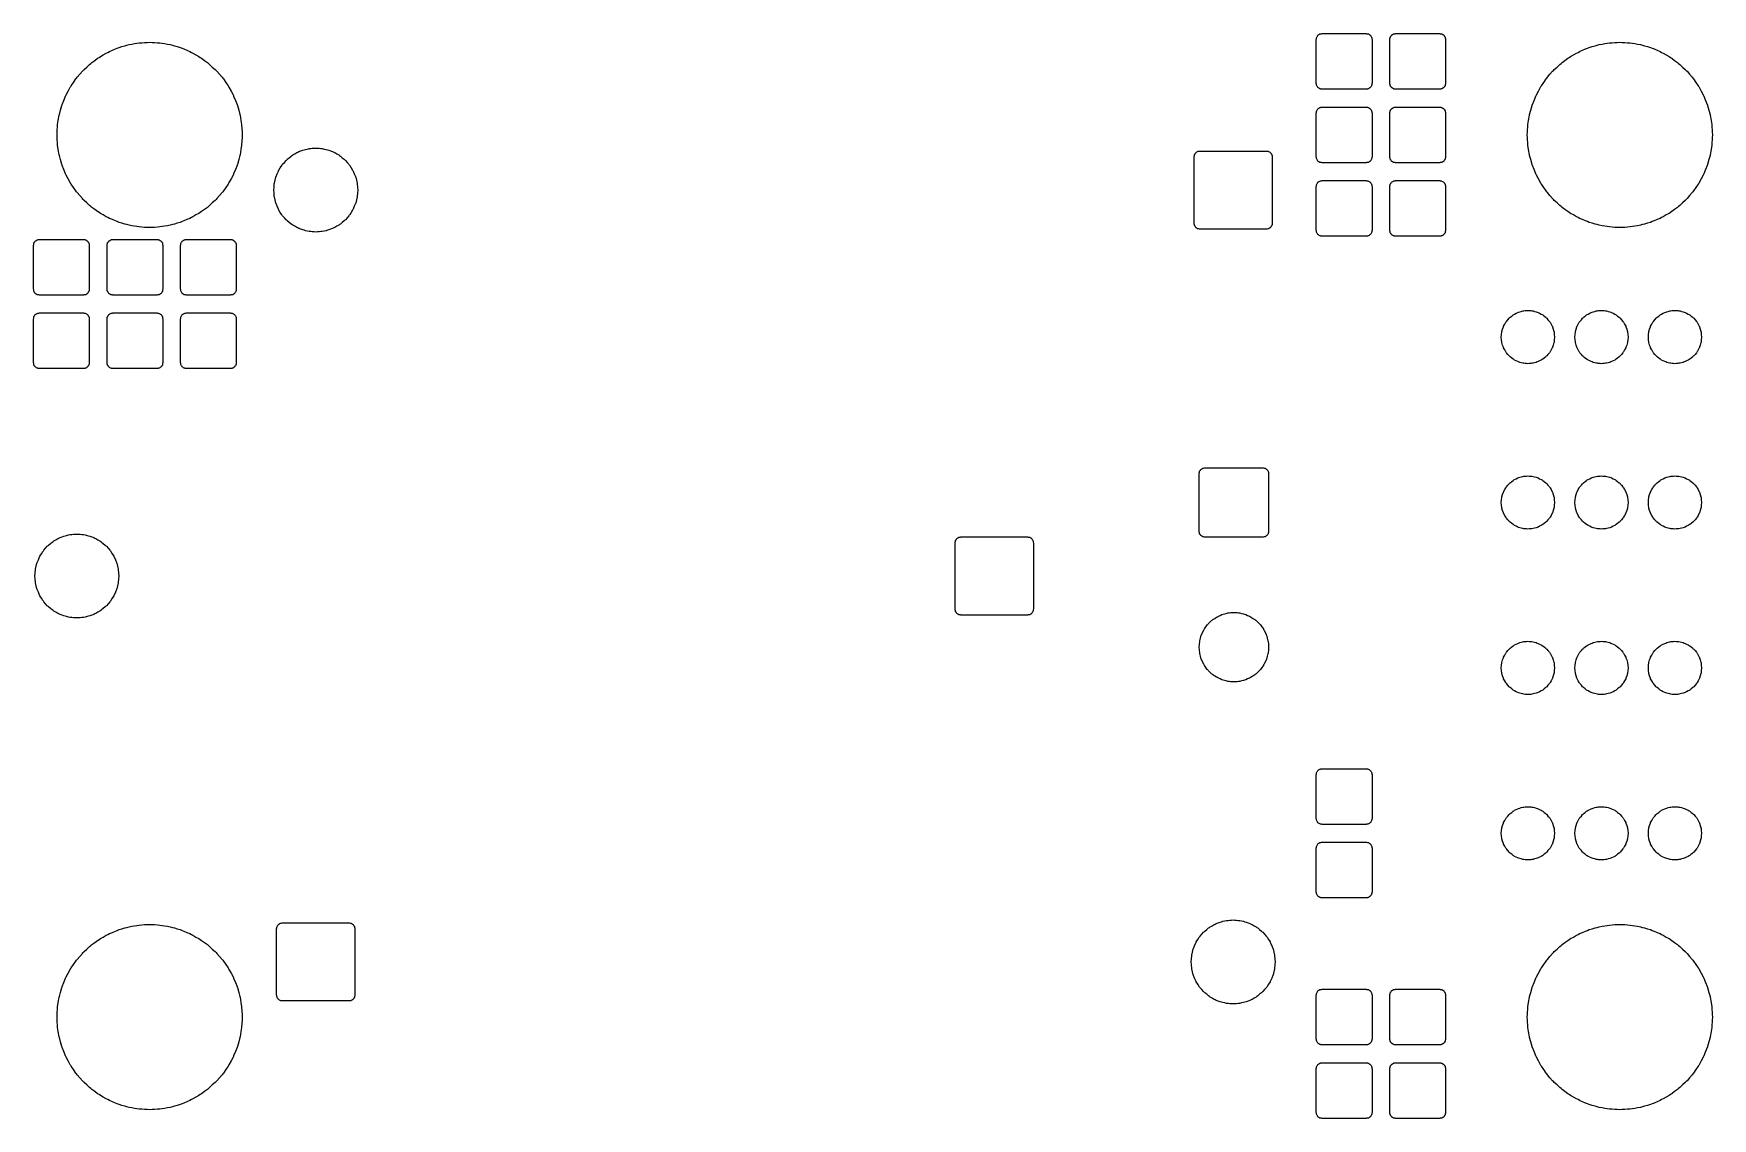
# Model space of a CAD drawing. Extents: x 0.04 to 2.33, y 0.06 to 1.54.
import ezdxf

# ---------------------------------------------------------------- set-up
doc = ezdxf.new("R2010")
doc.units = 0
doc.header["$MEASUREMENT"] = 0
doc.layers.add('BLACK', color=7, linetype='CONTINUOUS')

msp = doc.modelspace()

# ---------------------------------------------------------------- linework, layer by layer
at = {"layer": 'BLACK', "linetype": 'CONTINUOUS'}
for p, q in [((1.7871, 1.53), (1.7873, 1.5306)), ((1.7873, 1.5306), (1.7874, 1.5319)), ((1.7874, 1.5319), (1.7876, 1.5322)), ((1.7876, 1.5322), (1.7877, 1.533)), ((1.7877, 1.533), (1.7884, 1.534)), ((1.7884, 1.534), (1.7886, 1.5345)), ((1.7886, 1.5345), (1.7889, 1.5347)), ((1.7889, 1.5347), (1.7894, 1.5356)), ((1.7894, 1.5356), (1.7903, 1.5361)), ((1.7903, 1.5361), (1.7905, 1.5364)), ((1.7905, 1.5364), (1.791, 1.5366)), ((1.791, 1.5366), (1.792, 1.5373)), ((1.792, 1.5373), (1.7928, 1.5374)), ((1.7928, 1.5374), (1.7931, 1.5376)), ((1.7931, 1.5376), (1.7944, 1.5377)), ((1.7944, 1.5377), (1.795, 1.5379)), ((1.795, 1.5379), (1.855, 1.5379)), ((1.855, 1.5379), (1.8556, 1.5377)), ((1.8556, 1.5377), (1.8569, 1.5376)), ((1.8569, 1.5376), (1.8572, 1.5374)), ((1.8572, 1.5374), (1.858, 1.5373)), ((1.858, 1.5373), (1.859, 1.5366)), ((1.859, 1.5366), (1.8595, 1.5364)), ((1.8595, 1.5364), (1.8597, 1.5361)), ((1.8597, 1.5361), (1.8606, 1.5356)), ((1.8606, 1.5356), (1.8611, 1.5347)), ((1.8611, 1.5347), (1.8614, 1.5345)), ((1.8614, 1.5345), (1.8616, 1.534)), ((1.8616, 1.534), (1.8623, 1.533)), ((1.8623, 1.533), (1.8624, 1.5322)), ((1.8624, 1.5322), (1.8626, 1.5319)), ((1.8626, 1.5319), (1.8627, 1.5306)), ((1.8627, 1.5306), (1.8629, 1.53)), ((1.8871, 1.53), (1.8873, 1.5306)), ((1.8873, 1.5306), (1.8874, 1.5319)), ((1.8874, 1.5319), (1.8876, 1.5322)), ((1.8876, 1.5322), (1.8877, 1.533)), ((1.8877, 1.533), (1.8884, 1.534)), ((1.8884, 1.534), (1.8886, 1.5345)), ((1.8886, 1.5345), (1.8889, 1.5347)), ((1.8889, 1.5347), (1.8894, 1.5356)), ((1.8894, 1.5356), (1.8903, 1.5361)), ((1.8903, 1.5361), (1.8905, 1.5364)), ((1.8905, 1.5364), (1.891, 1.5366)), ((1.891, 1.5366), (1.892, 1.5373)), ((1.892, 1.5373), (1.8928, 1.5374)), ((1.8928, 1.5374), (1.8931, 1.5376)), ((1.8931, 1.5376), (1.8944, 1.5377)), ((1.8944, 1.5377), (1.895, 1.5379)), ((1.895, 1.5379), (1.955, 1.5379)), ((1.955, 1.5379), (1.9556, 1.5377)), ((1.9556, 1.5377), (1.9569, 1.5376)), ((1.9569, 1.5376), (1.9572, 1.5374)), ((1.9572, 1.5374), (1.958, 1.5373)), ((1.958, 1.5373), (1.959, 1.5366)), ((1.959, 1.5366), (1.9595, 1.5364)), ((1.9595, 1.5364), (1.9597, 1.5361)), ((1.9597, 1.5361), (1.9606, 1.5356)), ((1.9606, 1.5356), (1.9611, 1.5347)), ((1.9611, 1.5347), (1.9614, 1.5345)), ((1.9614, 1.5345), (1.9616, 1.534)), ((1.9616, 1.534), (1.9623, 1.533)), ((1.9623, 1.533), (1.9624, 1.5322)), ((1.9624, 1.5322), (1.9626, 1.5319)), ((1.9626, 1.5319), (1.9627, 1.5306)), ((1.9627, 1.5306), (1.9629, 1.53)), ((0.133, 1.5067), (0.137, 1.5089)), ((0.137, 1.5089), (0.141, 1.5113)), ((0.141, 1.5113), (0.1432, 1.5123)), ((0.1432, 1.5123), (0.1453, 1.5135)), ((0.1453, 1.5135), (0.1494, 1.5152)), ((0.1494, 1.5152), (0.1534, 1.517)), ((0.1534, 1.517), (0.1559, 1.5179)), ((0.1559, 1.5179), (0.1584, 1.5189)), ((0.1584, 1.5189), (0.1624, 1.5201)), ((0.1624, 1.5201), (0.1663, 1.5214)), ((0.1663, 1.5214), (0.1691, 1.522)), ((0.1691, 1.522), (0.172, 1.5228)), ((0.172, 1.5228), (0.1758, 1.5235)), ((0.1758, 1.5235), (0.1796, 1.5243)), ((0.1796, 1.5243), (0.1828, 1.5247)), ((0.1828, 1.5247), (0.1859, 1.5252)), ((0.1859, 1.5252), (0.1895, 1.5254)), ((0.1895, 1.5254), (0.1932, 1.5258)), ((0.1932, 1.5258), (0.1966, 1.5258)), ((0.1966, 1.5258), (0.2, 1.526)), ((0.2, 1.526), (0.2034, 1.5258)), ((0.2034, 1.5258), (0.2068, 1.5258)), ((0.2068, 1.5258), (0.2105, 1.5254)), ((0.2105, 1.5254), (0.2141, 1.5252)), ((0.2141, 1.5252), (0.2172, 1.5247)), ((0.2172, 1.5247), (0.2204, 1.5243)), ((0.2204, 1.5243), (0.2242, 1.5235)), ((0.2242, 1.5235), (0.228, 1.5228)), ((0.228, 1.5228), (0.2309, 1.522)), ((0.2309, 1.522), (0.2337, 1.5214)), ((0.2337, 1.5214), (0.2376, 1.5201)), ((0.2376, 1.5201), (0.2416, 1.5189)), ((0.2416, 1.5189), (0.2441, 1.5179)), ((0.2441, 1.5179), (0.2466, 1.517)), ((0.2466, 1.517), (0.2506, 1.5152)), ((0.2506, 1.5152), (0.2547, 1.5135)), ((0.2547, 1.5135), (0.2568, 1.5123)), ((0.2568, 1.5123), (0.259, 1.5113)), ((0.259, 1.5113), (0.263, 1.5089)), ((0.263, 1.5089), (0.267, 1.5067)), ((1.7871, 1.47), (1.7871, 1.53)), ((1.8629, 1.53), (1.8629, 1.47)), ((1.8871, 1.47), (1.8871, 1.53)), ((1.9629, 1.53), (1.9629, 1.47)), ((2.133, 1.5067), (2.137, 1.5089)), ((2.137, 1.5089), (2.141, 1.5113)), ((2.141, 1.5113), (2.1432, 1.5123)), ((2.1432, 1.5123), (2.1453, 1.5135)), ((2.1453, 1.5135), (2.1494, 1.5152)), ((2.1494, 1.5152), (2.1534, 1.517)), ((2.1534, 1.517), (2.1559, 1.5179)), ((2.1559, 1.5179), (2.1584, 1.5189)), ((2.1584, 1.5189), (2.1624, 1.5201)), ((2.1624, 1.5201), (2.1663, 1.5214)), ((2.1663, 1.5214), (2.1691, 1.522)), ((2.1691, 1.522), (2.172, 1.5228)), ((2.172, 1.5228), (2.1758, 1.5235)), ((2.1758, 1.5235), (2.1796, 1.5243)), ((2.1796, 1.5243), (2.1828, 1.5247)), ((2.1828, 1.5247), (2.1859, 1.5252)), ((2.1859, 1.5252), (2.1895, 1.5254)), ((2.1895, 1.5254), (2.1932, 1.5258)), ((2.1932, 1.5258), (2.1966, 1.5258)), ((2.1966, 1.5258), (2.2, 1.526)), ((2.2, 1.526), (2.2034, 1.5258)), ((2.2034, 1.5258), (2.2068, 1.5258)), ((2.2068, 1.5258), (2.2105, 1.5254)), ((2.2105, 1.5254), (2.2141, 1.5252)), ((2.2141, 1.5252), (2.2172, 1.5247)), ((2.2172, 1.5247), (2.2204, 1.5243)), ((2.2204, 1.5243), (2.2242, 1.5235)), ((2.2242, 1.5235), (2.228, 1.5228)), ((2.228, 1.5228), (2.2309, 1.522)), ((2.2309, 1.522), (2.2337, 1.5214)), ((2.2337, 1.5214), (2.2376, 1.5201)), ((2.2376, 1.5201), (2.2416, 1.5189)), ((2.2416, 1.5189), (2.2441, 1.5179)), ((2.2441, 1.5179), (2.2466, 1.517)), ((2.2466, 1.517), (2.2506, 1.5152)), ((2.2506, 1.5152), (2.2547, 1.5135)), ((2.2547, 1.5135), (2.2568, 1.5123)), ((2.2568, 1.5123), (2.259, 1.5113)), ((2.259, 1.5113), (2.263, 1.5089)), ((2.263, 1.5089), (2.267, 1.5067)), ((0.105, 1.4825), (0.1085, 1.4866)), ((0.1085, 1.4866), (0.1097, 1.4878)), ((0.1097, 1.4878), (0.1109, 1.4891)), ((0.1109, 1.4891), (0.1147, 1.4924)), ((0.1147, 1.4924), (0.1184, 1.496)), ((0.1184, 1.496), (0.12, 1.4972)), ((0.12, 1.4972), (0.1215, 1.4985)), ((0.1215, 1.4985), (0.1254, 1.5013)), ((0.1254, 1.5013), (0.1293, 1.5043)), ((0.1293, 1.5043), (0.1312, 1.5054)), ((0.1312, 1.5054), (0.133, 1.5067)), ((0.267, 1.5067), (0.2688, 1.5054)), ((0.2688, 1.5054), (0.2707, 1.5043)), ((0.2707, 1.5043), (0.2746, 1.5013)), ((0.2746, 1.5013), (0.2785, 1.4985)), ((0.2785, 1.4985), (0.28, 1.4972)), ((0.28, 1.4972), (0.2816, 1.496)), ((0.2816, 1.496), (0.2853, 1.4924)), ((0.2853, 1.4924), (0.2891, 1.4891)), ((0.2891, 1.4891), (0.2903, 1.4878)), ((0.2903, 1.4878), (0.2915, 1.4866)), ((0.2915, 1.4866), (0.295, 1.4825)), ((2.105, 1.4825), (2.1085, 1.4866)), ((2.1085, 1.4866), (2.1097, 1.4878)), ((2.1097, 1.4878), (2.1109, 1.4891)), ((2.1109, 1.4891), (2.1147, 1.4924)), ((2.1147, 1.4924), (2.1184, 1.496)), ((2.1184, 1.496), (2.12, 1.4972)), ((2.12, 1.4972), (2.1215, 1.4985)), ((2.1215, 1.4985), (2.1254, 1.5013)), ((2.1254, 1.5013), (2.1293, 1.5043)), ((2.1293, 1.5043), (2.1312, 1.5054)), ((2.1312, 1.5054), (2.133, 1.5067)), ((2.267, 1.5067), (2.2688, 1.5054)), ((2.2688, 1.5054), (2.2707, 1.5043)), ((2.2707, 1.5043), (2.2746, 1.5013)), ((2.2746, 1.5013), (2.2785, 1.4985)), ((2.2785, 1.4985), (2.28, 1.4972)), ((2.28, 1.4972), (2.2816, 1.496)), ((2.2816, 1.496), (2.2853, 1.4924)), ((2.2853, 1.4924), (2.2891, 1.4891)), ((2.2891, 1.4891), (2.2903, 1.4878)), ((2.2903, 1.4878), (2.2915, 1.4866)), ((2.2915, 1.4866), (2.295, 1.4825)), ((0.0892, 1.4596), (0.0921, 1.4649)), ((0.0921, 1.4649), (0.0927, 1.4659)), ((0.0927, 1.4659), (0.0933, 1.467)), ((0.0933, 1.467), (0.0965, 1.4715)), ((0.0965, 1.4715), (0.0997, 1.4762)), ((0.0997, 1.4762), (0.1006, 1.4773)), ((0.1006, 1.4773), (0.1015, 1.4785)), ((0.1015, 1.4785), (0.105, 1.4825)), ((0.295, 1.4825), (0.2985, 1.4785)), ((0.2985, 1.4785), (0.2994, 1.4773)), ((0.2994, 1.4773), (0.3003, 1.4762)), ((0.3003, 1.4762), (0.3035, 1.4715)), ((0.3035, 1.4715), (0.3067, 1.467)), ((0.3067, 1.467), (0.3073, 1.4659)), ((0.3073, 1.4659), (0.3079, 1.4649)), ((0.3079, 1.4649), (0.3108, 1.4596)), ((1.7873, 1.4694), (1.7871, 1.47)), ((1.7874, 1.4681), (1.7873, 1.4694)), ((1.7876, 1.4678), (1.7874, 1.4681)), ((1.7877, 1.467), (1.7876, 1.4678)), ((1.7884, 1.466), (1.7877, 1.467)), ((1.7886, 1.4655), (1.7884, 1.466)), ((1.7889, 1.4653), (1.7886, 1.4655)), ((1.7894, 1.4644), (1.7889, 1.4653)), ((1.7903, 1.4639), (1.7894, 1.4644)), ((1.7905, 1.4636), (1.7903, 1.4639)), ((1.791, 1.4634), (1.7905, 1.4636)), ((1.792, 1.4627), (1.791, 1.4634)), ((1.7928, 1.4626), (1.792, 1.4627)), ((1.7931, 1.4624), (1.7928, 1.4626)), ((1.7944, 1.4623), (1.7931, 1.4624)), ((1.795, 1.4621), (1.7944, 1.4623)), ((1.7953, 1.4621), (1.795, 1.4621)), ((1.8547, 1.4621), (1.7953, 1.4621)), ((1.855, 1.4621), (1.8547, 1.4621)), ((1.8556, 1.4623), (1.855, 1.4621)), ((1.8569, 1.4624), (1.8556, 1.4623)), ((1.8572, 1.4626), (1.8569, 1.4624)), ((1.858, 1.4627), (1.8572, 1.4626)), ((1.859, 1.4634), (1.858, 1.4627)), ((1.8595, 1.4636), (1.859, 1.4634)), ((1.8597, 1.4639), (1.8595, 1.4636)), ((1.8606, 1.4644), (1.8597, 1.4639)), ((1.8611, 1.4653), (1.8606, 1.4644)), ((1.8614, 1.4655), (1.8611, 1.4653)), ((1.8616, 1.466), (1.8614, 1.4655)), ((1.8623, 1.467), (1.8616, 1.466)), ((1.8624, 1.4678), (1.8623, 1.467)), ((1.8626, 1.4681), (1.8624, 1.4678)), ((1.8627, 1.4694), (1.8626, 1.4681)), ((1.8629, 1.47), (1.8627, 1.4694)), ((1.8873, 1.4694), (1.8871, 1.47)), ((1.8874, 1.4681), (1.8873, 1.4694)), ((1.8876, 1.4678), (1.8874, 1.4681)), ((1.8877, 1.467), (1.8876, 1.4678)), ((1.8884, 1.466), (1.8877, 1.467)), ((1.8886, 1.4655), (1.8884, 1.466)), ((1.8889, 1.4653), (1.8886, 1.4655)), ((1.8894, 1.4644), (1.8889, 1.4653)), ((1.8903, 1.4639), (1.8894, 1.4644)), ((1.8905, 1.4636), (1.8903, 1.4639)), ((1.891, 1.4634), (1.8905, 1.4636)), ((1.892, 1.4627), (1.891, 1.4634)), ((1.8928, 1.4626), (1.892, 1.4627)), ((1.8931, 1.4624), (1.8928, 1.4626)), ((1.8944, 1.4623), (1.8931, 1.4624)), ((1.895, 1.4621), (1.8944, 1.4623)), ((1.8953, 1.4621), (1.895, 1.4621)), ((1.9547, 1.4621), (1.8953, 1.4621)), ((1.955, 1.4621), (1.9547, 1.4621)), ((1.9556, 1.4623), (1.955, 1.4621)), ((1.9569, 1.4624), (1.9556, 1.4623)), ((1.9572, 1.4626), (1.9569, 1.4624)), ((1.958, 1.4627), (1.9572, 1.4626)), ((1.959, 1.4634), (1.958, 1.4627)), ((1.9595, 1.4636), (1.959, 1.4634)), ((1.9597, 1.4639), (1.9595, 1.4636)), ((1.9606, 1.4644), (1.9597, 1.4639)), ((1.9611, 1.4653), (1.9606, 1.4644)), ((1.9614, 1.4655), (1.9611, 1.4653)), ((1.9616, 1.466), (1.9614, 1.4655)), ((1.9623, 1.467), (1.9616, 1.466)), ((1.9624, 1.4678), (1.9623, 1.467)), ((1.9626, 1.4681), (1.9624, 1.4678)), ((1.9627, 1.4694), (1.9626, 1.4681)), ((1.9629, 1.47), (1.9627, 1.4694)), ((2.0892, 1.4596), (2.0921, 1.4649)), ((2.0921, 1.4649), (2.0927, 1.4659)), ((2.0927, 1.4659), (2.0933, 1.467)), ((2.0933, 1.467), (2.0965, 1.4715)), ((2.0965, 1.4715), (2.0997, 1.4762)), ((2.0997, 1.4762), (2.1006, 1.4773)), ((2.1006, 1.4773), (2.1015, 1.4785)), ((2.1015, 1.4785), (2.105, 1.4825)), ((2.295, 1.4825), (2.2985, 1.4785)), ((2.2985, 1.4785), (2.2994, 1.4773)), ((2.2994, 1.4773), (2.3003, 1.4762)), ((2.3003, 1.4762), (2.3035, 1.4715)), ((2.3035, 1.4715), (2.3067, 1.467)), ((2.3067, 1.467), (2.3073, 1.4659)), ((2.3073, 1.4659), (2.3079, 1.4649)), ((2.3079, 1.4649), (2.3108, 1.4596)), ((0.0788, 1.4336), (0.0806, 1.4402)), ((0.0806, 1.4402), (0.0809, 1.4408)), ((0.0809, 1.4408), (0.0811, 1.4416)), ((0.0811, 1.4416), (0.0833, 1.4469)), ((0.0833, 1.4469), (0.0857, 1.4529)), ((0.0857, 1.4529), (0.0861, 1.4537)), ((0.0861, 1.4537), (0.0865, 1.4547)), ((0.0865, 1.4547), (0.0892, 1.4596)), ((0.3108, 1.4596), (0.3135, 1.4547)), ((0.3135, 1.4547), (0.3139, 1.4537)), ((0.3139, 1.4537), (0.3143, 1.4529)), ((0.3143, 1.4529), (0.3167, 1.4469)), ((0.3167, 1.4469), (0.3189, 1.4416)), ((0.3189, 1.4416), (0.3191, 1.4408)), ((0.3191, 1.4408), (0.3194, 1.4402)), ((0.3194, 1.4402), (0.3212, 1.4336)), ((2.0788, 1.4336), (2.0806, 1.4402)), ((2.0806, 1.4402), (2.0809, 1.4408)), ((2.0809, 1.4408), (2.0811, 1.4416)), ((2.0811, 1.4416), (2.0833, 1.4469)), ((2.0833, 1.4469), (2.0857, 1.4529)), ((2.0857, 1.4529), (2.0861, 1.4537)), ((2.0861, 1.4537), (2.0865, 1.4547)), ((2.0865, 1.4547), (2.0892, 1.4596)), ((2.3108, 1.4596), (2.3135, 1.4547)), ((2.3135, 1.4547), (2.3139, 1.4537)), ((2.3139, 1.4537), (2.3143, 1.4529)), ((2.3143, 1.4529), (2.3167, 1.4469)), ((2.3167, 1.4469), (2.3189, 1.4416)), ((2.3189, 1.4416), (2.3191, 1.4408)), ((2.3191, 1.4408), (2.3194, 1.4402)), ((2.3194, 1.4402), (2.3212, 1.4336)), ((0.0748, 1.4141), (0.0757, 1.4196)), ((0.0757, 1.4196), (0.077, 1.4271)), ((0.077, 1.4271), (0.0771, 1.4275)), ((0.0771, 1.4275), (0.0772, 1.428)), ((0.0772, 1.428), (0.0788, 1.4336)), ((0.3212, 1.4336), (0.3228, 1.428)), ((0.3228, 1.428), (0.3229, 1.4275)), ((0.3229, 1.4275), (0.323, 1.4271)), ((0.323, 1.4271), (0.3242, 1.4197)), ((0.3242, 1.4197), (0.3252, 1.4141)), ((1.7871, 1.43), (1.7873, 1.4306)), ((1.7871, 1.37), (1.7871, 1.43)), ((1.7873, 1.4306), (1.7874, 1.4319)), ((1.7874, 1.4319), (1.7876, 1.4322)), ((1.7876, 1.4322), (1.7877, 1.433)), ((1.7877, 1.433), (1.7884, 1.434)), ((1.7884, 1.434), (1.7886, 1.4345)), ((1.7886, 1.4345), (1.7889, 1.4347)), ((1.7889, 1.4347), (1.7894, 1.4356)), ((1.7894, 1.4356), (1.7903, 1.4361)), ((1.7903, 1.4361), (1.7905, 1.4364)), ((1.7905, 1.4364), (1.791, 1.4366)), ((1.791, 1.4366), (1.792, 1.4373)), ((1.792, 1.4373), (1.7928, 1.4374)), ((1.7928, 1.4374), (1.7931, 1.4376)), ((1.7931, 1.4376), (1.7944, 1.4377)), ((1.7944, 1.4377), (1.795, 1.4379)), ((1.795, 1.4379), (1.855, 1.4379)), ((1.855, 1.4379), (1.8556, 1.4377)), ((1.8556, 1.4377), (1.8569, 1.4376)), ((1.8569, 1.4376), (1.8572, 1.4374)), ((1.8572, 1.4374), (1.858, 1.4373)), ((1.858, 1.4373), (1.859, 1.4366)), ((1.859, 1.4366), (1.8595, 1.4364)), ((1.8595, 1.4364), (1.8597, 1.4361)), ((1.8597, 1.4361), (1.8606, 1.4356)), ((1.8606, 1.4356), (1.8611, 1.4347)), ((1.8611, 1.4347), (1.8614, 1.4345)), ((1.8614, 1.4345), (1.8616, 1.434)), ((1.8616, 1.434), (1.8623, 1.433)), ((1.8623, 1.433), (1.8624, 1.4322)), ((1.8624, 1.4322), (1.8626, 1.4319)), ((1.8626, 1.4319), (1.8627, 1.4306)), ((1.8627, 1.4306), (1.8629, 1.43)), ((1.8629, 1.43), (1.8629, 1.37)), ((1.8871, 1.43), (1.8873, 1.4306)), ((1.8871, 1.37), (1.8871, 1.43)), ((1.8873, 1.4306), (1.8874, 1.4319)), ((1.8874, 1.4319), (1.8876, 1.4322)), ((1.8876, 1.4322), (1.8877, 1.433)), ((1.8877, 1.433), (1.8884, 1.434)), ((1.8884, 1.434), (1.8886, 1.4345)), ((1.8886, 1.4345), (1.8889, 1.4347)), ((1.8889, 1.4347), (1.8894, 1.4356)), ((1.8894, 1.4356), (1.8903, 1.4361)), ((1.8903, 1.4361), (1.8905, 1.4364)), ((1.8905, 1.4364), (1.891, 1.4366)), ((1.891, 1.4366), (1.892, 1.4373)), ((1.892, 1.4373), (1.8928, 1.4374)), ((1.8928, 1.4374), (1.8931, 1.4376)), ((1.8931, 1.4376), (1.8944, 1.4377)), ((1.8944, 1.4377), (1.895, 1.4379)), ((1.895, 1.4379), (1.955, 1.4379)), ((1.955, 1.4379), (1.9556, 1.4377)), ((1.9556, 1.4377), (1.9569, 1.4376)), ((1.9569, 1.4376), (1.9572, 1.4374)), ((1.9572, 1.4374), (1.958, 1.4373)), ((1.958, 1.4373), (1.959, 1.4366)), ((1.959, 1.4366), (1.9595, 1.4364)), ((1.9595, 1.4364), (1.9597, 1.4361)), ((1.9597, 1.4361), (1.9606, 1.4356)), ((1.9606, 1.4356), (1.9611, 1.4347)), ((1.9611, 1.4347), (1.9614, 1.4345)), ((1.9614, 1.4345), (1.9616, 1.434)), ((1.9616, 1.434), (1.9623, 1.433)), ((1.9623, 1.433), (1.9624, 1.4322)), ((1.9624, 1.4322), (1.9626, 1.4319)), ((1.9626, 1.4319), (1.9627, 1.4306)), ((1.9627, 1.4306), (1.9629, 1.43)), ((1.9629, 1.43), (1.9629, 1.37)), ((2.0748, 1.4141), (2.0757, 1.4196)), ((2.0757, 1.4196), (2.077, 1.4271)), ((2.077, 1.4271), (2.0771, 1.4275)), ((2.0771, 1.4275), (2.0772, 1.428)), ((2.0772, 1.428), (2.0788, 1.4336)), ((2.3212, 1.4336), (2.3228, 1.428)), ((2.3228, 1.428), (2.3229, 1.4275)), ((2.3229, 1.4275), (2.323, 1.4271)), ((2.323, 1.4271), (2.3242, 1.4197)), ((2.3242, 1.4197), (2.3252, 1.4141)), ((0.074, 1.4), (0.0742, 1.4037)), ((0.0742, 1.3963), (0.074, 1.4)), ((0.0742, 1.4037), (0.0748, 1.4136)), ((0.0748, 1.3864), (0.0742, 1.3963)), ((0.0748, 1.4138), (0.0748, 1.4141)), ((0.0748, 1.4136), (0.0748, 1.4138)), ((0.3252, 1.4141), (0.3252, 1.4138)), ((0.3252, 1.4138), (0.3252, 1.4136)), ((0.3252, 1.4136), (0.3258, 1.4037)), ((0.3258, 1.3963), (0.3252, 1.3864)), ((0.3258, 1.4037), (0.326, 1.4)), ((0.326, 1.4), (0.3258, 1.3963)), ((2.074, 1.4), (2.0742, 1.4037)), ((2.0742, 1.3963), (2.074, 1.4)), ((2.0742, 1.4037), (2.0748, 1.4136)), ((2.0748, 1.3864), (2.0742, 1.3963)), ((2.0748, 1.4138), (2.0748, 1.4141)), ((2.0748, 1.4136), (2.0748, 1.4138)), ((2.3252, 1.4141), (2.3252, 1.4138)), ((2.3252, 1.4138), (2.3252, 1.4136)), ((2.3252, 1.4136), (2.3258, 1.4037)), ((2.3258, 1.3963), (2.3252, 1.3864)), ((2.3258, 1.4037), (2.326, 1.4)), ((2.326, 1.4), (2.3258, 1.3963)), ((0.0748, 1.3862), (0.0748, 1.3864)), ((0.0748, 1.3859), (0.0748, 1.3862)), ((0.0757, 1.3804), (0.0748, 1.3859)), ((0.077, 1.3729), (0.0757, 1.3804)), ((0.0771, 1.3725), (0.077, 1.3729)), ((0.0772, 1.372), (0.0771, 1.3725)), ((0.0788, 1.3664), (0.0772, 1.372)), ((0.3228, 1.372), (0.3212, 1.3664)), ((0.3229, 1.3725), (0.3228, 1.372)), ((0.323, 1.3729), (0.3229, 1.3725)), ((0.3242, 1.3803), (0.323, 1.3729)), ((0.3252, 1.3859), (0.3242, 1.3803)), ((0.3252, 1.3864), (0.3252, 1.3862)), ((0.3252, 1.3862), (0.3252, 1.3859)), ((0.39, 1.369), (0.3924, 1.3712)), ((0.3924, 1.3712), (0.3936, 1.3719)), ((0.3936, 1.3719), (0.3948, 1.3728)), ((0.3948, 1.3728), (0.3975, 1.3743)), ((0.3975, 1.3743), (0.4001, 1.3759)), ((0.4001, 1.3759), (0.4015, 1.3765)), ((0.4015, 1.3765), (0.4031, 1.3773)), ((0.4031, 1.3773), (0.4058, 1.3782)), ((0.4058, 1.3782), (0.4083, 1.3793)), ((0.4083, 1.3793), (0.4101, 1.3797)), ((0.4101, 1.3797), (0.412, 1.3803)), ((0.412, 1.3803), (0.4146, 1.3808)), ((0.4146, 1.3808), (0.4171, 1.3814)), ((0.4171, 1.3814), (0.4191, 1.3815)), ((0.4191, 1.3815), (0.4213, 1.3819)), ((0.4213, 1.3819), (0.4237, 1.3819)), ((0.4237, 1.3819), (0.426, 1.3821)), ((0.426, 1.3821), (0.4283, 1.3819)), ((0.4283, 1.3819), (0.4307, 1.3819)), ((0.4307, 1.3819), (0.4329, 1.3815)), ((0.4329, 1.3815), (0.4349, 1.3814)), ((0.4349, 1.3814), (0.4374, 1.3808)), ((0.4374, 1.3808), (0.44, 1.3803)), ((0.44, 1.3803), (0.4419, 1.3797)), ((0.4419, 1.3797), (0.4436, 1.3793)), ((0.4436, 1.3793), (0.4462, 1.3782)), ((0.4462, 1.3782), (0.4489, 1.3773)), ((0.4489, 1.3773), (0.4504, 1.3765)), ((0.4504, 1.3765), (0.4519, 1.3759)), ((0.4519, 1.3759), (0.4545, 1.3743)), ((0.4545, 1.3743), (0.4572, 1.3728)), ((0.4572, 1.3728), (0.4584, 1.3719)), ((0.4584, 1.3719), (0.4595, 1.3712)), ((0.4595, 1.3712), (0.462, 1.369)), ((1.6209, 1.3703), (1.621, 1.3709)), ((1.621, 1.3709), (1.6212, 1.3722)), ((1.6212, 1.3722), (1.6213, 1.3725)), ((1.6213, 1.3725), (1.6215, 1.3733)), ((1.6215, 1.3733), (1.6221, 1.3743)), ((1.6221, 1.3743), (1.6224, 1.3747)), ((1.6224, 1.3747), (1.6226, 1.375)), ((1.6226, 1.375), (1.6232, 1.3758)), ((1.6232, 1.3758), (1.624, 1.3764)), ((1.624, 1.3764), (1.6243, 1.3767)), ((1.6243, 1.3767), (1.6247, 1.3769)), ((1.6247, 1.3769), (1.6257, 1.3776)), ((1.6257, 1.3776), (1.6265, 1.3777)), ((1.6265, 1.3777), (1.6268, 1.3779)), ((1.6268, 1.3779), (1.6281, 1.378)), ((1.6281, 1.378), (1.6287, 1.3781)), ((1.6287, 1.3781), (1.7193, 1.3781)), ((1.7193, 1.3781), (1.7199, 1.378)), ((1.7199, 1.378), (1.7212, 1.3779)), ((1.7212, 1.3779), (1.7215, 1.3777)), ((1.7215, 1.3777), (1.7223, 1.3776)), ((1.7223, 1.3776), (1.7233, 1.3769)), ((1.7233, 1.3769), (1.7238, 1.3767)), ((1.7238, 1.3767), (1.724, 1.3764)), ((1.724, 1.3764), (1.7249, 1.3758)), ((1.7249, 1.3758), (1.7254, 1.375)), ((1.7254, 1.375), (1.7257, 1.3747)), ((1.7257, 1.3747), (1.7259, 1.3743)), ((1.7259, 1.3743), (1.7266, 1.3733)), ((1.7266, 1.3733), (1.7267, 1.3725)), ((1.7267, 1.3725), (1.7269, 1.3722)), ((1.7269, 1.3722), (1.727, 1.3709)), ((1.727, 1.3709), (1.7272, 1.3703)), ((2.0748, 1.3862), (2.0748, 1.3864)), ((2.0748, 1.3859), (2.0748, 1.3862)), ((2.0757, 1.3804), (2.0748, 1.3859)), ((2.077, 1.3729), (2.0757, 1.3804)), ((2.0771, 1.3725), (2.077, 1.3729)), ((2.0772, 1.372), (2.0771, 1.3725)), ((2.0788, 1.3664), (2.0772, 1.372)), ((2.3228, 1.372), (2.3212, 1.3664)), ((2.3229, 1.3725), (2.3228, 1.372)), ((2.323, 1.3729), (2.3229, 1.3725)), ((2.3242, 1.3803), (2.323, 1.3729)), ((2.3252, 1.3859), (2.3242, 1.3803)), ((2.3252, 1.3864), (2.3252, 1.3862)), ((2.3252, 1.3862), (2.3252, 1.3859)), ((0.0806, 1.3598), (0.0788, 1.3664)), ((0.0809, 1.3591), (0.0806, 1.3598)), ((0.0811, 1.3584), (0.0809, 1.3591)), ((0.0833, 1.3531), (0.0811, 1.3584)), ((0.0857, 1.3471), (0.0833, 1.3531)), ((0.3167, 1.3531), (0.3143, 1.3471)), ((0.3189, 1.3584), (0.3167, 1.3531)), ((0.3191, 1.3591), (0.3189, 1.3584)), ((0.3194, 1.3598), (0.3191, 1.3591)), ((0.3212, 1.3664), (0.3194, 1.3598)), ((0.3736, 1.3471), (0.3751, 1.3509)), ((0.3751, 1.3509), (0.3755, 1.3514)), ((0.3755, 1.3514), (0.3758, 1.3522)), ((0.3758, 1.3522), (0.3778, 1.3553)), ((0.3778, 1.3553), (0.3798, 1.3585)), ((0.3798, 1.3585), (0.3804, 1.3592)), ((0.3804, 1.3592), (0.3809, 1.3601)), ((0.3809, 1.3601), (0.3833, 1.3627)), ((0.3833, 1.3627), (0.3856, 1.3654)), ((0.3856, 1.3654), (0.3865, 1.3661)), ((0.3865, 1.3661), (0.3873, 1.367)), ((0.3873, 1.367), (0.39, 1.369)), ((0.462, 1.369), (0.4646, 1.367)), ((0.4646, 1.367), (0.4655, 1.3661)), ((0.4655, 1.3661), (0.4663, 1.3654)), ((0.4663, 1.3654), (0.4686, 1.3627)), ((0.4686, 1.3627), (0.471, 1.3601)), ((0.471, 1.3601), (0.4716, 1.3592)), ((0.4716, 1.3592), (0.4722, 1.3585)), ((0.4722, 1.3585), (0.4741, 1.3553)), ((0.4741, 1.3553), (0.4762, 1.3522)), ((0.4762, 1.3522), (0.4765, 1.3514)), ((0.4765, 1.3514), (0.4768, 1.3509)), ((0.4768, 1.3509), (0.4784, 1.3471)), ((1.6209, 1.2797), (1.6209, 1.3703)), ((1.7272, 1.3703), (1.7272, 1.2797)), ((1.7873, 1.3694), (1.7871, 1.37)), ((1.7874, 1.3681), (1.7873, 1.3694)), ((1.7876, 1.3678), (1.7874, 1.3681)), ((1.7877, 1.367), (1.7876, 1.3678)), ((1.7884, 1.366), (1.7877, 1.367)), ((1.7886, 1.3655), (1.7884, 1.366)), ((1.7889, 1.3653), (1.7886, 1.3655)), ((1.7894, 1.3644), (1.7889, 1.3653)), ((1.7903, 1.3639), (1.7894, 1.3644)), ((1.7905, 1.3636), (1.7903, 1.3639)), ((1.791, 1.3634), (1.7905, 1.3636)), ((1.792, 1.3627), (1.791, 1.3634)), ((1.7928, 1.3626), (1.792, 1.3627)), ((1.7931, 1.3624), (1.7928, 1.3626)), ((1.7944, 1.3623), (1.7931, 1.3624)), ((1.795, 1.3621), (1.7944, 1.3623)), ((1.7953, 1.3621), (1.795, 1.3621)), ((1.8547, 1.3621), (1.7953, 1.3621)), ((1.855, 1.3621), (1.8547, 1.3621)), ((1.8556, 1.3623), (1.855, 1.3621)), ((1.8569, 1.3624), (1.8556, 1.3623)), ((1.8572, 1.3626), (1.8569, 1.3624)), ((1.858, 1.3627), (1.8572, 1.3626)), ((1.859, 1.3634), (1.858, 1.3627)), ((1.8595, 1.3636), (1.859, 1.3634)), ((1.8597, 1.3639), (1.8595, 1.3636)), ((1.8606, 1.3644), (1.8597, 1.3639)), ((1.8611, 1.3653), (1.8606, 1.3644)), ((1.8614, 1.3655), (1.8611, 1.3653)), ((1.8616, 1.366), (1.8614, 1.3655)), ((1.8623, 1.367), (1.8616, 1.366)), ((1.8624, 1.3678), (1.8623, 1.367)), ((1.8626, 1.3681), (1.8624, 1.3678)), ((1.8627, 1.3694), (1.8626, 1.3681)), ((1.8629, 1.37), (1.8627, 1.3694)), ((1.8873, 1.3694), (1.8871, 1.37)), ((1.8874, 1.3681), (1.8873, 1.3694)), ((1.8876, 1.3678), (1.8874, 1.3681)), ((1.8877, 1.367), (1.8876, 1.3678)), ((1.8884, 1.366), (1.8877, 1.367)), ((1.8886, 1.3655), (1.8884, 1.366)), ((1.8889, 1.3653), (1.8886, 1.3655)), ((1.8894, 1.3644), (1.8889, 1.3653)), ((1.8903, 1.3639), (1.8894, 1.3644)), ((1.8905, 1.3636), (1.8903, 1.3639)), ((1.891, 1.3634), (1.8905, 1.3636)), ((1.892, 1.3627), (1.891, 1.3634)), ((1.8928, 1.3626), (1.892, 1.3627)), ((1.8931, 1.3624), (1.8928, 1.3626)), ((1.8944, 1.3623), (1.8931, 1.3624)), ((1.895, 1.3621), (1.8944, 1.3623)), ((1.8953, 1.3621), (1.895, 1.3621)), ((1.9547, 1.3621), (1.8953, 1.3621)), ((1.955, 1.3621), (1.9547, 1.3621)), ((1.9556, 1.3623), (1.955, 1.3621)), ((1.9569, 1.3624), (1.9556, 1.3623)), ((1.9572, 1.3626), (1.9569, 1.3624)), ((1.958, 1.3627), (1.9572, 1.3626)), ((1.959, 1.3634), (1.958, 1.3627)), ((1.9595, 1.3636), (1.959, 1.3634)), ((1.9597, 1.3639), (1.9595, 1.3636)), ((1.9606, 1.3644), (1.9597, 1.3639)), ((1.9611, 1.3653), (1.9606, 1.3644)), ((1.9614, 1.3655), (1.9611, 1.3653)), ((1.9616, 1.366), (1.9614, 1.3655)), ((1.9623, 1.367), (1.9616, 1.366)), ((1.9624, 1.3678), (1.9623, 1.367)), ((1.9626, 1.3681), (1.9624, 1.3678)), ((1.9627, 1.3694), (1.9626, 1.3681)), ((1.9629, 1.37), (1.9627, 1.3694)), ((2.0806, 1.3598), (2.0788, 1.3664)), ((2.0809, 1.3591), (2.0806, 1.3598)), ((2.0811, 1.3584), (2.0809, 1.3591)), ((2.0833, 1.3531), (2.0811, 1.3584)), ((2.0857, 1.3471), (2.0833, 1.3531)), ((2.3167, 1.3531), (2.3143, 1.3471)), ((2.3189, 1.3584), (2.3167, 1.3531)), ((2.3191, 1.3591), (2.3189, 1.3584)), ((2.3194, 1.3598), (2.3191, 1.3591)), ((2.3212, 1.3664), (2.3194, 1.3598)), ((0.0861, 1.3463), (0.0857, 1.3471)), ((0.0865, 1.3453), (0.0861, 1.3463)), ((0.0892, 1.3404), (0.0865, 1.3453)), ((0.0921, 1.3351), (0.0892, 1.3404)), ((0.0927, 1.3341), (0.0921, 1.3351)), ((0.0933, 1.333), (0.0927, 1.3341)), ((0.0965, 1.3285), (0.0933, 1.333)), ((0.0997, 1.3238), (0.0965, 1.3285)), ((0.3035, 1.3285), (0.3003, 1.3238)), ((0.3067, 1.333), (0.3035, 1.3285)), ((0.3073, 1.3341), (0.3067, 1.333)), ((0.3079, 1.3351), (0.3073, 1.3341)), ((0.3108, 1.3404), (0.3079, 1.3351)), ((0.3135, 1.3453), (0.3108, 1.3404)), ((0.3139, 1.3463), (0.3135, 1.3453)), ((0.3143, 1.3471), (0.3139, 1.3463)), ((0.3689, 1.325), (0.3692, 1.3287)), ((0.3692, 1.3213), (0.3689, 1.325)), ((0.3692, 1.3287), (0.3696, 1.3339)), ((0.3696, 1.3341), (0.3697, 1.3344)), ((0.3696, 1.3339), (0.3696, 1.3341)), ((0.3697, 1.3344), (0.3707, 1.3383)), ((0.3707, 1.3383), (0.3717, 1.3426)), ((0.3717, 1.3426), (0.3719, 1.343)), ((0.3719, 1.343), (0.372, 1.3435)), ((0.372, 1.3435), (0.3736, 1.3471)), ((0.4784, 1.3471), (0.48, 1.3435)), ((0.48, 1.3435), (0.4801, 1.343)), ((0.4801, 1.343), (0.4803, 1.3426)), ((0.4803, 1.3426), (0.4813, 1.3383)), ((0.4813, 1.3383), (0.4823, 1.3344)), ((0.4823, 1.3344), (0.4823, 1.3341)), ((0.4823, 1.3341), (0.4824, 1.3339)), ((0.4824, 1.3339), (0.4828, 1.3287)), ((0.4828, 1.3287), (0.4831, 1.325)), ((0.4831, 1.325), (0.4828, 1.3213)), ((1.7871, 1.33), (1.7873, 1.3306)), ((1.7871, 1.27), (1.7871, 1.33)), ((1.7873, 1.3306), (1.7874, 1.3319)), ((1.7874, 1.3319), (1.7876, 1.3322)), ((1.7876, 1.3322), (1.7877, 1.333)), ((1.7877, 1.333), (1.7884, 1.334)), ((1.7884, 1.334), (1.7886, 1.3345)), ((1.7886, 1.3345), (1.7889, 1.3347)), ((1.7889, 1.3347), (1.7894, 1.3356)), ((1.7894, 1.3356), (1.7903, 1.3361)), ((1.7903, 1.3361), (1.7905, 1.3364)), ((1.7905, 1.3364), (1.791, 1.3366)), ((1.791, 1.3366), (1.792, 1.3373)), ((1.792, 1.3373), (1.7928, 1.3374)), ((1.7928, 1.3374), (1.7931, 1.3376)), ((1.7931, 1.3376), (1.7944, 1.3377)), ((1.7944, 1.3377), (1.795, 1.3379)), ((1.795, 1.3379), (1.855, 1.3379)), ((1.855, 1.3379), (1.8556, 1.3377)), ((1.8556, 1.3377), (1.8569, 1.3376)), ((1.8569, 1.3376), (1.8572, 1.3374)), ((1.8572, 1.3374), (1.858, 1.3373)), ((1.858, 1.3373), (1.859, 1.3366)), ((1.859, 1.3366), (1.8595, 1.3364)), ((1.8595, 1.3364), (1.8597, 1.3361)), ((1.8597, 1.3361), (1.8606, 1.3356)), ((1.8606, 1.3356), (1.8611, 1.3347)), ((1.8611, 1.3347), (1.8614, 1.3345)), ((1.8614, 1.3345), (1.8616, 1.334)), ((1.8616, 1.334), (1.8623, 1.333)), ((1.8623, 1.333), (1.8624, 1.3322)), ((1.8624, 1.3322), (1.8626, 1.3319)), ((1.8626, 1.3319), (1.8627, 1.3306)), ((1.8627, 1.3306), (1.8629, 1.33)), ((1.8629, 1.33), (1.8629, 1.27)), ((1.8871, 1.33), (1.8873, 1.3306)), ((1.8871, 1.27), (1.8871, 1.33)), ((1.8873, 1.3306), (1.8874, 1.3319)), ((1.8874, 1.3319), (1.8876, 1.3322)), ((1.8876, 1.3322), (1.8877, 1.333)), ((1.8877, 1.333), (1.8884, 1.334)), ((1.8884, 1.334), (1.8886, 1.3345)), ((1.8886, 1.3345), (1.8889, 1.3347)), ((1.8889, 1.3347), (1.8894, 1.3356)), ((1.8894, 1.3356), (1.8903, 1.3361)), ((1.8903, 1.3361), (1.8905, 1.3364)), ((1.8905, 1.3364), (1.891, 1.3366)), ((1.891, 1.3366), (1.892, 1.3373)), ((1.892, 1.3373), (1.8928, 1.3374)), ((1.8928, 1.3374), (1.8931, 1.3376)), ((1.8931, 1.3376), (1.8944, 1.3377)), ((1.8944, 1.3377), (1.895, 1.3379)), ((1.895, 1.3379), (1.955, 1.3379)), ((1.955, 1.3379), (1.9556, 1.3377)), ((1.9556, 1.3377), (1.9569, 1.3376)), ((1.9569, 1.3376), (1.9572, 1.3374)), ((1.9572, 1.3374), (1.958, 1.3373)), ((1.958, 1.3373), (1.959, 1.3366)), ((1.959, 1.3366), (1.9595, 1.3364)), ((1.9595, 1.3364), (1.9597, 1.3361)), ((1.9597, 1.3361), (1.9606, 1.3356)), ((1.9606, 1.3356), (1.9611, 1.3347)), ((1.9611, 1.3347), (1.9614, 1.3345)), ((1.9614, 1.3345), (1.9616, 1.334)), ((1.9616, 1.334), (1.9623, 1.333)), ((1.9623, 1.333), (1.9624, 1.3322)), ((1.9624, 1.3322), (1.9626, 1.3319)), ((1.9626, 1.3319), (1.9627, 1.3306)), ((1.9627, 1.3306), (1.9629, 1.33)), ((1.9629, 1.33), (1.9629, 1.27)), ((2.0861, 1.3463), (2.0857, 1.3471)), ((2.0865, 1.3453), (2.0861, 1.3463)), ((2.0892, 1.3404), (2.0865, 1.3453)), ((2.0921, 1.3351), (2.0892, 1.3404)), ((2.0927, 1.3341), (2.0921, 1.3351)), ((2.0933, 1.333), (2.0927, 1.3341)), ((2.0965, 1.3285), (2.0933, 1.333)), ((2.0997, 1.3238), (2.0965, 1.3285)), ((2.3035, 1.3285), (2.3003, 1.3238)), ((2.3067, 1.333), (2.3035, 1.3285)), ((2.3073, 1.3341), (2.3067, 1.333)), ((2.3079, 1.3351), (2.3073, 1.3341)), ((2.3108, 1.3404), (2.3079, 1.3351)), ((2.3135, 1.3453), (2.3108, 1.3404)), ((2.3139, 1.3463), (2.3135, 1.3453)), ((2.3143, 1.3471), (2.3139, 1.3463)), ((0.1006, 1.3227), (0.0997, 1.3238)), ((0.1015, 1.3215), (0.1006, 1.3227)), ((0.105, 1.3175), (0.1015, 1.3215)), ((0.1085, 1.3134), (0.105, 1.3175)), ((0.1097, 1.3122), (0.1085, 1.3134)), ((0.1109, 1.3109), (0.1097, 1.3122)), ((0.1147, 1.3076), (0.1109, 1.3109)), ((0.1184, 1.304), (0.1147, 1.3076)), ((0.12, 1.3028), (0.1184, 1.304)), ((0.1215, 1.3015), (0.12, 1.3028)), ((0.28, 1.3028), (0.2785, 1.3015)), ((0.2816, 1.304), (0.28, 1.3028)), ((0.2853, 1.3076), (0.2816, 1.304)), ((0.2891, 1.3109), (0.2853, 1.3076)), ((0.2903, 1.3122), (0.2891, 1.3109)), ((0.2915, 1.3134), (0.2903, 1.3122)), ((0.295, 1.3175), (0.2915, 1.3134)), ((0.2985, 1.3215), (0.295, 1.3175)), ((0.2994, 1.3227), (0.2985, 1.3215)), ((0.3003, 1.3238), (0.2994, 1.3227)), ((0.3696, 1.3161), (0.3692, 1.3213)), ((0.3696, 1.3159), (0.3696, 1.3161)), ((0.3697, 1.3156), (0.3696, 1.3159)), ((0.3707, 1.3117), (0.3697, 1.3156)), ((0.3717, 1.3074), (0.3707, 1.3117)), ((0.3719, 1.307), (0.3717, 1.3074)), ((0.372, 1.3065), (0.3719, 1.307)), ((0.3736, 1.3029), (0.372, 1.3065)), ((0.3751, 1.2991), (0.3736, 1.3029)), ((0.4784, 1.3029), (0.4768, 1.2991)), ((0.48, 1.3065), (0.4784, 1.3029)), ((0.4801, 1.307), (0.48, 1.3065)), ((0.4803, 1.3074), (0.4801, 1.307)), ((0.4813, 1.3117), (0.4803, 1.3074)), ((0.4823, 1.3156), (0.4813, 1.3117)), ((0.4824, 1.3161), (0.4823, 1.3159)), ((0.4823, 1.3159), (0.4823, 1.3156)), ((0.4828, 1.3213), (0.4824, 1.3161)), ((2.1006, 1.3227), (2.0997, 1.3238)), ((2.1015, 1.3215), (2.1006, 1.3227)), ((2.105, 1.3175), (2.1015, 1.3215)), ((2.1085, 1.3134), (2.105, 1.3175)), ((2.1097, 1.3122), (2.1085, 1.3134)), ((2.1109, 1.3109), (2.1097, 1.3122)), ((2.1147, 1.3076), (2.1109, 1.3109)), ((2.1184, 1.304), (2.1147, 1.3076)), ((2.12, 1.3028), (2.1184, 1.304)), ((2.1215, 1.3015), (2.12, 1.3028)), ((2.28, 1.3028), (2.2785, 1.3015)), ((2.2816, 1.304), (2.28, 1.3028)), ((2.2853, 1.3076), (2.2816, 1.304)), ((2.2891, 1.3109), (2.2853, 1.3076)), ((2.2903, 1.3122), (2.2891, 1.3109)), ((2.2915, 1.3134), (2.2903, 1.3122)), ((2.295, 1.3175), (2.2915, 1.3134)), ((2.2985, 1.3215), (2.295, 1.3175)), ((2.2994, 1.3227), (2.2985, 1.3215)), ((2.3003, 1.3238), (2.2994, 1.3227)), ((0.1254, 1.2987), (0.1215, 1.3015)), ((0.1293, 1.2957), (0.1254, 1.2987)), ((0.1312, 1.2946), (0.1293, 1.2957)), ((0.133, 1.2933), (0.1312, 1.2946)), ((0.137, 1.2911), (0.133, 1.2933)), ((0.141, 1.2887), (0.137, 1.2911)), ((0.1432, 1.2877), (0.141, 1.2887)), ((0.1453, 1.2865), (0.1432, 1.2877)), ((0.1494, 1.2848), (0.1453, 1.2865)), ((0.1534, 1.283), (0.1494, 1.2848)), ((0.1559, 1.2821), (0.1534, 1.283)), ((0.1584, 1.2811), (0.1559, 1.2821)), ((0.1624, 1.2799), (0.1584, 1.2811)), ((0.1663, 1.2786), (0.1624, 1.2799)), ((0.2376, 1.2799), (0.2337, 1.2786)), ((0.2416, 1.2811), (0.2376, 1.2799)), ((0.2441, 1.2821), (0.2416, 1.2811)), ((0.2466, 1.283), (0.2441, 1.2821)), ((0.2506, 1.2848), (0.2466, 1.283)), ((0.2547, 1.2865), (0.2506, 1.2848)), ((0.2568, 1.2877), (0.2547, 1.2865)), ((0.259, 1.2887), (0.2568, 1.2877)), ((0.263, 1.2911), (0.259, 1.2887)), ((0.267, 1.2933), (0.263, 1.2911)), ((0.2688, 1.2946), (0.267, 1.2933)), ((0.2707, 1.2957), (0.2688, 1.2946)), ((0.2746, 1.2987), (0.2707, 1.2957)), ((0.2785, 1.3015), (0.2746, 1.2987)), ((0.3755, 1.2986), (0.3751, 1.2991)), ((0.3758, 1.2978), (0.3755, 1.2986)), ((0.3778, 1.2947), (0.3758, 1.2978)), ((0.3798, 1.2915), (0.3778, 1.2947)), ((0.3804, 1.2908), (0.3798, 1.2915)), ((0.3809, 1.2899), (0.3804, 1.2908)), ((0.3833, 1.2873), (0.3809, 1.2899)), ((0.3856, 1.2846), (0.3833, 1.2873)), ((0.3865, 1.2839), (0.3856, 1.2846)), ((0.3873, 1.283), (0.3865, 1.2839)), ((0.39, 1.281), (0.3873, 1.283)), ((0.3924, 1.2788), (0.39, 1.281)), ((0.462, 1.281), (0.4595, 1.2788)), ((0.4646, 1.283), (0.462, 1.281)), ((0.4655, 1.2839), (0.4646, 1.283)), ((0.4663, 1.2846), (0.4655, 1.2839)), ((0.4686, 1.2873), (0.4663, 1.2846)), ((0.471, 1.2899), (0.4686, 1.2873)), ((0.4716, 1.2908), (0.471, 1.2899)), ((0.4722, 1.2915), (0.4716, 1.2908)), ((0.4741, 1.2947), (0.4722, 1.2915)), ((0.4762, 1.2978), (0.4741, 1.2947)), ((0.4765, 1.2986), (0.4762, 1.2978)), ((0.4768, 1.2991), (0.4765, 1.2986)), ((1.621, 1.2791), (1.6209, 1.2797)), ((1.6212, 1.2778), (1.621, 1.2791)), ((1.727, 1.2791), (1.7269, 1.2778)), ((1.7272, 1.2797), (1.727, 1.2791)), ((2.1254, 1.2987), (2.1215, 1.3015)), ((2.1293, 1.2957), (2.1254, 1.2987)), ((2.1312, 1.2946), (2.1293, 1.2957)), ((2.133, 1.2933), (2.1312, 1.2946)), ((2.137, 1.2911), (2.133, 1.2933)), ((2.141, 1.2887), (2.137, 1.2911)), ((2.1432, 1.2877), (2.141, 1.2887)), ((2.1453, 1.2865), (2.1432, 1.2877)), ((2.1494, 1.2848), (2.1453, 1.2865)), ((2.1534, 1.283), (2.1494, 1.2848)), ((2.1559, 1.2821), (2.1534, 1.283)), ((2.1584, 1.2811), (2.1559, 1.2821)), ((2.1624, 1.2799), (2.1584, 1.2811)), ((2.1663, 1.2786), (2.1624, 1.2799)), ((2.2376, 1.2799), (2.2337, 1.2786)), ((2.2416, 1.2811), (2.2376, 1.2799)), ((2.2441, 1.2821), (2.2416, 1.2811)), ((2.2466, 1.283), (2.2441, 1.2821)), ((2.2506, 1.2848), (2.2466, 1.283)), ((2.2547, 1.2865), (2.2506, 1.2848)), ((2.2568, 1.2877), (2.2547, 1.2865)), ((2.259, 1.2887), (2.2568, 1.2877)), ((2.263, 1.2911), (2.259, 1.2887)), ((2.267, 1.2933), (2.263, 1.2911)), ((2.2688, 1.2946), (2.267, 1.2933)), ((2.2707, 1.2957), (2.2688, 1.2946)), ((2.2746, 1.2987), (2.2707, 1.2957)), ((2.2785, 1.3015), (2.2746, 1.2987)), ((0.0453, 1.2561), (0.0455, 1.2564)), ((0.0455, 1.2564), (0.046, 1.2566)), ((0.046, 1.2566), (0.047, 1.2573)), ((0.047, 1.2573), (0.0478, 1.2574)), ((0.0478, 1.2574), (0.0481, 1.2576)), ((0.0481, 1.2576), (0.0494, 1.2577)), ((0.0494, 1.2577), (0.05, 1.2579)), ((0.05, 1.2579), (0.11, 1.2579)), ((0.11, 1.2579), (0.1106, 1.2577)), ((0.1106, 1.2577), (0.1119, 1.2576)), ((0.1119, 1.2576), (0.1122, 1.2574)), ((0.1122, 1.2574), (0.113, 1.2573)), ((0.113, 1.2573), (0.114, 1.2566)), ((0.114, 1.2566), (0.1145, 1.2564)), ((0.1145, 1.2564), (0.1147, 1.2561)), ((0.1453, 1.2561), (0.1455, 1.2564)), ((0.1455, 1.2564), (0.146, 1.2566)), ((0.146, 1.2566), (0.147, 1.2573)), ((0.147, 1.2573), (0.1478, 1.2574)), ((0.1478, 1.2574), (0.1481, 1.2576)), ((0.1481, 1.2576), (0.1494, 1.2577)), ((0.1494, 1.2577), (0.15, 1.2579)), ((0.15, 1.2579), (0.21, 1.2579)), ((0.1691, 1.278), (0.1663, 1.2786)), ((0.172, 1.2772), (0.1691, 1.278)), ((0.1758, 1.2765), (0.172, 1.2772)), ((0.1796, 1.2757), (0.1758, 1.2765)), ((0.1828, 1.2753), (0.1796, 1.2757)), ((0.1859, 1.2748), (0.1828, 1.2753)), ((0.1895, 1.2746), (0.1859, 1.2748)), ((0.1932, 1.2742), (0.1895, 1.2746)), ((0.1966, 1.2742), (0.1932, 1.2742)), ((0.2, 1.274), (0.1966, 1.2742)), ((0.2034, 1.2742), (0.2, 1.274)), ((0.2068, 1.2742), (0.2034, 1.2742)), ((0.2105, 1.2746), (0.2068, 1.2742)), ((0.21, 1.2579), (0.2106, 1.2577)), ((0.2141, 1.2748), (0.2105, 1.2746)), ((0.2106, 1.2577), (0.2119, 1.2576)), ((0.2119, 1.2576), (0.2122, 1.2574)), ((0.2122, 1.2574), (0.213, 1.2573)), ((0.213, 1.2573), (0.214, 1.2566)), ((0.214, 1.2566), (0.2145, 1.2564)), ((0.2172, 1.2753), (0.2141, 1.2748)), ((0.2145, 1.2564), (0.2147, 1.2561)), ((0.2204, 1.2757), (0.2172, 1.2753)), ((0.2242, 1.2765), (0.2204, 1.2757)), ((0.228, 1.2772), (0.2242, 1.2765)), ((0.2309, 1.278), (0.228, 1.2772)), ((0.2337, 1.2786), (0.2309, 1.278)), ((0.2453, 1.2561), (0.2455, 1.2564)), ((0.2455, 1.2564), (0.246, 1.2566)), ((0.246, 1.2566), (0.247, 1.2573)), ((0.247, 1.2573), (0.2478, 1.2574)), ((0.2478, 1.2574), (0.2481, 1.2576)), ((0.2481, 1.2576), (0.2494, 1.2577)), ((0.2494, 1.2577), (0.25, 1.2579)), ((0.25, 1.2579), (0.31, 1.2579)), ((0.31, 1.2579), (0.3106, 1.2577)), ((0.3106, 1.2577), (0.3119, 1.2576)), ((0.3119, 1.2576), (0.3122, 1.2574)), ((0.3122, 1.2574), (0.313, 1.2573)), ((0.313, 1.2573), (0.314, 1.2566)), ((0.314, 1.2566), (0.3145, 1.2564)), ((0.3145, 1.2564), (0.3147, 1.2561)), ((0.3936, 1.2781), (0.3924, 1.2788)), ((0.3948, 1.2772), (0.3936, 1.2781)), ((0.3975, 1.2757), (0.3948, 1.2772)), ((0.4001, 1.2741), (0.3975, 1.2757)), ((0.4015, 1.2735), (0.4001, 1.2741)), ((0.4031, 1.2727), (0.4015, 1.2735)), ((0.4058, 1.2718), (0.4031, 1.2727)), ((0.4083, 1.2707), (0.4058, 1.2718)), ((0.4101, 1.2703), (0.4083, 1.2707)), ((0.412, 1.2697), (0.4101, 1.2703)), ((0.4146, 1.2692), (0.412, 1.2697)), ((0.4171, 1.2686), (0.4146, 1.2692)), ((0.4191, 1.2685), (0.4171, 1.2686)), ((0.4213, 1.2681), (0.4191, 1.2685)), ((0.4237, 1.2681), (0.4213, 1.2681)), ((0.426, 1.2679), (0.4237, 1.2681)), ((0.4283, 1.2681), (0.426, 1.2679)), ((0.4307, 1.2681), (0.4283, 1.2681)), ((0.4329, 1.2685), (0.4307, 1.2681)), ((0.4349, 1.2686), (0.4329, 1.2685)), ((0.4374, 1.2692), (0.4349, 1.2686)), ((0.44, 1.2697), (0.4374, 1.2692)), ((0.4419, 1.2703), (0.44, 1.2697)), ((0.4436, 1.2707), (0.4419, 1.2703)), ((0.4462, 1.2718), (0.4436, 1.2707)), ((0.4489, 1.2727), (0.4462, 1.2718)), ((0.4504, 1.2735), (0.4489, 1.2727)), ((0.4519, 1.2741), (0.4504, 1.2735)), ((0.4545, 1.2757), (0.4519, 1.2741)), ((0.4572, 1.2772), (0.4545, 1.2757)), ((0.4584, 1.2781), (0.4572, 1.2772)), ((0.4595, 1.2788), (0.4584, 1.2781)), ((1.6213, 1.2775), (1.6212, 1.2778)), ((1.6215, 1.2767), (1.6213, 1.2775)), ((1.6221, 1.2757), (1.6215, 1.2767)), ((1.6224, 1.2753), (1.6221, 1.2757)), ((1.6226, 1.275), (1.6224, 1.2753)), ((1.6232, 1.2742), (1.6226, 1.275)), ((1.624, 1.2736), (1.6232, 1.2742)), ((1.6243, 1.2733), (1.624, 1.2736)), ((1.6247, 1.2731), (1.6243, 1.2733)), ((1.6257, 1.2724), (1.6247, 1.2731)), ((1.6265, 1.2723), (1.6257, 1.2724)), ((1.6268, 1.2721), (1.6265, 1.2723)), ((1.6281, 1.272), (1.6268, 1.2721)), ((1.6287, 1.2719), (1.6281, 1.272)), ((1.6291, 1.2719), (1.6287, 1.2719)), ((1.719, 1.2719), (1.6291, 1.2719)), ((1.7193, 1.2719), (1.719, 1.2719)), ((1.7199, 1.272), (1.7193, 1.2719)), ((1.7212, 1.2721), (1.7199, 1.272)), ((1.7215, 1.2723), (1.7212, 1.2721)), ((1.7223, 1.2724), (1.7215, 1.2723)), ((1.7233, 1.2731), (1.7223, 1.2724)), ((1.7238, 1.2733), (1.7233, 1.2731)), ((1.724, 1.2736), (1.7238, 1.2733)), ((1.7249, 1.2742), (1.724, 1.2736)), ((1.7254, 1.275), (1.7249, 1.2742)), ((1.7257, 1.2753), (1.7254, 1.275)), ((1.7259, 1.2757), (1.7257, 1.2753)), ((1.7266, 1.2767), (1.7259, 1.2757)), ((1.7267, 1.2775), (1.7266, 1.2767)), ((1.7269, 1.2778), (1.7267, 1.2775)), ((1.7873, 1.2694), (1.7871, 1.27)), ((1.7874, 1.2681), (1.7873, 1.2694)), ((1.7876, 1.2678), (1.7874, 1.2681)), ((1.7877, 1.267), (1.7876, 1.2678)), ((1.7884, 1.266), (1.7877, 1.267)), ((1.7886, 1.2655), (1.7884, 1.266)), ((1.7889, 1.2653), (1.7886, 1.2655)), ((1.7894, 1.2644), (1.7889, 1.2653)), ((1.7903, 1.2639), (1.7894, 1.2644)), ((1.7905, 1.2636), (1.7903, 1.2639)), ((1.791, 1.2634), (1.7905, 1.2636)), ((1.792, 1.2627), (1.791, 1.2634)), ((1.7928, 1.2626), (1.792, 1.2627)), ((1.7931, 1.2624), (1.7928, 1.2626)), ((1.7944, 1.2623), (1.7931, 1.2624)), ((1.795, 1.2621), (1.7944, 1.2623)), ((1.7953, 1.2621), (1.795, 1.2621)), ((1.8547, 1.2621), (1.7953, 1.2621)), ((1.855, 1.2621), (1.8547, 1.2621)), ((1.8556, 1.2623), (1.855, 1.2621)), ((1.8569, 1.2624), (1.8556, 1.2623)), ((1.8572, 1.2626), (1.8569, 1.2624)), ((1.858, 1.2627), (1.8572, 1.2626)), ((1.859, 1.2634), (1.858, 1.2627)), ((1.8595, 1.2636), (1.859, 1.2634)), ((1.8597, 1.2639), (1.8595, 1.2636)), ((1.8606, 1.2644), (1.8597, 1.2639)), ((1.8611, 1.2653), (1.8606, 1.2644)), ((1.8614, 1.2655), (1.8611, 1.2653)), ((1.8616, 1.266), (1.8614, 1.2655)), ((1.8623, 1.267), (1.8616, 1.266)), ((1.8624, 1.2678), (1.8623, 1.267)), ((1.8626, 1.2681), (1.8624, 1.2678)), ((1.8627, 1.2694), (1.8626, 1.2681)), ((1.8629, 1.27), (1.8627, 1.2694)), ((1.8873, 1.2694), (1.8871, 1.27)), ((1.8874, 1.2681), (1.8873, 1.2694)), ((1.8876, 1.2678), (1.8874, 1.2681)), ((1.8877, 1.267), (1.8876, 1.2678)), ((1.8884, 1.266), (1.8877, 1.267)), ((1.8886, 1.2655), (1.8884, 1.266)), ((1.8889, 1.2653), (1.8886, 1.2655)), ((1.8894, 1.2644), (1.8889, 1.2653)), ((1.8903, 1.2639), (1.8894, 1.2644)), ((1.8905, 1.2636), (1.8903, 1.2639)), ((1.891, 1.2634), (1.8905, 1.2636)), ((1.892, 1.2627), (1.891, 1.2634)), ((1.8928, 1.2626), (1.892, 1.2627)), ((1.8931, 1.2624), (1.8928, 1.2626)), ((1.8944, 1.2623), (1.8931, 1.2624)), ((1.895, 1.2621), (1.8944, 1.2623)), ((1.8953, 1.2621), (1.895, 1.2621)), ((1.9547, 1.2621), (1.8953, 1.2621)), ((1.955, 1.2621), (1.9547, 1.2621)), ((1.9556, 1.2623), (1.955, 1.2621)), ((1.9569, 1.2624), (1.9556, 1.2623)), ((1.9572, 1.2626), (1.9569, 1.2624)), ((1.958, 1.2627), (1.9572, 1.2626)), ((1.959, 1.2634), (1.958, 1.2627)), ((1.9595, 1.2636), (1.959, 1.2634)), ((1.9597, 1.2639), (1.9595, 1.2636)), ((1.9606, 1.2644), (1.9597, 1.2639)), ((1.9611, 1.2653), (1.9606, 1.2644)), ((1.9614, 1.2655), (1.9611, 1.2653)), ((1.9616, 1.266), (1.9614, 1.2655)), ((1.9623, 1.267), (1.9616, 1.266)), ((1.9624, 1.2678), (1.9623, 1.267)), ((1.9626, 1.2681), (1.9624, 1.2678)), ((1.9627, 1.2694), (1.9626, 1.2681)), ((1.9629, 1.27), (1.9627, 1.2694)), ((2.1691, 1.278), (2.1663, 1.2786)), ((2.172, 1.2772), (2.1691, 1.278)), ((2.1758, 1.2765), (2.172, 1.2772)), ((2.1796, 1.2757), (2.1758, 1.2765)), ((2.1828, 1.2753), (2.1796, 1.2757)), ((2.1859, 1.2748), (2.1828, 1.2753)), ((2.1895, 1.2746), (2.1859, 1.2748)), ((2.1932, 1.2742), (2.1895, 1.2746)), ((2.1966, 1.2742), (2.1932, 1.2742)), ((2.2, 1.274), (2.1966, 1.2742)), ((2.2034, 1.2742), (2.2, 1.274)), ((2.2068, 1.2742), (2.2034, 1.2742)), ((2.2105, 1.2746), (2.2068, 1.2742)), ((2.2141, 1.2748), (2.2105, 1.2746)), ((2.2172, 1.2753), (2.2141, 1.2748)), ((2.2204, 1.2757), (2.2172, 1.2753)), ((2.2242, 1.2765), (2.2204, 1.2757)), ((2.228, 1.2772), (2.2242, 1.2765)), ((2.2309, 1.278), (2.228, 1.2772)), ((2.2337, 1.2786), (2.2309, 1.278)), ((0.0421, 1.25), (0.0423, 1.2506)), ((0.0421, 1.19), (0.0421, 1.25)), ((0.0423, 1.2506), (0.0424, 1.2519)), ((0.0424, 1.2519), (0.0426, 1.2522)), ((0.0426, 1.2522), (0.0427, 1.253)), ((0.0427, 1.253), (0.0434, 1.254)), ((0.0434, 1.254), (0.0436, 1.2545)), ((0.0436, 1.2545), (0.0439, 1.2547)), ((0.0439, 1.2547), (0.0444, 1.2556)), ((0.0444, 1.2556), (0.0453, 1.2561)), ((0.1147, 1.2561), (0.1156, 1.2556)), ((0.1156, 1.2556), (0.1161, 1.2547)), ((0.1161, 1.2547), (0.1164, 1.2545)), ((0.1164, 1.2545), (0.1166, 1.254)), ((0.1166, 1.254), (0.1173, 1.253)), ((0.1173, 1.253), (0.1174, 1.2522)), ((0.1174, 1.2522), (0.1176, 1.2519)), ((0.1176, 1.2519), (0.1177, 1.2506)), ((0.1177, 1.2506), (0.1179, 1.25)), ((0.1179, 1.25), (0.1179, 1.19)), ((0.1421, 1.25), (0.1423, 1.2506)), ((0.1421, 1.19), (0.1421, 1.25)), ((0.1423, 1.2506), (0.1424, 1.2519)), ((0.1424, 1.2519), (0.1426, 1.2522)), ((0.1426, 1.2522), (0.1427, 1.253)), ((0.1427, 1.253), (0.1434, 1.254)), ((0.1434, 1.254), (0.1436, 1.2545)), ((0.1436, 1.2545), (0.1439, 1.2547)), ((0.1439, 1.2547), (0.1444, 1.2556)), ((0.1444, 1.2556), (0.1453, 1.2561)), ((0.2147, 1.2561), (0.2156, 1.2556)), ((0.2156, 1.2556), (0.2161, 1.2547)), ((0.2161, 1.2547), (0.2164, 1.2545)), ((0.2164, 1.2545), (0.2166, 1.254)), ((0.2166, 1.254), (0.2173, 1.253)), ((0.2173, 1.253), (0.2174, 1.2522)), ((0.2174, 1.2522), (0.2176, 1.2519)), ((0.2176, 1.2519), (0.2177, 1.2506)), ((0.2177, 1.2506), (0.2179, 1.25)), ((0.2179, 1.25), (0.2179, 1.19)), ((0.2421, 1.25), (0.2423, 1.2506)), ((0.2421, 1.19), (0.2421, 1.25)), ((0.2423, 1.2506), (0.2424, 1.2519)), ((0.2424, 1.2519), (0.2426, 1.2522)), ((0.2426, 1.2522), (0.2427, 1.253)), ((0.2427, 1.253), (0.2434, 1.254)), ((0.2434, 1.254), (0.2436, 1.2545)), ((0.2436, 1.2545), (0.2439, 1.2547)), ((0.2439, 1.2547), (0.2444, 1.2556)), ((0.2444, 1.2556), (0.2453, 1.2561)), ((0.3147, 1.2561), (0.3156, 1.2556)), ((0.3156, 1.2556), (0.3161, 1.2547)), ((0.3161, 1.2547), (0.3164, 1.2545)), ((0.3164, 1.2545), (0.3166, 1.254)), ((0.3166, 1.254), (0.3173, 1.253)), ((0.3173, 1.253), (0.3174, 1.2522)), ((0.3174, 1.2522), (0.3176, 1.2519)), ((0.3176, 1.2519), (0.3177, 1.2506)), ((0.3177, 1.2506), (0.3179, 1.25)), ((0.3179, 1.25), (0.3179, 1.19)), ((0.0423, 1.1894), (0.0421, 1.19)), ((0.0424, 1.1881), (0.0423, 1.1894)), ((0.0426, 1.1878), (0.0424, 1.1881)), ((0.0427, 1.187), (0.0426, 1.1878)), ((0.1174, 1.1878), (0.1173, 1.187)), ((0.1176, 1.1881), (0.1174, 1.1878)), ((0.1177, 1.1894), (0.1176, 1.1881)), ((0.1179, 1.19), (0.1177, 1.1894)), ((0.1423, 1.1894), (0.1421, 1.19)), ((0.1424, 1.1881), (0.1423, 1.1894)), ((0.1426, 1.1878), (0.1424, 1.1881)), ((0.1427, 1.187), (0.1426, 1.1878)), ((0.2174, 1.1878), (0.2173, 1.187)), ((0.2176, 1.1881), (0.2174, 1.1878)), ((0.2177, 1.1894), (0.2176, 1.1881)), ((0.2179, 1.19), (0.2177, 1.1894)), ((0.2423, 1.1894), (0.2421, 1.19)), ((0.2424, 1.1881), (0.2423, 1.1894)), ((0.2426, 1.1878), (0.2424, 1.1881)), ((0.2427, 1.187), (0.2426, 1.1878)), ((0.3174, 1.1878), (0.3173, 1.187)), ((0.3176, 1.1881), (0.3174, 1.1878)), ((0.3177, 1.1894), (0.3176, 1.1881)), ((0.3179, 1.19), (0.3177, 1.1894)), ((0.0434, 1.186), (0.0427, 1.187)), ((0.0436, 1.1855), (0.0434, 1.186)), ((0.0439, 1.1853), (0.0436, 1.1855)), ((0.0444, 1.1844), (0.0439, 1.1853)), ((0.0453, 1.1839), (0.0444, 1.1844)), ((0.0455, 1.1836), (0.0453, 1.1839)), ((0.046, 1.1834), (0.0455, 1.1836)), ((0.047, 1.1827), (0.046, 1.1834)), ((0.0478, 1.1826), (0.047, 1.1827)), ((0.0481, 1.1824), (0.0478, 1.1826)), ((0.0494, 1.1823), (0.0481, 1.1824)), ((0.05, 1.1821), (0.0494, 1.1823)), ((0.0503, 1.1821), (0.05, 1.1821)), ((0.1097, 1.1821), (0.0503, 1.1821)), ((0.11, 1.1821), (0.1097, 1.1821)), ((0.1106, 1.1823), (0.11, 1.1821)), ((0.1119, 1.1824), (0.1106, 1.1823)), ((0.1122, 1.1826), (0.1119, 1.1824)), ((0.113, 1.1827), (0.1122, 1.1826)), ((0.114, 1.1834), (0.113, 1.1827)), ((0.1145, 1.1836), (0.114, 1.1834)), ((0.1147, 1.1839), (0.1145, 1.1836)), ((0.1156, 1.1844), (0.1147, 1.1839)), ((0.1161, 1.1853), (0.1156, 1.1844)), ((0.1164, 1.1855), (0.1161, 1.1853)), ((0.1166, 1.186), (0.1164, 1.1855)), ((0.1173, 1.187), (0.1166, 1.186)), ((0.1434, 1.186), (0.1427, 1.187)), ((0.1436, 1.1855), (0.1434, 1.186)), ((0.1439, 1.1853), (0.1436, 1.1855)), ((0.1444, 1.1844), (0.1439, 1.1853)), ((0.1453, 1.1839), (0.1444, 1.1844)), ((0.1455, 1.1836), (0.1453, 1.1839)), ((0.146, 1.1834), (0.1455, 1.1836)), ((0.147, 1.1827), (0.146, 1.1834)), ((0.1478, 1.1826), (0.147, 1.1827)), ((0.1481, 1.1824), (0.1478, 1.1826)), ((0.1494, 1.1823), (0.1481, 1.1824)), ((0.15, 1.1821), (0.1494, 1.1823)), ((0.1503, 1.1821), (0.15, 1.1821)), ((0.2097, 1.1821), (0.1503, 1.1821)), ((0.21, 1.1821), (0.2097, 1.1821)), ((0.2106, 1.1823), (0.21, 1.1821)), ((0.2119, 1.1824), (0.2106, 1.1823)), ((0.2122, 1.1826), (0.2119, 1.1824)), ((0.213, 1.1827), (0.2122, 1.1826)), ((0.214, 1.1834), (0.213, 1.1827)), ((0.2145, 1.1836), (0.214, 1.1834)), ((0.2147, 1.1839), (0.2145, 1.1836)), ((0.2156, 1.1844), (0.2147, 1.1839)), ((0.2161, 1.1853), (0.2156, 1.1844)), ((0.2164, 1.1855), (0.2161, 1.1853)), ((0.2166, 1.186), (0.2164, 1.1855)), ((0.2173, 1.187), (0.2166, 1.186)), ((0.2434, 1.186), (0.2427, 1.187)), ((0.2436, 1.1855), (0.2434, 1.186)), ((0.2439, 1.1853), (0.2436, 1.1855)), ((0.2444, 1.1844), (0.2439, 1.1853)), ((0.2453, 1.1839), (0.2444, 1.1844)), ((0.2455, 1.1836), (0.2453, 1.1839)), ((0.246, 1.1834), (0.2455, 1.1836)), ((0.247, 1.1827), (0.246, 1.1834)), ((0.2478, 1.1826), (0.247, 1.1827)), ((0.2481, 1.1824), (0.2478, 1.1826)), ((0.2494, 1.1823), (0.2481, 1.1824)), ((0.25, 1.1821), (0.2494, 1.1823)), ((0.2503, 1.1821), (0.25, 1.1821)), ((0.3097, 1.1821), (0.2503, 1.1821)), ((0.31, 1.1821), (0.3097, 1.1821)), ((0.3106, 1.1823), (0.31, 1.1821)), ((0.3119, 1.1824), (0.3106, 1.1823)), ((0.3122, 1.1826), (0.3119, 1.1824)), ((0.313, 1.1827), (0.3122, 1.1826)), ((0.314, 1.1834), (0.313, 1.1827)), ((0.3145, 1.1836), (0.314, 1.1834)), ((0.3147, 1.1839), (0.3145, 1.1836)), ((0.3156, 1.1844), (0.3147, 1.1839)), ((0.3161, 1.1853), (0.3156, 1.1844)), ((0.3164, 1.1855), (0.3161, 1.1853)), ((0.3166, 1.186), (0.3164, 1.1855)), ((0.3173, 1.187), (0.3166, 1.186)), ((0.0421, 1.15), (0.0423, 1.1506)), ((0.0421, 1.09), (0.0421, 1.15)), ((0.0423, 1.1506), (0.0424, 1.1519)), ((0.0424, 1.1519), (0.0426, 1.1522)), ((0.0426, 1.1522), (0.0427, 1.153)), ((0.0427, 1.153), (0.0434, 1.154)), ((0.0434, 1.154), (0.0436, 1.1545)), ((0.0436, 1.1545), (0.0439, 1.1547)), ((0.0439, 1.1547), (0.0444, 1.1556)), ((0.0444, 1.1556), (0.0453, 1.1561)), ((0.0453, 1.1561), (0.0455, 1.1564)), ((0.0455, 1.1564), (0.046, 1.1566)), ((0.046, 1.1566), (0.047, 1.1573)), ((0.047, 1.1573), (0.0478, 1.1574)), ((0.0478, 1.1574), (0.0481, 1.1576)), ((0.0481, 1.1576), (0.0494, 1.1577)), ((0.0494, 1.1577), (0.05, 1.1579)), ((0.05, 1.1579), (0.11, 1.1579)), ((0.11, 1.1579), (0.1106, 1.1577)), ((0.1106, 1.1577), (0.1119, 1.1576)), ((0.1119, 1.1576), (0.1122, 1.1574)), ((0.1122, 1.1574), (0.113, 1.1573)), ((0.113, 1.1573), (0.114, 1.1566)), ((0.114, 1.1566), (0.1145, 1.1564)), ((0.1145, 1.1564), (0.1147, 1.1561)), ((0.1147, 1.1561), (0.1156, 1.1556)), ((0.1156, 1.1556), (0.1161, 1.1547)), ((0.1161, 1.1547), (0.1164, 1.1545)), ((0.1164, 1.1545), (0.1166, 1.154)), ((0.1166, 1.154), (0.1173, 1.153)), ((0.1173, 1.153), (0.1174, 1.1522)), ((0.1174, 1.1522), (0.1176, 1.1519)), ((0.1176, 1.1519), (0.1177, 1.1506)), ((0.1177, 1.1506), (0.1179, 1.15)), ((0.1179, 1.15), (0.1179, 1.09)), ((0.1421, 1.15), (0.1423, 1.1506)), ((0.1421, 1.09), (0.1421, 1.15)), ((0.1423, 1.1506), (0.1424, 1.1519)), ((0.1424, 1.1519), (0.1426, 1.1522)), ((0.1426, 1.1522), (0.1427, 1.153)), ((0.1427, 1.153), (0.1434, 1.154)), ((0.1434, 1.154), (0.1436, 1.1545)), ((0.1436, 1.1545), (0.1439, 1.1547)), ((0.1439, 1.1547), (0.1444, 1.1556)), ((0.1444, 1.1556), (0.1453, 1.1561)), ((0.1453, 1.1561), (0.1455, 1.1564)), ((0.1455, 1.1564), (0.146, 1.1566)), ((0.146, 1.1566), (0.147, 1.1573)), ((0.147, 1.1573), (0.1478, 1.1574)), ((0.1478, 1.1574), (0.1481, 1.1576)), ((0.1481, 1.1576), (0.1494, 1.1577)), ((0.1494, 1.1577), (0.15, 1.1579)), ((0.15, 1.1579), (0.21, 1.1579)), ((0.21, 1.1579), (0.2106, 1.1577)), ((0.2106, 1.1577), (0.2119, 1.1576)), ((0.2119, 1.1576), (0.2122, 1.1574)), ((0.2122, 1.1574), (0.213, 1.1573)), ((0.213, 1.1573), (0.214, 1.1566)), ((0.214, 1.1566), (0.2145, 1.1564)), ((0.2145, 1.1564), (0.2147, 1.1561)), ((0.2147, 1.1561), (0.2156, 1.1556)), ((0.2156, 1.1556), (0.2161, 1.1547)), ((0.2161, 1.1547), (0.2164, 1.1545)), ((0.2164, 1.1545), (0.2166, 1.154)), ((0.2166, 1.154), (0.2173, 1.153)), ((0.2173, 1.153), (0.2174, 1.1522)), ((0.2174, 1.1522), (0.2176, 1.1519)), ((0.2176, 1.1519), (0.2177, 1.1506)), ((0.2177, 1.1506), (0.2179, 1.15)), ((0.2179, 1.15), (0.2179, 1.09)), ((0.2421, 1.15), (0.2423, 1.1506)), ((0.2421, 1.09), (0.2421, 1.15)), ((0.2423, 1.1506), (0.2424, 1.1519)), ((0.2424, 1.1519), (0.2426, 1.1522)), ((0.2426, 1.1522), (0.2427, 1.153)), ((0.2427, 1.153), (0.2434, 1.154)), ((0.2434, 1.154), (0.2436, 1.1545)), ((0.2436, 1.1545), (0.2439, 1.1547)), ((0.2439, 1.1547), (0.2444, 1.1556)), ((0.2444, 1.1556), (0.2453, 1.1561)), ((0.2453, 1.1561), (0.2455, 1.1564)), ((0.2455, 1.1564), (0.246, 1.1566)), ((0.246, 1.1566), (0.247, 1.1573)), ((0.247, 1.1573), (0.2478, 1.1574)), ((0.2478, 1.1574), (0.2481, 1.1576)), ((0.2481, 1.1576), (0.2494, 1.1577)), ((0.2494, 1.1577), (0.25, 1.1579)), ((0.25, 1.1579), (0.31, 1.1579)), ((0.31, 1.1579), (0.3106, 1.1577)), ((0.3106, 1.1577), (0.3119, 1.1576)), ((0.3119, 1.1576), (0.3122, 1.1574)), ((0.3122, 1.1574), (0.313, 1.1573)), ((0.313, 1.1573), (0.314, 1.1566)), ((0.314, 1.1566), (0.3145, 1.1564)), ((0.3145, 1.1564), (0.3147, 1.1561)), ((0.3147, 1.1561), (0.3156, 1.1556)), ((0.3156, 1.1556), (0.3161, 1.1547)), ((0.3161, 1.1547), (0.3164, 1.1545)), ((0.3164, 1.1545), (0.3166, 1.154)), ((0.3166, 1.154), (0.3173, 1.153)), ((0.3173, 1.153), (0.3174, 1.1522)), ((0.3174, 1.1522), (0.3176, 1.1519)), ((0.3176, 1.1519), (0.3177, 1.1506)), ((0.3177, 1.1506), (0.3179, 1.15)), ((0.3179, 1.15), (0.3179, 1.09)), ((2.0419, 1.1397), (2.0435, 1.1425)), ((2.0435, 1.1425), (2.0449, 1.1451)), ((2.0449, 1.1451), (2.0453, 1.1456)), ((2.0453, 1.1456), (2.0457, 1.1463)), ((2.0457, 1.1463), (2.0477, 1.1485)), ((2.0477, 1.1485), (2.0494, 1.1506)), ((2.0494, 1.1506), (2.05, 1.1511)), ((2.05, 1.1511), (2.0508, 1.1519)), ((2.0508, 1.1519), (2.053, 1.1535)), ((2.053, 1.1535), (2.0549, 1.1551)), ((2.0549, 1.1551), (2.0558, 1.1556)), ((2.0558, 1.1556), (2.0569, 1.1564)), ((2.0569, 1.1564), (2.0592, 1.1574)), ((2.0592, 1.1574), (2.0611, 1.1584)), ((2.0611, 1.1584), (2.0624, 1.1588)), ((2.0624, 1.1588), (2.0638, 1.1594)), ((2.0638, 1.1594), (2.066, 1.1599)), ((2.066, 1.1599), (2.0679, 1.1605)), ((2.0679, 1.1605), (2.0695, 1.1607)), ((2.0695, 1.1607), (2.0712, 1.161)), ((2.0712, 1.161), (2.0732, 1.161)), ((2.0732, 1.161), (2.075, 1.1612)), ((2.075, 1.1612), (2.0768, 1.161)), ((2.0768, 1.161), (2.0788, 1.161)), ((2.0788, 1.161), (2.0805, 1.1607)), ((2.0805, 1.1607), (2.0821, 1.1605)), ((2.0821, 1.1605), (2.084, 1.1599)), ((2.084, 1.1599), (2.0862, 1.1594)), ((2.0862, 1.1594), (2.0876, 1.1588)), ((2.0876, 1.1588), (2.0889, 1.1584)), ((2.0889, 1.1584), (2.0908, 1.1574)), ((2.0908, 1.1574), (2.0931, 1.1564)), ((2.0931, 1.1564), (2.0942, 1.1556)), ((2.0942, 1.1556), (2.0951, 1.1551)), ((2.0951, 1.1551), (2.097, 1.1535)), ((2.097, 1.1535), (2.0992, 1.1519)), ((2.0992, 1.1519), (2.1, 1.1511)), ((2.1, 1.1511), (2.1006, 1.1506)), ((2.1006, 1.1506), (2.1023, 1.1485)), ((2.1023, 1.1485), (2.1043, 1.1463)), ((2.1043, 1.1463), (2.1047, 1.1456)), ((2.1047, 1.1456), (2.1051, 1.1451)), ((2.1051, 1.1451), (2.1065, 1.1425)), ((2.1065, 1.1425), (2.1081, 1.1397)), ((2.1419, 1.1397), (2.1435, 1.1425)), ((2.1435, 1.1425), (2.1449, 1.1451)), ((2.1449, 1.1451), (2.1453, 1.1456)), ((2.1453, 1.1456), (2.1457, 1.1463)), ((2.1457, 1.1463), (2.1477, 1.1485)), ((2.1477, 1.1485), (2.1494, 1.1506)), ((2.1494, 1.1506), (2.15, 1.1511)), ((2.15, 1.1511), (2.1508, 1.1519)), ((2.1508, 1.1519), (2.153, 1.1535)), ((2.153, 1.1535), (2.1549, 1.1551)), ((2.1549, 1.1551), (2.1558, 1.1556)), ((2.1558, 1.1556), (2.1569, 1.1564)), ((2.1569, 1.1564), (2.1592, 1.1574)), ((2.1592, 1.1574), (2.1611, 1.1584)), ((2.1611, 1.1584), (2.1624, 1.1588)), ((2.1624, 1.1588), (2.1638, 1.1594)), ((2.1638, 1.1594), (2.166, 1.1599)), ((2.166, 1.1599), (2.1679, 1.1605)), ((2.1679, 1.1605), (2.1695, 1.1607)), ((2.1695, 1.1607), (2.1712, 1.161)), ((2.1712, 1.161), (2.1732, 1.161)), ((2.1732, 1.161), (2.175, 1.1612)), ((2.175, 1.1612), (2.1768, 1.161)), ((2.1768, 1.161), (2.1788, 1.161)), ((2.1788, 1.161), (2.1805, 1.1607)), ((2.1805, 1.1607), (2.1821, 1.1605)), ((2.1821, 1.1605), (2.184, 1.1599)), ((2.184, 1.1599), (2.1862, 1.1594)), ((2.1862, 1.1594), (2.1876, 1.1588)), ((2.1876, 1.1588), (2.1889, 1.1584)), ((2.1889, 1.1584), (2.1908, 1.1574)), ((2.1908, 1.1574), (2.1931, 1.1564)), ((2.1931, 1.1564), (2.1942, 1.1556)), ((2.1942, 1.1556), (2.1951, 1.1551)), ((2.1951, 1.1551), (2.197, 1.1535)), ((2.197, 1.1535), (2.1992, 1.1519)), ((2.1992, 1.1519), (2.2, 1.1511)), ((2.2, 1.1511), (2.2006, 1.1506)), ((2.2006, 1.1506), (2.2023, 1.1485)), ((2.2023, 1.1485), (2.2043, 1.1463)), ((2.2043, 1.1463), (2.2047, 1.1456)), ((2.2047, 1.1456), (2.2051, 1.1451)), ((2.2051, 1.1451), (2.2065, 1.1425)), ((2.2065, 1.1425), (2.2081, 1.1397)), ((2.2419, 1.1397), (2.2435, 1.1425)), ((2.2435, 1.1425), (2.2449, 1.1451)), ((2.2449, 1.1451), (2.2453, 1.1456)), ((2.2453, 1.1456), (2.2457, 1.1463)), ((2.2457, 1.1463), (2.2477, 1.1485)), ((2.2477, 1.1485), (2.2494, 1.1506)), ((2.2494, 1.1506), (2.25, 1.1511)), ((2.25, 1.1511), (2.2508, 1.1519)), ((2.2508, 1.1519), (2.253, 1.1535)), ((2.253, 1.1535), (2.2549, 1.1551)), ((2.2549, 1.1551), (2.2558, 1.1556)), ((2.2558, 1.1556), (2.2569, 1.1564)), ((2.2569, 1.1564), (2.2592, 1.1574)), ((2.2592, 1.1574), (2.2611, 1.1584)), ((2.2611, 1.1584), (2.2624, 1.1588)), ((2.2624, 1.1588), (2.2638, 1.1594)), ((2.2638, 1.1594), (2.266, 1.1599)), ((2.266, 1.1599), (2.2679, 1.1605)), ((2.2679, 1.1605), (2.2695, 1.1607)), ((2.2695, 1.1607), (2.2712, 1.161)), ((2.2712, 1.161), (2.2732, 1.161)), ((2.2732, 1.161), (2.275, 1.1612)), ((2.275, 1.1612), (2.2768, 1.161)), ((2.2768, 1.161), (2.2788, 1.161)), ((2.2788, 1.161), (2.2805, 1.1607)), ((2.2805, 1.1607), (2.2821, 1.1605)), ((2.2821, 1.1605), (2.284, 1.1599)), ((2.284, 1.1599), (2.2862, 1.1594)), ((2.2862, 1.1594), (2.2876, 1.1588)), ((2.2876, 1.1588), (2.2889, 1.1584)), ((2.2889, 1.1584), (2.2908, 1.1574)), ((2.2908, 1.1574), (2.2931, 1.1564)), ((2.2931, 1.1564), (2.2942, 1.1556)), ((2.2942, 1.1556), (2.2951, 1.1551)), ((2.2951, 1.1551), (2.297, 1.1535)), ((2.297, 1.1535), (2.2992, 1.1519)), ((2.2992, 1.1519), (2.3, 1.1511)), ((2.3, 1.1511), (2.3006, 1.1506)), ((2.3006, 1.1506), (2.3023, 1.1485)), ((2.3023, 1.1485), (2.3043, 1.1463)), ((2.3043, 1.1463), (2.3047, 1.1456)), ((2.3047, 1.1456), (2.3051, 1.1451)), ((2.3051, 1.1451), (2.3065, 1.1425)), ((2.3065, 1.1425), (2.3081, 1.1397)), ((2.0388, 1.125), (2.0392, 1.1286)), ((2.0392, 1.1214), (2.0388, 1.125)), ((2.0392, 1.1286), (2.0395, 1.1321)), ((2.0395, 1.1179), (2.0392, 1.1214)), ((2.0395, 1.1322), (2.0396, 1.1325)), ((2.0395, 1.1321), (2.0395, 1.1322)), ((2.0396, 1.1325), (2.0406, 1.1358)), ((2.0406, 1.1358), (2.0416, 1.1389)), ((2.0416, 1.1389), (2.0417, 1.1392)), ((2.0417, 1.1392), (2.0419, 1.1397)), ((2.1081, 1.1397), (2.1083, 1.1392)), ((2.1083, 1.1392), (2.1084, 1.1389)), ((2.1084, 1.1389), (2.1094, 1.1358)), ((2.1094, 1.1358), (2.1104, 1.1325)), ((2.1104, 1.1325), (2.1105, 1.1322)), ((2.1105, 1.1322), (2.1105, 1.1321)), ((2.1105, 1.1321), (2.1108, 1.1286)), ((2.1108, 1.1214), (2.1105, 1.1179)), ((2.1108, 1.1286), (2.1112, 1.125)), ((2.1112, 1.125), (2.1108, 1.1214)), ((2.1388, 1.125), (2.1392, 1.1286)), ((2.1392, 1.1214), (2.1388, 1.125)), ((2.1392, 1.1286), (2.1395, 1.1321)), ((2.1395, 1.1179), (2.1392, 1.1214)), ((2.1395, 1.1322), (2.1396, 1.1325)), ((2.1395, 1.1321), (2.1395, 1.1322)), ((2.1396, 1.1325), (2.1406, 1.1358)), ((2.1406, 1.1358), (2.1416, 1.1389)), ((2.1416, 1.1389), (2.1417, 1.1392)), ((2.1417, 1.1392), (2.1419, 1.1397)), ((2.2081, 1.1397), (2.2083, 1.1392)), ((2.2083, 1.1392), (2.2084, 1.1389)), ((2.2084, 1.1389), (2.2094, 1.1358)), ((2.2094, 1.1358), (2.2104, 1.1325)), ((2.2104, 1.1325), (2.2105, 1.1322)), ((2.2105, 1.1322), (2.2105, 1.1321)), ((2.2105, 1.1321), (2.2108, 1.1286)), ((2.2108, 1.1214), (2.2105, 1.1179)), ((2.2108, 1.1286), (2.2112, 1.125)), ((2.2112, 1.125), (2.2108, 1.1214)), ((2.2388, 1.125), (2.2392, 1.1286)), ((2.2392, 1.1214), (2.2388, 1.125)), ((2.2392, 1.1286), (2.2395, 1.1321)), ((2.2395, 1.1179), (2.2392, 1.1214)), ((2.2395, 1.1322), (2.2396, 1.1325)), ((2.2395, 1.1321), (2.2395, 1.1322)), ((2.2396, 1.1325), (2.2406, 1.1358)), ((2.2406, 1.1358), (2.2416, 1.1389)), ((2.2416, 1.1389), (2.2417, 1.1392)), ((2.2417, 1.1392), (2.2419, 1.1397)), ((2.3081, 1.1397), (2.3083, 1.1392)), ((2.3083, 1.1392), (2.3084, 1.1389)), ((2.3084, 1.1389), (2.3094, 1.1358)), ((2.3094, 1.1358), (2.3104, 1.1325)), ((2.3104, 1.1325), (2.3105, 1.1322)), ((2.3105, 1.1322), (2.3105, 1.1321)), ((2.3105, 1.1321), (2.3108, 1.1286)), ((2.3108, 1.1214), (2.3105, 1.1179)), ((2.3108, 1.1286), (2.3112, 1.125)), ((2.3112, 1.125), (2.3108, 1.1214)), ((2.0395, 1.1178), (2.0395, 1.1179)), ((2.0396, 1.1175), (2.0395, 1.1178)), ((2.0406, 1.1142), (2.0396, 1.1175)), ((2.0416, 1.1111), (2.0406, 1.1142)), ((2.0417, 1.1108), (2.0416, 1.1111)), ((2.0419, 1.1103), (2.0417, 1.1108)), ((2.0435, 1.1075), (2.0419, 1.1103)), ((2.0449, 1.1049), (2.0435, 1.1075)), ((2.0453, 1.1044), (2.0449, 1.1049)), ((2.0457, 1.1037), (2.0453, 1.1044)), ((2.0477, 1.1015), (2.0457, 1.1037)), ((2.0494, 1.0994), (2.0477, 1.1015)), ((2.05, 1.0989), (2.0494, 1.0994)), ((2.0508, 1.0981), (2.05, 1.0989)), ((2.053, 1.0965), (2.0508, 1.0981)), ((2.0549, 1.0949), (2.053, 1.0965)), ((2.097, 1.0965), (2.0951, 1.0949)), ((2.0992, 1.0981), (2.097, 1.0965)), ((2.1, 1.0989), (2.0992, 1.0981)), ((2.1006, 1.0994), (2.1, 1.0989)), ((2.1023, 1.1015), (2.1006, 1.0994)), ((2.1043, 1.1037), (2.1023, 1.1015)), ((2.1047, 1.1044), (2.1043, 1.1037)), ((2.1051, 1.1049), (2.1047, 1.1044)), ((2.1065, 1.1075), (2.1051, 1.1049)), ((2.1081, 1.1103), (2.1065, 1.1075)), ((2.1083, 1.1108), (2.1081, 1.1103)), ((2.1084, 1.1111), (2.1083, 1.1108)), ((2.1094, 1.1142), (2.1084, 1.1111)), ((2.1104, 1.1175), (2.1094, 1.1142)), ((2.1105, 1.1178), (2.1104, 1.1175)), ((2.1105, 1.1179), (2.1105, 1.1178)), ((2.1395, 1.1178), (2.1395, 1.1179)), ((2.1396, 1.1175), (2.1395, 1.1178)), ((2.1406, 1.1142), (2.1396, 1.1175)), ((2.1416, 1.1111), (2.1406, 1.1142)), ((2.1417, 1.1108), (2.1416, 1.1111)), ((2.1419, 1.1103), (2.1417, 1.1108)), ((2.1435, 1.1075), (2.1419, 1.1103)), ((2.1449, 1.1049), (2.1435, 1.1075)), ((2.1453, 1.1044), (2.1449, 1.1049)), ((2.1457, 1.1037), (2.1453, 1.1044)), ((2.1477, 1.1015), (2.1457, 1.1037)), ((2.1494, 1.0994), (2.1477, 1.1015)), ((2.15, 1.0989), (2.1494, 1.0994)), ((2.1508, 1.0981), (2.15, 1.0989)), ((2.153, 1.0965), (2.1508, 1.0981)), ((2.1549, 1.0949), (2.153, 1.0965)), ((2.197, 1.0965), (2.1951, 1.0949)), ((2.1992, 1.0981), (2.197, 1.0965)), ((2.2, 1.0989), (2.1992, 1.0981)), ((2.2006, 1.0994), (2.2, 1.0989)), ((2.2023, 1.1015), (2.2006, 1.0994)), ((2.2043, 1.1037), (2.2023, 1.1015)), ((2.2047, 1.1044), (2.2043, 1.1037)), ((2.2051, 1.1049), (2.2047, 1.1044)), ((2.2065, 1.1075), (2.2051, 1.1049)), ((2.2081, 1.1103), (2.2065, 1.1075)), ((2.2083, 1.1108), (2.2081, 1.1103)), ((2.2084, 1.1111), (2.2083, 1.1108)), ((2.2094, 1.1142), (2.2084, 1.1111)), ((2.2104, 1.1175), (2.2094, 1.1142)), ((2.2105, 1.1178), (2.2104, 1.1175)), ((2.2105, 1.1179), (2.2105, 1.1178)), ((2.2395, 1.1178), (2.2395, 1.1179)), ((2.2396, 1.1175), (2.2395, 1.1178)), ((2.2406, 1.1142), (2.2396, 1.1175)), ((2.2416, 1.1111), (2.2406, 1.1142)), ((2.2417, 1.1108), (2.2416, 1.1111)), ((2.2419, 1.1103), (2.2417, 1.1108)), ((2.2435, 1.1075), (2.2419, 1.1103)), ((2.2449, 1.1049), (2.2435, 1.1075)), ((2.2453, 1.1044), (2.2449, 1.1049)), ((2.2457, 1.1037), (2.2453, 1.1044)), ((2.2477, 1.1015), (2.2457, 1.1037)), ((2.2494, 1.0994), (2.2477, 1.1015)), ((2.25, 1.0989), (2.2494, 1.0994)), ((2.2508, 1.0981), (2.25, 1.0989)), ((2.253, 1.0965), (2.2508, 1.0981)), ((2.2549, 1.0949), (2.253, 1.0965)), ((2.297, 1.0965), (2.2951, 1.0949)), ((2.2992, 1.0981), (2.297, 1.0965)), ((2.3, 1.0989), (2.2992, 1.0981)), ((2.3006, 1.0994), (2.3, 1.0989)), ((2.3023, 1.1015), (2.3006, 1.0994)), ((2.3043, 1.1037), (2.3023, 1.1015)), ((2.3047, 1.1044), (2.3043, 1.1037)), ((2.3051, 1.1049), (2.3047, 1.1044)), ((2.3065, 1.1075), (2.3051, 1.1049)), ((2.3081, 1.1103), (2.3065, 1.1075)), ((2.3083, 1.1108), (2.3081, 1.1103)), ((2.3084, 1.1111), (2.3083, 1.1108)), ((2.3094, 1.1142), (2.3084, 1.1111)), ((2.3104, 1.1175), (2.3094, 1.1142)), ((2.3105, 1.1178), (2.3104, 1.1175)), ((2.3105, 1.1179), (2.3105, 1.1178)), ((0.0423, 1.0894), (0.0421, 1.09)), ((0.0424, 1.0881), (0.0423, 1.0894)), ((0.0426, 1.0878), (0.0424, 1.0881)), ((0.0427, 1.087), (0.0426, 1.0878)), ((0.0434, 1.086), (0.0427, 1.087)), ((0.0436, 1.0855), (0.0434, 1.086)), ((0.0439, 1.0853), (0.0436, 1.0855)), ((0.0444, 1.0844), (0.0439, 1.0853)), ((0.0453, 1.0839), (0.0444, 1.0844)), ((0.0455, 1.0836), (0.0453, 1.0839)), ((0.046, 1.0834), (0.0455, 1.0836)), ((0.047, 1.0827), (0.046, 1.0834)), ((0.0478, 1.0826), (0.047, 1.0827)), ((0.0481, 1.0824), (0.0478, 1.0826)), ((0.0494, 1.0823), (0.0481, 1.0824)), ((0.05, 1.0821), (0.0494, 1.0823)), ((0.0503, 1.0821), (0.05, 1.0821)), ((0.1097, 1.0821), (0.0503, 1.0821)), ((0.11, 1.0821), (0.1097, 1.0821)), ((0.1106, 1.0823), (0.11, 1.0821)), ((0.1119, 1.0824), (0.1106, 1.0823)), ((0.1122, 1.0826), (0.1119, 1.0824)), ((0.113, 1.0827), (0.1122, 1.0826)), ((0.114, 1.0834), (0.113, 1.0827)), ((0.1145, 1.0836), (0.114, 1.0834)), ((0.1147, 1.0839), (0.1145, 1.0836)), ((0.1156, 1.0844), (0.1147, 1.0839)), ((0.1161, 1.0853), (0.1156, 1.0844)), ((0.1164, 1.0855), (0.1161, 1.0853)), ((0.1166, 1.086), (0.1164, 1.0855)), ((0.1173, 1.087), (0.1166, 1.086)), ((0.1174, 1.0878), (0.1173, 1.087)), ((0.1176, 1.0881), (0.1174, 1.0878)), ((0.1177, 1.0894), (0.1176, 1.0881)), ((0.1179, 1.09), (0.1177, 1.0894)), ((0.1423, 1.0894), (0.1421, 1.09)), ((0.1424, 1.0881), (0.1423, 1.0894)), ((0.1426, 1.0878), (0.1424, 1.0881)), ((0.1427, 1.087), (0.1426, 1.0878)), ((0.1434, 1.086), (0.1427, 1.087)), ((0.1436, 1.0855), (0.1434, 1.086)), ((0.1439, 1.0853), (0.1436, 1.0855)), ((0.1444, 1.0844), (0.1439, 1.0853)), ((0.1453, 1.0839), (0.1444, 1.0844)), ((0.1455, 1.0836), (0.1453, 1.0839)), ((0.146, 1.0834), (0.1455, 1.0836)), ((0.147, 1.0827), (0.146, 1.0834)), ((0.1478, 1.0826), (0.147, 1.0827)), ((0.1481, 1.0824), (0.1478, 1.0826)), ((0.1494, 1.0823), (0.1481, 1.0824)), ((0.15, 1.0821), (0.1494, 1.0823)), ((0.1503, 1.0821), (0.15, 1.0821)), ((0.2097, 1.0821), (0.1503, 1.0821)), ((0.21, 1.0821), (0.2097, 1.0821)), ((0.2106, 1.0823), (0.21, 1.0821)), ((0.2119, 1.0824), (0.2106, 1.0823)), ((0.2122, 1.0826), (0.2119, 1.0824)), ((0.213, 1.0827), (0.2122, 1.0826)), ((0.214, 1.0834), (0.213, 1.0827)), ((0.2145, 1.0836), (0.214, 1.0834)), ((0.2147, 1.0839), (0.2145, 1.0836)), ((0.2156, 1.0844), (0.2147, 1.0839)), ((0.2161, 1.0853), (0.2156, 1.0844)), ((0.2164, 1.0855), (0.2161, 1.0853)), ((0.2166, 1.086), (0.2164, 1.0855)), ((0.2173, 1.087), (0.2166, 1.086)), ((0.2174, 1.0878), (0.2173, 1.087)), ((0.2176, 1.0881), (0.2174, 1.0878)), ((0.2177, 1.0894), (0.2176, 1.0881)), ((0.2179, 1.09), (0.2177, 1.0894)), ((0.2423, 1.0894), (0.2421, 1.09)), ((0.2424, 1.0881), (0.2423, 1.0894)), ((0.2426, 1.0878), (0.2424, 1.0881)), ((0.2427, 1.087), (0.2426, 1.0878)), ((0.2434, 1.086), (0.2427, 1.087)), ((0.2436, 1.0855), (0.2434, 1.086)), ((0.2439, 1.0853), (0.2436, 1.0855)), ((0.2444, 1.0844), (0.2439, 1.0853)), ((0.2453, 1.0839), (0.2444, 1.0844)), ((0.2455, 1.0836), (0.2453, 1.0839)), ((0.246, 1.0834), (0.2455, 1.0836)), ((0.247, 1.0827), (0.246, 1.0834)), ((0.2478, 1.0826), (0.247, 1.0827)), ((0.2481, 1.0824), (0.2478, 1.0826)), ((0.2494, 1.0823), (0.2481, 1.0824)), ((0.25, 1.0821), (0.2494, 1.0823)), ((0.2503, 1.0821), (0.25, 1.0821)), ((0.3097, 1.0821), (0.2503, 1.0821)), ((0.31, 1.0821), (0.3097, 1.0821)), ((0.3106, 1.0823), (0.31, 1.0821)), ((0.3119, 1.0824), (0.3106, 1.0823)), ((0.3122, 1.0826), (0.3119, 1.0824)), ((0.313, 1.0827), (0.3122, 1.0826)), ((0.314, 1.0834), (0.313, 1.0827)), ((0.3145, 1.0836), (0.314, 1.0834)), ((0.3147, 1.0839), (0.3145, 1.0836)), ((0.3156, 1.0844), (0.3147, 1.0839)), ((0.3161, 1.0853), (0.3156, 1.0844)), ((0.3164, 1.0855), (0.3161, 1.0853)), ((0.3166, 1.086), (0.3164, 1.0855)), ((0.3173, 1.087), (0.3166, 1.086)), ((0.3174, 1.0878), (0.3173, 1.087)), ((0.3176, 1.0881), (0.3174, 1.0878)), ((0.3177, 1.0894), (0.3176, 1.0881)), ((0.3179, 1.09), (0.3177, 1.0894)), ((2.0558, 1.0944), (2.0549, 1.0949)), ((2.0569, 1.0936), (2.0558, 1.0944)), ((2.0592, 1.0926), (2.0569, 1.0936)), ((2.0611, 1.0916), (2.0592, 1.0926)), ((2.0624, 1.0912), (2.0611, 1.0916)), ((2.0638, 1.0906), (2.0624, 1.0912)), ((2.066, 1.0901), (2.0638, 1.0906)), ((2.0679, 1.0895), (2.066, 1.0901)), ((2.0695, 1.0893), (2.0679, 1.0895)), ((2.0712, 1.089), (2.0695, 1.0893)), ((2.0732, 1.089), (2.0712, 1.089)), ((2.075, 1.0888), (2.0732, 1.089)), ((2.0768, 1.089), (2.075, 1.0888)), ((2.0788, 1.089), (2.0768, 1.089)), ((2.0805, 1.0893), (2.0788, 1.089)), ((2.0821, 1.0895), (2.0805, 1.0893)), ((2.084, 1.0901), (2.0821, 1.0895)), ((2.0862, 1.0906), (2.084, 1.0901)), ((2.0876, 1.0912), (2.0862, 1.0906)), ((2.0889, 1.0916), (2.0876, 1.0912)), ((2.0908, 1.0926), (2.0889, 1.0916)), ((2.0931, 1.0936), (2.0908, 1.0926)), ((2.0942, 1.0944), (2.0931, 1.0936)), ((2.0951, 1.0949), (2.0942, 1.0944)), ((2.1558, 1.0944), (2.1549, 1.0949)), ((2.1569, 1.0936), (2.1558, 1.0944)), ((2.1592, 1.0926), (2.1569, 1.0936)), ((2.1611, 1.0916), (2.1592, 1.0926)), ((2.1624, 1.0912), (2.1611, 1.0916)), ((2.1638, 1.0906), (2.1624, 1.0912)), ((2.166, 1.0901), (2.1638, 1.0906)), ((2.1679, 1.0895), (2.166, 1.0901)), ((2.1695, 1.0893), (2.1679, 1.0895)), ((2.1712, 1.089), (2.1695, 1.0893)), ((2.1732, 1.089), (2.1712, 1.089)), ((2.175, 1.0888), (2.1732, 1.089)), ((2.1768, 1.089), (2.175, 1.0888)), ((2.1788, 1.089), (2.1768, 1.089)), ((2.1805, 1.0893), (2.1788, 1.089)), ((2.1821, 1.0895), (2.1805, 1.0893)), ((2.184, 1.0901), (2.1821, 1.0895)), ((2.1862, 1.0906), (2.184, 1.0901)), ((2.1876, 1.0912), (2.1862, 1.0906)), ((2.1889, 1.0916), (2.1876, 1.0912)), ((2.1908, 1.0926), (2.1889, 1.0916)), ((2.1931, 1.0936), (2.1908, 1.0926)), ((2.1942, 1.0944), (2.1931, 1.0936)), ((2.1951, 1.0949), (2.1942, 1.0944)), ((2.2558, 1.0944), (2.2549, 1.0949)), ((2.2569, 1.0936), (2.2558, 1.0944)), ((2.2592, 1.0926), (2.2569, 1.0936)), ((2.2611, 1.0916), (2.2592, 1.0926)), ((2.2624, 1.0912), (2.2611, 1.0916)), ((2.2638, 1.0906), (2.2624, 1.0912)), ((2.266, 1.0901), (2.2638, 1.0906)), ((2.2679, 1.0895), (2.266, 1.0901)), ((2.2695, 1.0893), (2.2679, 1.0895)), ((2.2712, 1.089), (2.2695, 1.0893)), ((2.2732, 1.089), (2.2712, 1.089)), ((2.275, 1.0888), (2.2732, 1.089)), ((2.2768, 1.089), (2.275, 1.0888)), ((2.2788, 1.089), (2.2768, 1.089)), ((2.2805, 1.0893), (2.2788, 1.089)), ((2.2821, 1.0895), (2.2805, 1.0893)), ((2.284, 1.0901), (2.2821, 1.0895)), ((2.2862, 1.0906), (2.284, 1.0901)), ((2.2876, 1.0912), (2.2862, 1.0906)), ((2.2889, 1.0916), (2.2876, 1.0912)), ((2.2908, 1.0926), (2.2889, 1.0916)), ((2.2931, 1.0936), (2.2908, 1.0926)), ((2.2942, 1.0944), (2.2931, 1.0936)), ((2.2951, 1.0949), (2.2942, 1.0944)), ((1.6278, 0.9394), (1.6279, 0.94)), ((1.6278, 0.8606), (1.6278, 0.9394)), ((1.6279, 0.94), (1.6281, 0.9413)), ((1.6281, 0.9413), (1.6282, 0.9416)), ((1.6282, 0.9416), (1.6284, 0.9424)), ((1.6284, 0.9424), (1.629, 0.9434)), ((1.629, 0.9434), (1.6292, 0.9438)), ((1.6292, 0.9438), (1.6295, 0.9441)), ((1.6295, 0.9441), (1.6301, 0.9449)), ((1.6301, 0.9449), (1.6309, 0.9455)), ((1.6309, 0.9455), (1.6312, 0.9458)), ((1.6312, 0.9458), (1.6316, 0.946)), ((1.6316, 0.946), (1.6326, 0.9466)), ((1.6326, 0.9466), (1.6334, 0.9468)), ((1.6334, 0.9468), (1.6337, 0.9469)), ((1.6337, 0.9469), (1.635, 0.9471)), ((1.635, 0.9471), (1.6356, 0.9472)), ((1.6356, 0.9472), (1.7144, 0.9472)), ((1.7144, 0.9472), (1.715, 0.9471)), ((1.715, 0.9471), (1.7163, 0.9469)), ((1.7163, 0.9469), (1.7166, 0.9468)), ((1.7166, 0.9468), (1.7174, 0.9466)), ((1.7174, 0.9466), (1.7184, 0.946)), ((1.7184, 0.946), (1.7188, 0.9458)), ((1.7188, 0.9458), (1.7191, 0.9455)), ((1.7191, 0.9455), (1.7199, 0.9449)), ((1.7199, 0.9449), (1.7205, 0.9441)), ((1.7205, 0.9441), (1.7208, 0.9438)), ((1.7208, 0.9438), (1.721, 0.9434)), ((1.721, 0.9434), (1.7216, 0.9424)), ((1.7216, 0.9424), (1.7218, 0.9416)), ((1.7218, 0.9416), (1.7219, 0.9413)), ((1.7219, 0.9413), (1.7221, 0.94)), ((1.7221, 0.94), (1.7222, 0.9394)), ((1.7222, 0.9394), (1.7222, 0.8606)), ((2.0406, 0.9108), (2.0416, 0.9139)), ((2.0416, 0.9139), (2.0417, 0.9142)), ((2.0417, 0.9142), (2.0419, 0.9147)), ((2.0419, 0.9147), (2.0435, 0.9175)), ((2.0435, 0.9175), (2.0449, 0.9201)), ((2.0449, 0.9201), (2.0453, 0.9206)), ((2.0453, 0.9206), (2.0457, 0.9213)), ((2.0457, 0.9213), (2.0477, 0.9235)), ((2.0477, 0.9235), (2.0494, 0.9256)), ((2.0494, 0.9256), (2.05, 0.9261)), ((2.05, 0.9261), (2.0508, 0.9269)), ((2.0508, 0.9269), (2.053, 0.9285)), ((2.053, 0.9285), (2.0549, 0.9301)), ((2.0549, 0.9301), (2.0558, 0.9306)), ((2.0558, 0.9306), (2.0569, 0.9314)), ((2.0569, 0.9314), (2.0592, 0.9324)), ((2.0592, 0.9324), (2.0611, 0.9334)), ((2.0611, 0.9334), (2.0624, 0.9338)), ((2.0624, 0.9338), (2.0638, 0.9344)), ((2.0638, 0.9344), (2.066, 0.9349)), ((2.066, 0.9349), (2.0679, 0.9355)), ((2.0679, 0.9355), (2.0695, 0.9357)), ((2.0695, 0.9357), (2.0712, 0.936)), ((2.0712, 0.936), (2.0732, 0.936)), ((2.0732, 0.936), (2.075, 0.9362)), ((2.075, 0.9362), (2.0768, 0.936)), ((2.0768, 0.936), (2.0788, 0.936)), ((2.0788, 0.936), (2.0805, 0.9357)), ((2.0805, 0.9357), (2.0821, 0.9355)), ((2.0821, 0.9355), (2.084, 0.9349)), ((2.084, 0.9349), (2.0862, 0.9344)), ((2.0862, 0.9344), (2.0876, 0.9338)), ((2.0876, 0.9338), (2.0889, 0.9334)), ((2.0889, 0.9334), (2.0908, 0.9324)), ((2.0908, 0.9324), (2.0931, 0.9314)), ((2.0931, 0.9314), (2.0942, 0.9306)), ((2.0942, 0.9306), (2.0951, 0.9301)), ((2.0951, 0.9301), (2.097, 0.9285)), ((2.097, 0.9285), (2.0992, 0.9269)), ((2.0992, 0.9269), (2.1, 0.9261)), ((2.1, 0.9261), (2.1006, 0.9256)), ((2.1006, 0.9256), (2.1023, 0.9235)), ((2.1023, 0.9235), (2.1043, 0.9213)), ((2.1043, 0.9213), (2.1047, 0.9206)), ((2.1047, 0.9206), (2.1051, 0.9201)), ((2.1051, 0.9201), (2.1065, 0.9175)), ((2.1065, 0.9175), (2.1081, 0.9147)), ((2.1081, 0.9147), (2.1083, 0.9142)), ((2.1083, 0.9142), (2.1084, 0.9139)), ((2.1084, 0.9139), (2.1094, 0.9108)), ((2.1406, 0.9108), (2.1416, 0.9139)), ((2.1416, 0.9139), (2.1417, 0.9142)), ((2.1417, 0.9142), (2.1419, 0.9147)), ((2.1419, 0.9147), (2.1435, 0.9175)), ((2.1435, 0.9175), (2.1449, 0.9201)), ((2.1449, 0.9201), (2.1453, 0.9206)), ((2.1453, 0.9206), (2.1457, 0.9213)), ((2.1457, 0.9213), (2.1477, 0.9235)), ((2.1477, 0.9235), (2.1494, 0.9256)), ((2.1494, 0.9256), (2.15, 0.9261)), ((2.15, 0.9261), (2.1508, 0.9269)), ((2.1508, 0.9269), (2.153, 0.9285)), ((2.153, 0.9285), (2.1549, 0.9301)), ((2.1549, 0.9301), (2.1558, 0.9306)), ((2.1558, 0.9306), (2.1569, 0.9314)), ((2.1569, 0.9314), (2.1592, 0.9324)), ((2.1592, 0.9324), (2.1611, 0.9334)), ((2.1611, 0.9334), (2.1624, 0.9338)), ((2.1624, 0.9338), (2.1638, 0.9344)), ((2.1638, 0.9344), (2.166, 0.9349)), ((2.166, 0.9349), (2.1679, 0.9355)), ((2.1679, 0.9355), (2.1695, 0.9357)), ((2.1695, 0.9357), (2.1712, 0.936)), ((2.1712, 0.936), (2.1732, 0.936)), ((2.1732, 0.936), (2.175, 0.9362)), ((2.175, 0.9362), (2.1768, 0.936)), ((2.1768, 0.936), (2.1788, 0.936)), ((2.1788, 0.936), (2.1805, 0.9357)), ((2.1805, 0.9357), (2.1821, 0.9355)), ((2.1821, 0.9355), (2.184, 0.9349)), ((2.184, 0.9349), (2.1862, 0.9344)), ((2.1862, 0.9344), (2.1876, 0.9338)), ((2.1876, 0.9338), (2.1889, 0.9334)), ((2.1889, 0.9334), (2.1908, 0.9324)), ((2.1908, 0.9324), (2.1931, 0.9314)), ((2.1931, 0.9314), (2.1942, 0.9306)), ((2.1942, 0.9306), (2.1951, 0.9301)), ((2.1951, 0.9301), (2.197, 0.9285)), ((2.197, 0.9285), (2.1992, 0.9269)), ((2.1992, 0.9269), (2.2, 0.9261)), ((2.2, 0.9261), (2.2006, 0.9256)), ((2.2006, 0.9256), (2.2023, 0.9235)), ((2.2023, 0.9235), (2.2043, 0.9213)), ((2.2043, 0.9213), (2.2047, 0.9206)), ((2.2047, 0.9206), (2.2051, 0.9201)), ((2.2051, 0.9201), (2.2065, 0.9175)), ((2.2065, 0.9175), (2.2081, 0.9147)), ((2.2081, 0.9147), (2.2083, 0.9142)), ((2.2083, 0.9142), (2.2084, 0.9139)), ((2.2084, 0.9139), (2.2094, 0.9108)), ((2.2406, 0.9108), (2.2416, 0.9139)), ((2.2416, 0.9139), (2.2417, 0.9142)), ((2.2417, 0.9142), (2.2419, 0.9147)), ((2.2419, 0.9147), (2.2435, 0.9175)), ((2.2435, 0.9175), (2.2449, 0.9201)), ((2.2449, 0.9201), (2.2453, 0.9206)), ((2.2453, 0.9206), (2.2457, 0.9213)), ((2.2457, 0.9213), (2.2477, 0.9235)), ((2.2477, 0.9235), (2.2494, 0.9256)), ((2.2494, 0.9256), (2.25, 0.9261)), ((2.25, 0.9261), (2.2508, 0.9269)), ((2.2508, 0.9269), (2.253, 0.9285)), ((2.253, 0.9285), (2.2549, 0.9301)), ((2.2549, 0.9301), (2.2558, 0.9306)), ((2.2558, 0.9306), (2.2569, 0.9314)), ((2.2569, 0.9314), (2.2592, 0.9324)), ((2.2592, 0.9324), (2.2611, 0.9334)), ((2.2611, 0.9334), (2.2624, 0.9338)), ((2.2624, 0.9338), (2.2638, 0.9344)), ((2.2638, 0.9344), (2.266, 0.9349)), ((2.266, 0.9349), (2.2679, 0.9355)), ((2.2679, 0.9355), (2.2695, 0.9357)), ((2.2695, 0.9357), (2.2712, 0.936)), ((2.2712, 0.936), (2.2732, 0.936)), ((2.2732, 0.936), (2.275, 0.9362)), ((2.275, 0.9362), (2.2768, 0.936)), ((2.2768, 0.936), (2.2788, 0.936)), ((2.2788, 0.936), (2.2805, 0.9357)), ((2.2805, 0.9357), (2.2821, 0.9355)), ((2.2821, 0.9355), (2.284, 0.9349)), ((2.284, 0.9349), (2.2862, 0.9344)), ((2.2862, 0.9344), (2.2876, 0.9338)), ((2.2876, 0.9338), (2.2889, 0.9334)), ((2.2889, 0.9334), (2.2908, 0.9324)), ((2.2908, 0.9324), (2.2931, 0.9314)), ((2.2931, 0.9314), (2.2942, 0.9306)), ((2.2942, 0.9306), (2.2951, 0.9301)), ((2.2951, 0.9301), (2.297, 0.9285)), ((2.297, 0.9285), (2.2992, 0.9269)), ((2.2992, 0.9269), (2.3, 0.9261)), ((2.3, 0.9261), (2.3006, 0.9256)), ((2.3006, 0.9256), (2.3023, 0.9235)), ((2.3023, 0.9235), (2.3043, 0.9213)), ((2.3043, 0.9213), (2.3047, 0.9206)), ((2.3047, 0.9206), (2.3051, 0.9201)), ((2.3051, 0.9201), (2.3065, 0.9175)), ((2.3065, 0.9175), (2.3081, 0.9147)), ((2.3081, 0.9147), (2.3083, 0.9142)), ((2.3083, 0.9142), (2.3084, 0.9139)), ((2.3084, 0.9139), (2.3094, 0.9108)), ((2.0388, 0.9), (2.0392, 0.9036)), ((2.0392, 0.8964), (2.0388, 0.9)), ((2.0392, 0.9036), (2.0395, 0.9071)), ((2.0395, 0.8929), (2.0392, 0.8964)), ((2.0395, 0.9072), (2.0396, 0.9075)), ((2.0395, 0.9071), (2.0395, 0.9072)), ((2.0395, 0.8928), (2.0395, 0.8929)), ((2.0396, 0.8925), (2.0395, 0.8928)), ((2.0396, 0.9075), (2.0406, 0.9108)), ((2.0406, 0.8892), (2.0396, 0.8925)), ((2.1094, 0.9108), (2.1104, 0.9075)), ((2.1104, 0.8925), (2.1094, 0.8892)), ((2.1104, 0.9075), (2.1105, 0.9072)), ((2.1105, 0.8928), (2.1104, 0.8925)), ((2.1105, 0.9072), (2.1105, 0.9071)), ((2.1105, 0.9071), (2.1108, 0.9036)), ((2.1108, 0.8964), (2.1105, 0.8929)), ((2.1105, 0.8929), (2.1105, 0.8928)), ((2.1108, 0.9036), (2.1112, 0.9)), ((2.1112, 0.9), (2.1108, 0.8964)), ((2.1388, 0.9), (2.1392, 0.9036)), ((2.1392, 0.8964), (2.1388, 0.9)), ((2.1392, 0.9036), (2.1395, 0.9071)), ((2.1395, 0.8929), (2.1392, 0.8964)), ((2.1395, 0.9072), (2.1396, 0.9075)), ((2.1395, 0.9071), (2.1395, 0.9072)), ((2.1395, 0.8928), (2.1395, 0.8929)), ((2.1396, 0.8925), (2.1395, 0.8928)), ((2.1396, 0.9075), (2.1406, 0.9108)), ((2.1406, 0.8892), (2.1396, 0.8925)), ((2.2094, 0.9108), (2.2104, 0.9075)), ((2.2104, 0.8925), (2.2094, 0.8892)), ((2.2104, 0.9075), (2.2105, 0.9072)), ((2.2105, 0.8928), (2.2104, 0.8925)), ((2.2105, 0.9072), (2.2105, 0.9071)), ((2.2105, 0.9071), (2.2108, 0.9036)), ((2.2108, 0.8964), (2.2105, 0.8929)), ((2.2105, 0.8929), (2.2105, 0.8928)), ((2.2108, 0.9036), (2.2112, 0.9)), ((2.2112, 0.9), (2.2108, 0.8964)), ((2.2388, 0.9), (2.2392, 0.9036)), ((2.2392, 0.8964), (2.2388, 0.9)), ((2.2392, 0.9036), (2.2395, 0.9071)), ((2.2395, 0.8929), (2.2392, 0.8964)), ((2.2395, 0.9072), (2.2396, 0.9075)), ((2.2395, 0.9071), (2.2395, 0.9072)), ((2.2395, 0.8928), (2.2395, 0.8929)), ((2.2396, 0.8925), (2.2395, 0.8928)), ((2.2396, 0.9075), (2.2406, 0.9108)), ((2.2406, 0.8892), (2.2396, 0.8925)), ((2.3094, 0.9108), (2.3104, 0.9075)), ((2.3104, 0.8925), (2.3094, 0.8892)), ((2.3104, 0.9075), (2.3105, 0.9072)), ((2.3105, 0.8928), (2.3104, 0.8925)), ((2.3105, 0.9072), (2.3105, 0.9071)), ((2.3105, 0.9071), (2.3108, 0.9036)), ((2.3108, 0.8964), (2.3105, 0.8929)), ((2.3105, 0.8929), (2.3105, 0.8928)), ((2.3108, 0.9036), (2.3112, 0.9)), ((2.3112, 0.9), (2.3108, 0.8964)), ((2.0416, 0.8861), (2.0406, 0.8892)), ((2.0417, 0.8858), (2.0416, 0.8861)), ((2.0419, 0.8853), (2.0417, 0.8858)), ((2.0435, 0.8825), (2.0419, 0.8853)), ((2.0449, 0.8799), (2.0435, 0.8825)), ((2.0453, 0.8794), (2.0449, 0.8799)), ((2.0457, 0.8787), (2.0453, 0.8794)), ((2.0477, 0.8765), (2.0457, 0.8787)), ((2.0494, 0.8744), (2.0477, 0.8765)), ((2.05, 0.8739), (2.0494, 0.8744)), ((2.0508, 0.8731), (2.05, 0.8739)), ((2.053, 0.8715), (2.0508, 0.8731)), ((2.0549, 0.8699), (2.053, 0.8715)), ((2.0558, 0.8694), (2.0549, 0.8699)), ((2.0569, 0.8686), (2.0558, 0.8694)), ((2.0592, 0.8676), (2.0569, 0.8686)), ((2.0931, 0.8686), (2.0908, 0.8676)), ((2.0942, 0.8694), (2.0931, 0.8686)), ((2.0951, 0.8699), (2.0942, 0.8694)), ((2.097, 0.8715), (2.0951, 0.8699)), ((2.0992, 0.8731), (2.097, 0.8715)), ((2.1, 0.8739), (2.0992, 0.8731)), ((2.1006, 0.8744), (2.1, 0.8739)), ((2.1023, 0.8765), (2.1006, 0.8744)), ((2.1043, 0.8787), (2.1023, 0.8765)), ((2.1047, 0.8794), (2.1043, 0.8787)), ((2.1051, 0.8799), (2.1047, 0.8794)), ((2.1065, 0.8825), (2.1051, 0.8799)), ((2.1081, 0.8853), (2.1065, 0.8825)), ((2.1083, 0.8858), (2.1081, 0.8853)), ((2.1084, 0.8861), (2.1083, 0.8858)), ((2.1094, 0.8892), (2.1084, 0.8861)), ((2.1416, 0.8861), (2.1406, 0.8892)), ((2.1417, 0.8858), (2.1416, 0.8861)), ((2.1419, 0.8853), (2.1417, 0.8858)), ((2.1435, 0.8825), (2.1419, 0.8853)), ((2.1449, 0.8799), (2.1435, 0.8825)), ((2.1453, 0.8794), (2.1449, 0.8799)), ((2.1457, 0.8787), (2.1453, 0.8794)), ((2.1477, 0.8765), (2.1457, 0.8787)), ((2.1494, 0.8744), (2.1477, 0.8765)), ((2.15, 0.8739), (2.1494, 0.8744)), ((2.1508, 0.8731), (2.15, 0.8739)), ((2.153, 0.8715), (2.1508, 0.8731)), ((2.1549, 0.8699), (2.153, 0.8715)), ((2.1558, 0.8694), (2.1549, 0.8699)), ((2.1569, 0.8686), (2.1558, 0.8694)), ((2.1592, 0.8676), (2.1569, 0.8686)), ((2.1931, 0.8686), (2.1908, 0.8676)), ((2.1942, 0.8694), (2.1931, 0.8686)), ((2.1951, 0.8699), (2.1942, 0.8694)), ((2.197, 0.8715), (2.1951, 0.8699)), ((2.1992, 0.8731), (2.197, 0.8715)), ((2.2, 0.8739), (2.1992, 0.8731)), ((2.2006, 0.8744), (2.2, 0.8739)), ((2.2023, 0.8765), (2.2006, 0.8744)), ((2.2043, 0.8787), (2.2023, 0.8765)), ((2.2047, 0.8794), (2.2043, 0.8787)), ((2.2051, 0.8799), (2.2047, 0.8794)), ((2.2065, 0.8825), (2.2051, 0.8799)), ((2.2081, 0.8853), (2.2065, 0.8825)), ((2.2083, 0.8858), (2.2081, 0.8853)), ((2.2084, 0.8861), (2.2083, 0.8858)), ((2.2094, 0.8892), (2.2084, 0.8861)), ((2.2416, 0.8861), (2.2406, 0.8892)), ((2.2417, 0.8858), (2.2416, 0.8861)), ((2.2419, 0.8853), (2.2417, 0.8858)), ((2.2435, 0.8825), (2.2419, 0.8853)), ((2.2449, 0.8799), (2.2435, 0.8825)), ((2.2453, 0.8794), (2.2449, 0.8799)), ((2.2457, 0.8787), (2.2453, 0.8794)), ((2.2477, 0.8765), (2.2457, 0.8787)), ((2.2494, 0.8744), (2.2477, 0.8765)), ((2.25, 0.8739), (2.2494, 0.8744)), ((2.2508, 0.8731), (2.25, 0.8739)), ((2.253, 0.8715), (2.2508, 0.8731)), ((2.2549, 0.8699), (2.253, 0.8715)), ((2.2558, 0.8694), (2.2549, 0.8699)), ((2.2569, 0.8686), (2.2558, 0.8694)), ((2.2592, 0.8676), (2.2569, 0.8686)), ((2.2931, 0.8686), (2.2908, 0.8676)), ((2.2942, 0.8694), (2.2931, 0.8686)), ((2.2951, 0.8699), (2.2942, 0.8694)), ((2.297, 0.8715), (2.2951, 0.8699)), ((2.2992, 0.8731), (2.297, 0.8715)), ((2.3, 0.8739), (2.2992, 0.8731)), ((2.3006, 0.8744), (2.3, 0.8739)), ((2.3023, 0.8765), (2.3006, 0.8744)), ((2.3043, 0.8787), (2.3023, 0.8765)), ((2.3047, 0.8794), (2.3043, 0.8787)), ((2.3051, 0.8799), (2.3047, 0.8794)), ((2.3065, 0.8825), (2.3051, 0.8799)), ((2.3081, 0.8853), (2.3065, 0.8825)), ((2.3083, 0.8858), (2.3081, 0.8853)), ((2.3084, 0.8861), (2.3083, 0.8858)), ((2.3094, 0.8892), (2.3084, 0.8861)), ((0.065, 0.844), (0.0674, 0.8462)), ((0.0674, 0.8462), (0.0686, 0.8469)), ((0.0686, 0.8469), (0.0698, 0.8478)), ((0.0698, 0.8478), (0.0725, 0.8493)), ((0.0725, 0.8493), (0.0751, 0.8509)), ((0.0751, 0.8509), (0.0765, 0.8515)), ((0.0765, 0.8515), (0.0781, 0.8523)), ((0.0781, 0.8523), (0.0808, 0.8532)), ((0.0808, 0.8532), (0.0833, 0.8543)), ((0.0833, 0.8543), (0.0851, 0.8547)), ((0.0851, 0.8547), (0.087, 0.8553)), ((0.087, 0.8553), (0.0896, 0.8558)), ((0.0896, 0.8558), (0.0921, 0.8564)), ((0.0921, 0.8564), (0.0941, 0.8565)), ((0.0941, 0.8565), (0.0963, 0.8569)), ((0.0963, 0.8569), (0.0987, 0.8569)), ((0.0987, 0.8569), (0.101, 0.8571)), ((0.101, 0.8571), (0.1033, 0.8569)), ((0.1033, 0.8569), (0.1057, 0.8569)), ((0.1057, 0.8569), (0.1079, 0.8565)), ((0.1079, 0.8565), (0.1099, 0.8564)), ((0.1099, 0.8564), (0.1124, 0.8558)), ((0.1124, 0.8558), (0.115, 0.8553)), ((0.115, 0.8553), (0.1169, 0.8547)), ((0.1169, 0.8547), (0.1186, 0.8543)), ((0.1186, 0.8543), (0.1212, 0.8532)), ((0.1212, 0.8532), (0.1239, 0.8523)), ((0.1239, 0.8523), (0.1254, 0.8515)), ((0.1254, 0.8515), (0.1269, 0.8509)), ((0.1269, 0.8509), (0.1295, 0.8493)), ((0.1295, 0.8493), (0.1322, 0.8478)), ((0.1322, 0.8478), (0.1334, 0.8469)), ((0.1334, 0.8469), (0.1345, 0.8462)), ((0.1345, 0.8462), (0.137, 0.844)), ((1.2959, 0.8453), (1.296, 0.8459)), ((1.2959, 0.7547), (1.2959, 0.8453)), ((1.296, 0.8459), (1.2962, 0.8472)), ((1.2962, 0.8472), (1.2963, 0.8475)), ((1.2963, 0.8475), (1.2965, 0.8483)), ((1.2965, 0.8483), (1.2971, 0.8493)), ((1.2971, 0.8493), (1.2974, 0.8497)), ((1.2974, 0.8497), (1.2976, 0.85)), ((1.2976, 0.85), (1.2982, 0.8508)), ((1.2982, 0.8508), (1.299, 0.8514)), ((1.299, 0.8514), (1.2993, 0.8517)), ((1.2993, 0.8517), (1.2997, 0.8519)), ((1.2997, 0.8519), (1.3007, 0.8526)), ((1.3007, 0.8526), (1.3015, 0.8527)), ((1.3015, 0.8527), (1.3018, 0.8529)), ((1.3018, 0.8529), (1.3031, 0.853)), ((1.3031, 0.853), (1.3037, 0.8531)), ((1.3037, 0.8531), (1.3943, 0.8531)), ((1.3943, 0.8531), (1.3949, 0.853)), ((1.3949, 0.853), (1.3962, 0.8529)), ((1.3962, 0.8529), (1.3965, 0.8527)), ((1.3965, 0.8527), (1.3973, 0.8526)), ((1.3973, 0.8526), (1.3983, 0.8519)), ((1.3983, 0.8519), (1.3988, 0.8517)), ((1.3988, 0.8517), (1.399, 0.8514)), ((1.399, 0.8514), (1.3999, 0.8508)), ((1.3999, 0.8508), (1.4004, 0.85)), ((1.4004, 0.85), (1.4007, 0.8497)), ((1.4007, 0.8497), (1.4009, 0.8493)), ((1.4009, 0.8493), (1.4016, 0.8483)), ((1.4016, 0.8483), (1.4017, 0.8475)), ((1.4017, 0.8475), (1.4019, 0.8472)), ((1.4019, 0.8472), (1.402, 0.8459)), ((1.402, 0.8459), (1.4022, 0.8453)), ((1.4022, 0.8453), (1.4022, 0.7547)), ((1.6279, 0.86), (1.6278, 0.8606)), ((1.6281, 0.8587), (1.6279, 0.86)), ((1.6282, 0.8584), (1.6281, 0.8587)), ((1.6284, 0.8576), (1.6282, 0.8584)), ((1.629, 0.8566), (1.6284, 0.8576)), ((1.6292, 0.8562), (1.629, 0.8566)), ((1.6295, 0.8559), (1.6292, 0.8562)), ((1.6301, 0.8551), (1.6295, 0.8559)), ((1.6309, 0.8545), (1.6301, 0.8551)), ((1.6312, 0.8542), (1.6309, 0.8545)), ((1.6316, 0.854), (1.6312, 0.8542)), ((1.6326, 0.8534), (1.6316, 0.854)), ((1.6334, 0.8532), (1.6326, 0.8534)), ((1.6337, 0.8531), (1.6334, 0.8532)), ((1.635, 0.8529), (1.6337, 0.8531)), ((1.6356, 0.8528), (1.635, 0.8529)), ((1.636, 0.8528), (1.6356, 0.8528)), ((1.714, 0.8528), (1.636, 0.8528)), ((1.7144, 0.8528), (1.714, 0.8528)), ((1.715, 0.8529), (1.7144, 0.8528)), ((1.7163, 0.8531), (1.715, 0.8529)), ((1.7166, 0.8532), (1.7163, 0.8531)), ((1.7174, 0.8534), (1.7166, 0.8532)), ((1.7184, 0.854), (1.7174, 0.8534)), ((1.7188, 0.8542), (1.7184, 0.854)), ((1.7191, 0.8545), (1.7188, 0.8542)), ((1.7199, 0.8551), (1.7191, 0.8545)), ((1.7205, 0.8559), (1.7199, 0.8551)), ((1.7208, 0.8562), (1.7205, 0.8559)), ((1.721, 0.8566), (1.7208, 0.8562)), ((1.7216, 0.8576), (1.721, 0.8566)), ((1.7218, 0.8584), (1.7216, 0.8576)), ((1.7219, 0.8587), (1.7218, 0.8584)), ((1.7221, 0.86), (1.7219, 0.8587)), ((1.7222, 0.8606), (1.7221, 0.86)), ((2.0611, 0.8666), (2.0592, 0.8676)), ((2.0624, 0.8662), (2.0611, 0.8666)), ((2.0638, 0.8656), (2.0624, 0.8662)), ((2.066, 0.8651), (2.0638, 0.8656)), ((2.0679, 0.8645), (2.066, 0.8651)), ((2.0695, 0.8643), (2.0679, 0.8645)), ((2.0712, 0.864), (2.0695, 0.8643)), ((2.0732, 0.864), (2.0712, 0.864)), ((2.075, 0.8638), (2.0732, 0.864)), ((2.0768, 0.864), (2.075, 0.8638)), ((2.0788, 0.864), (2.0768, 0.864)), ((2.0805, 0.8643), (2.0788, 0.864)), ((2.0821, 0.8645), (2.0805, 0.8643)), ((2.084, 0.8651), (2.0821, 0.8645)), ((2.0862, 0.8656), (2.084, 0.8651)), ((2.0876, 0.8662), (2.0862, 0.8656)), ((2.0889, 0.8666), (2.0876, 0.8662)), ((2.0908, 0.8676), (2.0889, 0.8666)), ((2.1611, 0.8666), (2.1592, 0.8676)), ((2.1624, 0.8662), (2.1611, 0.8666)), ((2.1638, 0.8656), (2.1624, 0.8662)), ((2.166, 0.8651), (2.1638, 0.8656)), ((2.1679, 0.8645), (2.166, 0.8651)), ((2.1695, 0.8643), (2.1679, 0.8645)), ((2.1712, 0.864), (2.1695, 0.8643)), ((2.1732, 0.864), (2.1712, 0.864)), ((2.175, 0.8638), (2.1732, 0.864)), ((2.1768, 0.864), (2.175, 0.8638)), ((2.1788, 0.864), (2.1768, 0.864)), ((2.1805, 0.8643), (2.1788, 0.864)), ((2.1821, 0.8645), (2.1805, 0.8643)), ((2.184, 0.8651), (2.1821, 0.8645)), ((2.1862, 0.8656), (2.184, 0.8651)), ((2.1876, 0.8662), (2.1862, 0.8656)), ((2.1889, 0.8666), (2.1876, 0.8662)), ((2.1908, 0.8676), (2.1889, 0.8666)), ((2.2611, 0.8666), (2.2592, 0.8676)), ((2.2624, 0.8662), (2.2611, 0.8666)), ((2.2638, 0.8656), (2.2624, 0.8662)), ((2.266, 0.8651), (2.2638, 0.8656)), ((2.2679, 0.8645), (2.266, 0.8651)), ((2.2695, 0.8643), (2.2679, 0.8645)), ((2.2712, 0.864), (2.2695, 0.8643)), ((2.2732, 0.864), (2.2712, 0.864)), ((2.275, 0.8638), (2.2732, 0.864)), ((2.2768, 0.864), (2.275, 0.8638)), ((2.2788, 0.864), (2.2768, 0.864)), ((2.2805, 0.8643), (2.2788, 0.864)), ((2.2821, 0.8645), (2.2805, 0.8643)), ((2.284, 0.8651), (2.2821, 0.8645)), ((2.2862, 0.8656), (2.284, 0.8651)), ((2.2876, 0.8662), (2.2862, 0.8656)), ((2.2889, 0.8666), (2.2876, 0.8662)), ((2.2908, 0.8676), (2.2889, 0.8666)), ((0.0486, 0.8221), (0.0501, 0.8259)), ((0.0501, 0.8259), (0.0505, 0.8264)), ((0.0505, 0.8264), (0.0508, 0.8272)), ((0.0508, 0.8272), (0.0528, 0.8303)), ((0.0528, 0.8303), (0.0548, 0.8335)), ((0.0548, 0.8335), (0.0554, 0.8342)), ((0.0554, 0.8342), (0.0559, 0.8351)), ((0.0559, 0.8351), (0.0583, 0.8377)), ((0.0583, 0.8377), (0.0606, 0.8404)), ((0.0606, 0.8404), (0.0615, 0.8411)), ((0.0615, 0.8411), (0.0623, 0.842)), ((0.0623, 0.842), (0.065, 0.844)), ((0.137, 0.844), (0.1396, 0.842)), ((0.1396, 0.842), (0.1405, 0.8411)), ((0.1405, 0.8411), (0.1413, 0.8404)), ((0.1413, 0.8404), (0.1436, 0.8377)), ((0.1436, 0.8377), (0.146, 0.8351)), ((0.146, 0.8351), (0.1466, 0.8342)), ((0.1466, 0.8342), (0.1472, 0.8335)), ((0.1472, 0.8335), (0.1491, 0.8303)), ((0.1491, 0.8303), (0.1512, 0.8272)), ((0.1512, 0.8272), (0.1515, 0.8264)), ((0.1515, 0.8264), (0.1518, 0.8259)), ((0.1518, 0.8259), (0.1534, 0.8221)), ((0.0439, 0.8), (0.0442, 0.8037)), ((0.0442, 0.7963), (0.0439, 0.8)), ((0.0442, 0.8037), (0.0446, 0.8089)), ((0.0446, 0.8091), (0.0447, 0.8094)), ((0.0446, 0.8089), (0.0446, 0.8091)), ((0.0447, 0.8094), (0.0457, 0.8133)), ((0.0457, 0.8133), (0.0467, 0.8176)), ((0.0467, 0.8176), (0.0469, 0.818)), ((0.0469, 0.818), (0.047, 0.8185)), ((0.047, 0.8185), (0.0486, 0.8221)), ((0.1534, 0.8221), (0.155, 0.8185)), ((0.155, 0.8185), (0.1551, 0.818)), ((0.1551, 0.818), (0.1553, 0.8176)), ((0.1553, 0.8176), (0.1563, 0.8133)), ((0.1563, 0.8133), (0.1573, 0.8094)), ((0.1573, 0.8094), (0.1573, 0.8091)), ((0.1573, 0.8091), (0.1574, 0.8089)), ((0.1574, 0.8089), (0.1578, 0.8037)), ((0.1578, 0.8037), (0.1581, 0.8)), ((0.1581, 0.8), (0.1578, 0.7963)), ((0.0446, 0.7911), (0.0442, 0.7963)), ((0.0446, 0.7909), (0.0446, 0.7911)), ((0.0447, 0.7906), (0.0446, 0.7909)), ((0.0457, 0.7867), (0.0447, 0.7906)), ((0.0467, 0.7824), (0.0457, 0.7867)), ((0.0469, 0.782), (0.0467, 0.7824)), ((0.047, 0.7815), (0.0469, 0.782)), ((0.0486, 0.7779), (0.047, 0.7815)), ((0.0501, 0.7741), (0.0486, 0.7779)), ((0.1534, 0.7779), (0.1518, 0.7741)), ((0.155, 0.7815), (0.1534, 0.7779)), ((0.1551, 0.782), (0.155, 0.7815)), ((0.1553, 0.7824), (0.1551, 0.782)), ((0.1563, 0.7867), (0.1553, 0.7824)), ((0.1573, 0.7906), (0.1563, 0.7867)), ((0.1574, 0.7911), (0.1573, 0.7909)), ((0.1573, 0.7909), (0.1573, 0.7906)), ((0.1578, 0.7963), (0.1574, 0.7911)), ((0.0505, 0.7736), (0.0501, 0.7741)), ((0.0508, 0.7728), (0.0505, 0.7736)), ((0.0528, 0.7697), (0.0508, 0.7728)), ((0.0548, 0.7665), (0.0528, 0.7697)), ((0.0554, 0.7658), (0.0548, 0.7665)), ((0.0559, 0.7649), (0.0554, 0.7658)), ((0.0583, 0.7623), (0.0559, 0.7649)), ((0.0606, 0.7596), (0.0583, 0.7623)), ((0.0615, 0.7589), (0.0606, 0.7596)), ((0.0623, 0.758), (0.0615, 0.7589)), ((0.065, 0.756), (0.0623, 0.758)), ((0.0674, 0.7538), (0.065, 0.756)), ((0.0686, 0.7531), (0.0674, 0.7538)), ((0.1345, 0.7538), (0.1334, 0.7531)), ((0.137, 0.756), (0.1345, 0.7538)), ((0.1396, 0.758), (0.137, 0.756)), ((0.1405, 0.7589), (0.1396, 0.758)), ((0.1413, 0.7596), (0.1405, 0.7589)), ((0.1436, 0.7623), (0.1413, 0.7596)), ((0.146, 0.7649), (0.1436, 0.7623)), ((0.1466, 0.7658), (0.146, 0.7649)), ((0.1472, 0.7665), (0.1466, 0.7658)), ((0.1491, 0.7697), (0.1472, 0.7665)), ((0.1512, 0.7728), (0.1491, 0.7697)), ((0.1515, 0.7736), (0.1512, 0.7728)), ((0.1518, 0.7741), (0.1515, 0.7736)), ((1.296, 0.7541), (1.2959, 0.7547)), ((1.2962, 0.7528), (1.296, 0.7541)), ((1.402, 0.7541), (1.4019, 0.7528)), ((1.4022, 0.7547), (1.402, 0.7541)), ((0.0698, 0.7522), (0.0686, 0.7531)), ((0.0725, 0.7507), (0.0698, 0.7522)), ((0.0751, 0.7491), (0.0725, 0.7507)), ((0.0765, 0.7485), (0.0751, 0.7491)), ((0.0781, 0.7477), (0.0765, 0.7485)), ((0.0808, 0.7468), (0.0781, 0.7477)), ((0.0833, 0.7457), (0.0808, 0.7468)), ((0.0851, 0.7453), (0.0833, 0.7457)), ((0.087, 0.7447), (0.0851, 0.7453)), ((0.0896, 0.7442), (0.087, 0.7447)), ((0.0921, 0.7436), (0.0896, 0.7442)), ((0.0941, 0.7435), (0.0921, 0.7436)), ((0.0963, 0.7431), (0.0941, 0.7435)), ((0.0987, 0.7431), (0.0963, 0.7431)), ((0.101, 0.7429), (0.0987, 0.7431)), ((0.1033, 0.7431), (0.101, 0.7429)), ((0.1057, 0.7431), (0.1033, 0.7431)), ((0.1079, 0.7435), (0.1057, 0.7431)), ((0.1099, 0.7436), (0.1079, 0.7435)), ((0.1124, 0.7442), (0.1099, 0.7436)), ((0.115, 0.7447), (0.1124, 0.7442)), ((0.1169, 0.7453), (0.115, 0.7447)), ((0.1186, 0.7457), (0.1169, 0.7453)), ((0.1212, 0.7468), (0.1186, 0.7457)), ((0.1239, 0.7477), (0.1212, 0.7468)), ((0.1254, 0.7485), (0.1239, 0.7477)), ((0.1269, 0.7491), (0.1254, 0.7485)), ((0.1295, 0.7507), (0.1269, 0.7491)), ((0.1322, 0.7522), (0.1295, 0.7507)), ((0.1334, 0.7531), (0.1322, 0.7522)), ((1.2963, 0.7525), (1.2962, 0.7528)), ((1.2965, 0.7517), (1.2963, 0.7525)), ((1.2971, 0.7507), (1.2965, 0.7517)), ((1.2974, 0.7503), (1.2971, 0.7507)), ((1.2976, 0.75), (1.2974, 0.7503)), ((1.2982, 0.7492), (1.2976, 0.75)), ((1.299, 0.7486), (1.2982, 0.7492)), ((1.2993, 0.7483), (1.299, 0.7486)), ((1.2997, 0.7481), (1.2993, 0.7483)), ((1.3007, 0.7474), (1.2997, 0.7481)), ((1.3015, 0.7473), (1.3007, 0.7474)), ((1.3018, 0.7471), (1.3015, 0.7473)), ((1.3031, 0.747), (1.3018, 0.7471)), ((1.3037, 0.7469), (1.3031, 0.747)), ((1.3041, 0.7469), (1.3037, 0.7469)), ((1.394, 0.7469), (1.3041, 0.7469)), ((1.3943, 0.7469), (1.394, 0.7469)), ((1.3949, 0.747), (1.3943, 0.7469)), ((1.3962, 0.7471), (1.3949, 0.747)), ((1.3965, 0.7473), (1.3962, 0.7471)), ((1.3973, 0.7474), (1.3965, 0.7473)), ((1.3983, 0.7481), (1.3973, 0.7474)), ((1.3988, 0.7483), (1.3983, 0.7481)), ((1.399, 0.7486), (1.3988, 0.7483)), ((1.3999, 0.7492), (1.399, 0.7486)), ((1.4004, 0.75), (1.3999, 0.7492)), ((1.4007, 0.7503), (1.4004, 0.75)), ((1.4009, 0.7507), (1.4007, 0.7503)), ((1.4016, 0.7517), (1.4009, 0.7507)), ((1.4017, 0.7525), (1.4016, 0.7517)), ((1.4019, 0.7528), (1.4017, 0.7525)), ((1.6369, 0.7308), (1.6388, 0.7335)), ((1.6388, 0.7335), (1.6394, 0.7341)), ((1.6394, 0.7341), (1.6401, 0.735)), ((1.6401, 0.735), (1.6425, 0.7371)), ((1.6425, 0.7371), (1.6446, 0.7393)), ((1.6446, 0.7393), (1.6456, 0.74)), ((1.6456, 0.74), (1.6465, 0.7409)), ((1.6465, 0.7409), (1.6491, 0.7424)), ((1.6491, 0.7424), (1.6514, 0.744)), ((1.6514, 0.744), (1.6526, 0.7446)), ((1.6526, 0.7446), (1.6539, 0.7454)), ((1.6539, 0.7454), (1.6565, 0.7464)), ((1.6565, 0.7464), (1.6588, 0.7475)), ((1.6588, 0.7475), (1.6604, 0.7479)), ((1.6604, 0.7479), (1.6621, 0.7486)), ((1.6621, 0.7486), (1.6645, 0.7491)), ((1.6645, 0.7491), (1.6668, 0.7497)), ((1.6668, 0.7497), (1.6686, 0.7498)), ((1.6686, 0.7498), (1.6706, 0.7502)), ((1.6706, 0.7502), (1.6729, 0.7502)), ((1.6729, 0.7502), (1.675, 0.7504)), ((1.675, 0.7504), (1.6771, 0.7502)), ((1.6771, 0.7502), (1.6794, 0.7502)), ((1.6794, 0.7502), (1.6814, 0.7498)), ((1.6814, 0.7498), (1.6832, 0.7497)), ((1.6832, 0.7497), (1.6855, 0.7491)), ((1.6855, 0.7491), (1.6879, 0.7486)), ((1.6879, 0.7486), (1.6896, 0.7479)), ((1.6896, 0.7479), (1.6912, 0.7475)), ((1.6912, 0.7475), (1.6935, 0.7464)), ((1.6935, 0.7464), (1.6961, 0.7454)), ((1.6961, 0.7454), (1.6974, 0.7446)), ((1.6974, 0.7446), (1.6986, 0.744)), ((1.6986, 0.744), (1.7009, 0.7424)), ((1.7009, 0.7424), (1.7035, 0.7409)), ((1.7035, 0.7409), (1.7044, 0.74)), ((1.7044, 0.74), (1.7054, 0.7393)), ((1.7054, 0.7393), (1.7075, 0.7371)), ((1.7075, 0.7371), (1.7099, 0.735)), ((1.7099, 0.735), (1.7106, 0.7341)), ((1.7106, 0.7341), (1.7112, 0.7335)), ((1.7112, 0.7335), (1.7131, 0.7308)), ((1.6281, 0.7068), (1.6285, 0.7114)), ((1.6285, 0.7115), (1.6286, 0.7118)), ((1.6285, 0.7114), (1.6285, 0.7115)), ((1.6286, 0.7118), (1.6296, 0.7155)), ((1.6296, 0.7155), (1.6306, 0.7193)), ((1.6306, 0.7193), (1.6308, 0.7196)), ((1.6308, 0.7196), (1.6309, 0.7202)), ((1.6309, 0.7202), (1.6326, 0.7235)), ((1.6326, 0.7235), (1.6341, 0.7268)), ((1.6341, 0.7268), (1.6345, 0.7273)), ((1.6345, 0.7273), (1.6348, 0.728)), ((1.6348, 0.728), (1.6369, 0.7308)), ((1.7131, 0.7308), (1.7152, 0.728)), ((1.7152, 0.728), (1.7155, 0.7273)), ((1.7155, 0.7273), (1.7159, 0.7268)), ((1.7159, 0.7268), (1.7174, 0.7235)), ((1.7174, 0.7235), (1.7191, 0.7202)), ((1.7191, 0.7202), (1.7192, 0.7196)), ((1.7192, 0.7196), (1.7194, 0.7193)), ((1.7194, 0.7193), (1.7204, 0.7155)), ((1.7204, 0.7155), (1.7214, 0.7118)), ((1.7214, 0.7118), (1.7215, 0.7115)), ((1.7215, 0.7115), (1.7215, 0.7114)), ((1.7215, 0.7114), (1.7219, 0.7068)), ((2.0592, 0.7074), (2.0611, 0.7084)), ((2.0611, 0.7084), (2.0624, 0.7088)), ((2.0624, 0.7088), (2.0638, 0.7094)), ((2.0638, 0.7094), (2.066, 0.7099)), ((2.066, 0.7099), (2.0679, 0.7105)), ((2.0679, 0.7105), (2.0695, 0.7107)), ((2.0695, 0.7107), (2.0712, 0.711)), ((2.0712, 0.711), (2.0732, 0.711)), ((2.0732, 0.711), (2.075, 0.7112)), ((2.075, 0.7112), (2.0768, 0.711)), ((2.0768, 0.711), (2.0788, 0.711)), ((2.0788, 0.711), (2.0805, 0.7107)), ((2.0805, 0.7107), (2.0821, 0.7105)), ((2.0821, 0.7105), (2.084, 0.7099)), ((2.084, 0.7099), (2.0862, 0.7094)), ((2.0862, 0.7094), (2.0876, 0.7088)), ((2.0876, 0.7088), (2.0889, 0.7084)), ((2.0889, 0.7084), (2.0908, 0.7074)), ((2.1592, 0.7074), (2.1611, 0.7084)), ((2.1611, 0.7084), (2.1624, 0.7088)), ((2.1624, 0.7088), (2.1638, 0.7094)), ((2.1638, 0.7094), (2.166, 0.7099)), ((2.166, 0.7099), (2.1679, 0.7105)), ((2.1679, 0.7105), (2.1695, 0.7107)), ((2.1695, 0.7107), (2.1712, 0.711)), ((2.1712, 0.711), (2.1732, 0.711)), ((2.1732, 0.711), (2.175, 0.7112)), ((2.175, 0.7112), (2.1768, 0.711)), ((2.1768, 0.711), (2.1788, 0.711)), ((2.1788, 0.711), (2.1805, 0.7107)), ((2.1805, 0.7107), (2.1821, 0.7105)), ((2.1821, 0.7105), (2.184, 0.7099)), ((2.184, 0.7099), (2.1862, 0.7094)), ((2.1862, 0.7094), (2.1876, 0.7088)), ((2.1876, 0.7088), (2.1889, 0.7084)), ((2.1889, 0.7084), (2.1908, 0.7074)), ((2.2592, 0.7074), (2.2611, 0.7084)), ((2.2611, 0.7084), (2.2624, 0.7088)), ((2.2624, 0.7088), (2.2638, 0.7094)), ((2.2638, 0.7094), (2.266, 0.7099)), ((2.266, 0.7099), (2.2679, 0.7105)), ((2.2679, 0.7105), (2.2695, 0.7107)), ((2.2695, 0.7107), (2.2712, 0.711)), ((2.2712, 0.711), (2.2732, 0.711)), ((2.2732, 0.711), (2.275, 0.7112)), ((2.275, 0.7112), (2.2768, 0.711)), ((2.2768, 0.711), (2.2788, 0.711)), ((2.2788, 0.711), (2.2805, 0.7107)), ((2.2805, 0.7107), (2.2821, 0.7105)), ((2.2821, 0.7105), (2.284, 0.7099)), ((2.284, 0.7099), (2.2862, 0.7094)), ((2.2862, 0.7094), (2.2876, 0.7088)), ((2.2876, 0.7088), (2.2889, 0.7084)), ((2.2889, 0.7084), (2.2908, 0.7074)), ((1.6278, 0.7031), (1.6281, 0.7068)), ((1.6281, 0.6995), (1.6278, 0.7031)), ((1.6285, 0.6949), (1.6281, 0.6995)), ((1.6285, 0.6948), (1.6285, 0.6949)), ((1.6286, 0.6945), (1.6285, 0.6948)), ((1.6296, 0.6908), (1.6286, 0.6945)), ((1.6306, 0.687), (1.6296, 0.6908)), ((1.6308, 0.6866), (1.6306, 0.687)), ((1.6309, 0.6861), (1.6308, 0.6866)), ((1.6326, 0.6828), (1.6309, 0.6861)), ((1.7191, 0.6861), (1.7174, 0.6828)), ((1.7192, 0.6866), (1.7191, 0.6861)), ((1.7194, 0.687), (1.7192, 0.6866)), ((1.7204, 0.6908), (1.7194, 0.687)), ((1.7214, 0.6945), (1.7204, 0.6908)), ((1.7215, 0.6948), (1.7214, 0.6945)), ((1.7219, 0.6995), (1.7215, 0.6949)), ((1.7215, 0.6949), (1.7215, 0.6948)), ((1.7219, 0.7068), (1.7222, 0.7031)), ((1.7222, 0.7031), (1.7219, 0.6995)), ((2.0396, 0.6825), (2.0406, 0.6858)), ((2.0406, 0.6858), (2.0416, 0.6889)), ((2.0416, 0.6889), (2.0417, 0.6892)), ((2.0417, 0.6892), (2.0419, 0.6897)), ((2.0419, 0.6897), (2.0435, 0.6925)), ((2.0435, 0.6925), (2.0449, 0.6951)), ((2.0449, 0.6951), (2.0453, 0.6956)), ((2.0453, 0.6956), (2.0457, 0.6963)), ((2.0457, 0.6963), (2.0477, 0.6985)), ((2.0477, 0.6985), (2.0494, 0.7006)), ((2.0494, 0.7006), (2.05, 0.7011)), ((2.05, 0.7011), (2.0508, 0.7019)), ((2.0508, 0.7019), (2.053, 0.7035)), ((2.053, 0.7035), (2.0549, 0.7051)), ((2.0549, 0.7051), (2.0558, 0.7056)), ((2.0558, 0.7056), (2.0569, 0.7064)), ((2.0569, 0.7064), (2.0592, 0.7074)), ((2.0908, 0.7074), (2.0931, 0.7064)), ((2.0931, 0.7064), (2.0942, 0.7056)), ((2.0942, 0.7056), (2.0951, 0.7051)), ((2.0951, 0.7051), (2.097, 0.7035)), ((2.097, 0.7035), (2.0992, 0.7019)), ((2.0992, 0.7019), (2.1, 0.7011)), ((2.1, 0.7011), (2.1006, 0.7006)), ((2.1006, 0.7006), (2.1023, 0.6985)), ((2.1023, 0.6985), (2.1043, 0.6963)), ((2.1043, 0.6963), (2.1047, 0.6956)), ((2.1047, 0.6956), (2.1051, 0.6951)), ((2.1051, 0.6951), (2.1065, 0.6925)), ((2.1065, 0.6925), (2.1081, 0.6897)), ((2.1081, 0.6897), (2.1083, 0.6892)), ((2.1083, 0.6892), (2.1084, 0.6889)), ((2.1084, 0.6889), (2.1094, 0.6858)), ((2.1094, 0.6858), (2.1104, 0.6825)), ((2.1396, 0.6825), (2.1406, 0.6858)), ((2.1406, 0.6858), (2.1416, 0.6889)), ((2.1416, 0.6889), (2.1417, 0.6892)), ((2.1417, 0.6892), (2.1419, 0.6897)), ((2.1419, 0.6897), (2.1435, 0.6925)), ((2.1435, 0.6925), (2.1449, 0.6951)), ((2.1449, 0.6951), (2.1453, 0.6956)), ((2.1453, 0.6956), (2.1457, 0.6963)), ((2.1457, 0.6963), (2.1477, 0.6985)), ((2.1477, 0.6985), (2.1494, 0.7006)), ((2.1494, 0.7006), (2.15, 0.7011)), ((2.15, 0.7011), (2.1508, 0.7019)), ((2.1508, 0.7019), (2.153, 0.7035)), ((2.153, 0.7035), (2.1549, 0.7051)), ((2.1549, 0.7051), (2.1558, 0.7056)), ((2.1558, 0.7056), (2.1569, 0.7064)), ((2.1569, 0.7064), (2.1592, 0.7074)), ((2.1908, 0.7074), (2.1931, 0.7064)), ((2.1931, 0.7064), (2.1942, 0.7056)), ((2.1942, 0.7056), (2.1951, 0.7051)), ((2.1951, 0.7051), (2.197, 0.7035)), ((2.197, 0.7035), (2.1992, 0.7019)), ((2.1992, 0.7019), (2.2, 0.7011)), ((2.2, 0.7011), (2.2006, 0.7006)), ((2.2006, 0.7006), (2.2023, 0.6985)), ((2.2023, 0.6985), (2.2043, 0.6963)), ((2.2043, 0.6963), (2.2047, 0.6956)), ((2.2047, 0.6956), (2.2051, 0.6951)), ((2.2051, 0.6951), (2.2065, 0.6925)), ((2.2065, 0.6925), (2.2081, 0.6897)), ((2.2081, 0.6897), (2.2083, 0.6892)), ((2.2083, 0.6892), (2.2084, 0.6889)), ((2.2084, 0.6889), (2.2094, 0.6858)), ((2.2094, 0.6858), (2.2104, 0.6825)), ((2.2396, 0.6825), (2.2406, 0.6858)), ((2.2406, 0.6858), (2.2416, 0.6889)), ((2.2416, 0.6889), (2.2417, 0.6892)), ((2.2417, 0.6892), (2.2419, 0.6897)), ((2.2419, 0.6897), (2.2435, 0.6925)), ((2.2435, 0.6925), (2.2449, 0.6951)), ((2.2449, 0.6951), (2.2453, 0.6956)), ((2.2453, 0.6956), (2.2457, 0.6963)), ((2.2457, 0.6963), (2.2477, 0.6985)), ((2.2477, 0.6985), (2.2494, 0.7006)), ((2.2494, 0.7006), (2.25, 0.7011)), ((2.25, 0.7011), (2.2508, 0.7019)), ((2.2508, 0.7019), (2.253, 0.7035)), ((2.253, 0.7035), (2.2549, 0.7051)), ((2.2549, 0.7051), (2.2558, 0.7056)), ((2.2558, 0.7056), (2.2569, 0.7064)), ((2.2569, 0.7064), (2.2592, 0.7074)), ((2.2908, 0.7074), (2.2931, 0.7064)), ((2.2931, 0.7064), (2.2942, 0.7056)), ((2.2942, 0.7056), (2.2951, 0.7051)), ((2.2951, 0.7051), (2.297, 0.7035)), ((2.297, 0.7035), (2.2992, 0.7019)), ((2.2992, 0.7019), (2.3, 0.7011)), ((2.3, 0.7011), (2.3006, 0.7006)), ((2.3006, 0.7006), (2.3023, 0.6985)), ((2.3023, 0.6985), (2.3043, 0.6963)), ((2.3043, 0.6963), (2.3047, 0.6956)), ((2.3047, 0.6956), (2.3051, 0.6951)), ((2.3051, 0.6951), (2.3065, 0.6925)), ((2.3065, 0.6925), (2.3081, 0.6897)), ((2.3081, 0.6897), (2.3083, 0.6892)), ((2.3083, 0.6892), (2.3084, 0.6889)), ((2.3084, 0.6889), (2.3094, 0.6858)), ((2.3094, 0.6858), (2.3104, 0.6825)), ((1.6341, 0.6795), (1.6326, 0.6828)), ((1.6345, 0.679), (1.6341, 0.6795)), ((1.6348, 0.6783), (1.6345, 0.679)), ((1.6369, 0.6755), (1.6348, 0.6783)), ((1.6388, 0.6728), (1.6369, 0.6755)), ((1.6394, 0.6722), (1.6388, 0.6728)), ((1.6401, 0.6713), (1.6394, 0.6722)), ((1.6425, 0.6692), (1.6401, 0.6713)), ((1.6446, 0.667), (1.6425, 0.6692)), ((1.6456, 0.6663), (1.6446, 0.667)), ((1.6465, 0.6654), (1.6456, 0.6663)), ((1.6491, 0.6639), (1.6465, 0.6654)), ((1.6514, 0.6623), (1.6491, 0.6639)), ((1.7009, 0.6639), (1.6986, 0.6623)), ((1.7035, 0.6654), (1.7009, 0.6639)), ((1.7044, 0.6663), (1.7035, 0.6654)), ((1.7054, 0.667), (1.7044, 0.6663)), ((1.7075, 0.6692), (1.7054, 0.667)), ((1.7099, 0.6713), (1.7075, 0.6692)), ((1.7106, 0.6722), (1.7099, 0.6713)), ((1.7112, 0.6728), (1.7106, 0.6722)), ((1.7131, 0.6755), (1.7112, 0.6728)), ((1.7152, 0.6783), (1.7131, 0.6755)), ((1.7155, 0.679), (1.7152, 0.6783)), ((1.7159, 0.6795), (1.7155, 0.679)), ((1.7174, 0.6828), (1.7159, 0.6795)), ((2.0388, 0.675), (2.0392, 0.6786)), ((2.0392, 0.6714), (2.0388, 0.675)), ((2.0392, 0.6786), (2.0395, 0.6821)), ((2.0395, 0.6679), (2.0392, 0.6714)), ((2.0395, 0.6822), (2.0396, 0.6825)), ((2.0395, 0.6821), (2.0395, 0.6822)), ((2.0395, 0.6678), (2.0395, 0.6679)), ((2.0396, 0.6675), (2.0395, 0.6678)), ((2.0406, 0.6642), (2.0396, 0.6675)), ((2.0416, 0.6611), (2.0406, 0.6642)), ((2.1094, 0.6642), (2.1084, 0.6611)), ((2.1104, 0.6675), (2.1094, 0.6642)), ((2.1104, 0.6825), (2.1105, 0.6822)), ((2.1105, 0.6678), (2.1104, 0.6675)), ((2.1105, 0.6822), (2.1105, 0.6821)), ((2.1105, 0.6821), (2.1108, 0.6786)), ((2.1108, 0.6714), (2.1105, 0.6679)), ((2.1105, 0.6679), (2.1105, 0.6678)), ((2.1108, 0.6786), (2.1112, 0.675)), ((2.1112, 0.675), (2.1108, 0.6714)), ((2.1388, 0.675), (2.1392, 0.6786)), ((2.1392, 0.6714), (2.1388, 0.675)), ((2.1392, 0.6786), (2.1395, 0.6821)), ((2.1395, 0.6679), (2.1392, 0.6714)), ((2.1395, 0.6822), (2.1396, 0.6825)), ((2.1395, 0.6821), (2.1395, 0.6822)), ((2.1395, 0.6678), (2.1395, 0.6679)), ((2.1396, 0.6675), (2.1395, 0.6678)), ((2.1406, 0.6642), (2.1396, 0.6675)), ((2.1416, 0.6611), (2.1406, 0.6642)), ((2.2094, 0.6642), (2.2084, 0.6611)), ((2.2104, 0.6675), (2.2094, 0.6642)), ((2.2104, 0.6825), (2.2105, 0.6822)), ((2.2105, 0.6678), (2.2104, 0.6675)), ((2.2105, 0.6822), (2.2105, 0.6821)), ((2.2105, 0.6821), (2.2108, 0.6786)), ((2.2108, 0.6714), (2.2105, 0.6679)), ((2.2105, 0.6679), (2.2105, 0.6678)), ((2.2108, 0.6786), (2.2112, 0.675)), ((2.2112, 0.675), (2.2108, 0.6714)), ((2.2388, 0.675), (2.2392, 0.6786)), ((2.2392, 0.6714), (2.2388, 0.675)), ((2.2392, 0.6786), (2.2395, 0.6821)), ((2.2395, 0.6679), (2.2392, 0.6714)), ((2.2395, 0.6822), (2.2396, 0.6825)), ((2.2395, 0.6821), (2.2395, 0.6822)), ((2.2395, 0.6678), (2.2395, 0.6679)), ((2.2396, 0.6675), (2.2395, 0.6678)), ((2.2406, 0.6642), (2.2396, 0.6675)), ((2.2416, 0.6611), (2.2406, 0.6642)), ((2.3094, 0.6642), (2.3084, 0.6611)), ((2.3104, 0.6675), (2.3094, 0.6642)), ((2.3104, 0.6825), (2.3105, 0.6822)), ((2.3105, 0.6678), (2.3104, 0.6675)), ((2.3105, 0.6822), (2.3105, 0.6821)), ((2.3105, 0.6821), (2.3108, 0.6786)), ((2.3108, 0.6714), (2.3105, 0.6679)), ((2.3105, 0.6679), (2.3105, 0.6678)), ((2.3108, 0.6786), (2.3112, 0.675)), ((2.3112, 0.675), (2.3108, 0.6714)), ((1.6526, 0.6617), (1.6514, 0.6623)), ((1.6539, 0.6609), (1.6526, 0.6617)), ((1.6565, 0.6599), (1.6539, 0.6609)), ((1.6588, 0.6588), (1.6565, 0.6599)), ((1.6604, 0.6584), (1.6588, 0.6588)), ((1.6621, 0.6577), (1.6604, 0.6584)), ((1.6645, 0.6572), (1.6621, 0.6577)), ((1.6668, 0.6566), (1.6645, 0.6572)), ((1.6686, 0.6565), (1.6668, 0.6566)), ((1.6706, 0.6561), (1.6686, 0.6565)), ((1.6729, 0.6561), (1.6706, 0.6561)), ((1.675, 0.6559), (1.6729, 0.6561)), ((1.6771, 0.6561), (1.675, 0.6559)), ((1.6794, 0.6561), (1.6771, 0.6561)), ((1.6814, 0.6565), (1.6794, 0.6561)), ((1.6832, 0.6566), (1.6814, 0.6565)), ((1.6855, 0.6572), (1.6832, 0.6566)), ((1.6879, 0.6577), (1.6855, 0.6572)), ((1.6896, 0.6584), (1.6879, 0.6577)), ((1.6912, 0.6588), (1.6896, 0.6584)), ((1.6935, 0.6599), (1.6912, 0.6588)), ((1.6961, 0.6609), (1.6935, 0.6599)), ((1.6974, 0.6617), (1.6961, 0.6609)), ((1.6986, 0.6623), (1.6974, 0.6617)), ((2.0417, 0.6608), (2.0416, 0.6611)), ((2.0419, 0.6603), (2.0417, 0.6608)), ((2.0435, 0.6575), (2.0419, 0.6603)), ((2.0449, 0.6549), (2.0435, 0.6575)), ((2.0453, 0.6544), (2.0449, 0.6549)), ((2.0457, 0.6537), (2.0453, 0.6544)), ((2.0477, 0.6515), (2.0457, 0.6537)), ((2.0494, 0.6494), (2.0477, 0.6515)), ((2.05, 0.6489), (2.0494, 0.6494)), ((2.0508, 0.6481), (2.05, 0.6489)), ((2.053, 0.6465), (2.0508, 0.6481)), ((2.0549, 0.6449), (2.053, 0.6465)), ((2.0558, 0.6444), (2.0549, 0.6449)), ((2.0569, 0.6436), (2.0558, 0.6444)), ((2.0592, 0.6426), (2.0569, 0.6436)), ((2.0611, 0.6416), (2.0592, 0.6426)), ((2.0624, 0.6412), (2.0611, 0.6416)), ((2.0638, 0.6406), (2.0624, 0.6412)), ((2.066, 0.6401), (2.0638, 0.6406)), ((2.0679, 0.6395), (2.066, 0.6401)), ((2.0695, 0.6393), (2.0679, 0.6395)), ((2.0821, 0.6395), (2.0805, 0.6393)), ((2.084, 0.6401), (2.0821, 0.6395)), ((2.0862, 0.6406), (2.084, 0.6401)), ((2.0876, 0.6412), (2.0862, 0.6406)), ((2.0889, 0.6416), (2.0876, 0.6412)), ((2.0908, 0.6426), (2.0889, 0.6416)), ((2.0931, 0.6436), (2.0908, 0.6426)), ((2.0942, 0.6444), (2.0931, 0.6436)), ((2.0951, 0.6449), (2.0942, 0.6444)), ((2.097, 0.6465), (2.0951, 0.6449)), ((2.0992, 0.6481), (2.097, 0.6465)), ((2.1, 0.6489), (2.0992, 0.6481)), ((2.1006, 0.6494), (2.1, 0.6489)), ((2.1023, 0.6515), (2.1006, 0.6494)), ((2.1043, 0.6537), (2.1023, 0.6515)), ((2.1047, 0.6544), (2.1043, 0.6537)), ((2.1051, 0.6549), (2.1047, 0.6544)), ((2.1065, 0.6575), (2.1051, 0.6549)), ((2.1081, 0.6603), (2.1065, 0.6575)), ((2.1083, 0.6608), (2.1081, 0.6603)), ((2.1084, 0.6611), (2.1083, 0.6608)), ((2.1417, 0.6608), (2.1416, 0.6611)), ((2.1419, 0.6603), (2.1417, 0.6608)), ((2.1435, 0.6575), (2.1419, 0.6603)), ((2.1449, 0.6549), (2.1435, 0.6575)), ((2.1453, 0.6544), (2.1449, 0.6549)), ((2.1457, 0.6537), (2.1453, 0.6544)), ((2.1477, 0.6515), (2.1457, 0.6537)), ((2.1494, 0.6494), (2.1477, 0.6515)), ((2.15, 0.6489), (2.1494, 0.6494)), ((2.1508, 0.6481), (2.15, 0.6489)), ((2.153, 0.6465), (2.1508, 0.6481)), ((2.1549, 0.6449), (2.153, 0.6465)), ((2.1558, 0.6444), (2.1549, 0.6449)), ((2.1569, 0.6436), (2.1558, 0.6444)), ((2.1592, 0.6426), (2.1569, 0.6436)), ((2.1611, 0.6416), (2.1592, 0.6426)), ((2.1624, 0.6412), (2.1611, 0.6416)), ((2.1638, 0.6406), (2.1624, 0.6412)), ((2.166, 0.6401), (2.1638, 0.6406)), ((2.1679, 0.6395), (2.166, 0.6401)), ((2.1695, 0.6393), (2.1679, 0.6395)), ((2.1821, 0.6395), (2.1805, 0.6393)), ((2.184, 0.6401), (2.1821, 0.6395)), ((2.1862, 0.6406), (2.184, 0.6401)), ((2.1876, 0.6412), (2.1862, 0.6406)), ((2.1889, 0.6416), (2.1876, 0.6412)), ((2.1908, 0.6426), (2.1889, 0.6416)), ((2.1931, 0.6436), (2.1908, 0.6426)), ((2.1942, 0.6444), (2.1931, 0.6436)), ((2.1951, 0.6449), (2.1942, 0.6444)), ((2.197, 0.6465), (2.1951, 0.6449)), ((2.1992, 0.6481), (2.197, 0.6465)), ((2.2, 0.6489), (2.1992, 0.6481)), ((2.2006, 0.6494), (2.2, 0.6489)), ((2.2023, 0.6515), (2.2006, 0.6494)), ((2.2043, 0.6537), (2.2023, 0.6515)), ((2.2047, 0.6544), (2.2043, 0.6537)), ((2.2051, 0.6549), (2.2047, 0.6544)), ((2.2065, 0.6575), (2.2051, 0.6549)), ((2.2081, 0.6603), (2.2065, 0.6575)), ((2.2083, 0.6608), (2.2081, 0.6603)), ((2.2084, 0.6611), (2.2083, 0.6608)), ((2.2417, 0.6608), (2.2416, 0.6611)), ((2.2419, 0.6603), (2.2417, 0.6608)), ((2.2435, 0.6575), (2.2419, 0.6603)), ((2.2449, 0.6549), (2.2435, 0.6575)), ((2.2453, 0.6544), (2.2449, 0.6549)), ((2.2457, 0.6537), (2.2453, 0.6544)), ((2.2477, 0.6515), (2.2457, 0.6537)), ((2.2494, 0.6494), (2.2477, 0.6515)), ((2.25, 0.6489), (2.2494, 0.6494)), ((2.2508, 0.6481), (2.25, 0.6489)), ((2.253, 0.6465), (2.2508, 0.6481)), ((2.2549, 0.6449), (2.253, 0.6465)), ((2.2558, 0.6444), (2.2549, 0.6449)), ((2.2569, 0.6436), (2.2558, 0.6444)), ((2.2592, 0.6426), (2.2569, 0.6436)), ((2.2611, 0.6416), (2.2592, 0.6426)), ((2.2624, 0.6412), (2.2611, 0.6416)), ((2.2638, 0.6406), (2.2624, 0.6412)), ((2.266, 0.6401), (2.2638, 0.6406)), ((2.2679, 0.6395), (2.266, 0.6401)), ((2.2695, 0.6393), (2.2679, 0.6395)), ((2.2821, 0.6395), (2.2805, 0.6393)), ((2.284, 0.6401), (2.2821, 0.6395)), ((2.2862, 0.6406), (2.284, 0.6401)), ((2.2876, 0.6412), (2.2862, 0.6406)), ((2.2889, 0.6416), (2.2876, 0.6412)), ((2.2908, 0.6426), (2.2889, 0.6416)), ((2.2931, 0.6436), (2.2908, 0.6426)), ((2.2942, 0.6444), (2.2931, 0.6436)), ((2.2951, 0.6449), (2.2942, 0.6444)), ((2.297, 0.6465), (2.2951, 0.6449)), ((2.2992, 0.6481), (2.297, 0.6465)), ((2.3, 0.6489), (2.2992, 0.6481)), ((2.3006, 0.6494), (2.3, 0.6489)), ((2.3023, 0.6515), (2.3006, 0.6494)), ((2.3043, 0.6537), (2.3023, 0.6515)), ((2.3047, 0.6544), (2.3043, 0.6537)), ((2.3051, 0.6549), (2.3047, 0.6544)), ((2.3065, 0.6575), (2.3051, 0.6549)), ((2.3081, 0.6603), (2.3065, 0.6575)), ((2.3083, 0.6608), (2.3081, 0.6603)), ((2.3084, 0.6611), (2.3083, 0.6608)), ((2.0712, 0.639), (2.0695, 0.6393)), ((2.0732, 0.639), (2.0712, 0.639)), ((2.075, 0.6388), (2.0732, 0.639)), ((2.0768, 0.639), (2.075, 0.6388)), ((2.0788, 0.639), (2.0768, 0.639)), ((2.0805, 0.6393), (2.0788, 0.639)), ((2.1712, 0.639), (2.1695, 0.6393)), ((2.1732, 0.639), (2.1712, 0.639)), ((2.175, 0.6388), (2.1732, 0.639)), ((2.1768, 0.639), (2.175, 0.6388)), ((2.1788, 0.639), (2.1768, 0.639)), ((2.1805, 0.6393), (2.1788, 0.639)), ((2.2712, 0.639), (2.2695, 0.6393)), ((2.2732, 0.639), (2.2712, 0.639)), ((2.275, 0.6388), (2.2732, 0.639)), ((2.2768, 0.639), (2.275, 0.6388)), ((2.2788, 0.639), (2.2768, 0.639)), ((2.2805, 0.6393), (2.2788, 0.639)), ((1.7871, 0.53), (1.7873, 0.5306)), ((1.7871, 0.47), (1.7871, 0.53)), ((1.7873, 0.5306), (1.7874, 0.5319)), ((1.7874, 0.5319), (1.7876, 0.5322)), ((1.7876, 0.5322), (1.7877, 0.533)), ((1.7877, 0.533), (1.7884, 0.534)), ((1.7884, 0.534), (1.7886, 0.5345)), ((1.7886, 0.5345), (1.7889, 0.5347)), ((1.7889, 0.5347), (1.7894, 0.5356)), ((1.7894, 0.5356), (1.7903, 0.5361)), ((1.7903, 0.5361), (1.7905, 0.5364)), ((1.7905, 0.5364), (1.791, 0.5366)), ((1.791, 0.5366), (1.792, 0.5373)), ((1.792, 0.5373), (1.7928, 0.5374)), ((1.7928, 0.5374), (1.7931, 0.5376)), ((1.7931, 0.5376), (1.7944, 0.5377)), ((1.7944, 0.5377), (1.795, 0.5379)), ((1.795, 0.5379), (1.855, 0.5379)), ((1.855, 0.5379), (1.8556, 0.5377)), ((1.8556, 0.5377), (1.8569, 0.5376)), ((1.8569, 0.5376), (1.8572, 0.5374)), ((1.8572, 0.5374), (1.858, 0.5373)), ((1.858, 0.5373), (1.859, 0.5366)), ((1.859, 0.5366), (1.8595, 0.5364)), ((1.8595, 0.5364), (1.8597, 0.5361)), ((1.8597, 0.5361), (1.8606, 0.5356)), ((1.8606, 0.5356), (1.8611, 0.5347)), ((1.8611, 0.5347), (1.8614, 0.5345)), ((1.8614, 0.5345), (1.8616, 0.534)), ((1.8616, 0.534), (1.8623, 0.533)), ((1.8623, 0.533), (1.8624, 0.5322)), ((1.8624, 0.5322), (1.8626, 0.5319)), ((1.8626, 0.5319), (1.8627, 0.5306)), ((1.8627, 0.5306), (1.8629, 0.53)), ((1.8629, 0.53), (1.8629, 0.47)), ((2.053, 0.4785), (2.0549, 0.4801)), ((2.0549, 0.4801), (2.0558, 0.4806)), ((2.0558, 0.4806), (2.0569, 0.4814)), ((2.0569, 0.4814), (2.0592, 0.4824)), ((2.0592, 0.4824), (2.0611, 0.4834)), ((2.0611, 0.4834), (2.0624, 0.4838)), ((2.0624, 0.4838), (2.0638, 0.4844)), ((2.0638, 0.4844), (2.066, 0.4849)), ((2.066, 0.4849), (2.0679, 0.4855)), ((2.0679, 0.4855), (2.0695, 0.4857)), ((2.0695, 0.4857), (2.0712, 0.486)), ((2.0712, 0.486), (2.0732, 0.486)), ((2.0732, 0.486), (2.075, 0.4862)), ((2.075, 0.4862), (2.0768, 0.486)), ((2.0768, 0.486), (2.0788, 0.486)), ((2.0788, 0.486), (2.0805, 0.4857)), ((2.0805, 0.4857), (2.0821, 0.4855)), ((2.0821, 0.4855), (2.084, 0.4849)), ((2.084, 0.4849), (2.0862, 0.4844)), ((2.0862, 0.4844), (2.0876, 0.4838)), ((2.0876, 0.4838), (2.0889, 0.4834)), ((2.0889, 0.4834), (2.0908, 0.4824)), ((2.0908, 0.4824), (2.0931, 0.4814)), ((2.0931, 0.4814), (2.0942, 0.4806)), ((2.0942, 0.4806), (2.0951, 0.4801)), ((2.0951, 0.4801), (2.097, 0.4785)), ((2.153, 0.4785), (2.1549, 0.4801)), ((2.1549, 0.4801), (2.1558, 0.4806)), ((2.1558, 0.4806), (2.1569, 0.4814)), ((2.1569, 0.4814), (2.1592, 0.4824)), ((2.1592, 0.4824), (2.1611, 0.4834)), ((2.1611, 0.4834), (2.1624, 0.4838)), ((2.1624, 0.4838), (2.1638, 0.4844)), ((2.1638, 0.4844), (2.166, 0.4849)), ((2.166, 0.4849), (2.1679, 0.4855)), ((2.1679, 0.4855), (2.1695, 0.4857)), ((2.1695, 0.4857), (2.1712, 0.486)), ((2.1712, 0.486), (2.1732, 0.486)), ((2.1732, 0.486), (2.175, 0.4862)), ((2.175, 0.4862), (2.1768, 0.486)), ((2.1768, 0.486), (2.1788, 0.486)), ((2.1788, 0.486), (2.1805, 0.4857)), ((2.1805, 0.4857), (2.1821, 0.4855)), ((2.1821, 0.4855), (2.184, 0.4849)), ((2.184, 0.4849), (2.1862, 0.4844)), ((2.1862, 0.4844), (2.1876, 0.4838)), ((2.1876, 0.4838), (2.1889, 0.4834)), ((2.1889, 0.4834), (2.1908, 0.4824)), ((2.1908, 0.4824), (2.1931, 0.4814)), ((2.1931, 0.4814), (2.1942, 0.4806)), ((2.1942, 0.4806), (2.1951, 0.4801)), ((2.1951, 0.4801), (2.197, 0.4785)), ((2.253, 0.4785), (2.2549, 0.4801)), ((2.2549, 0.4801), (2.2558, 0.4806)), ((2.2558, 0.4806), (2.2569, 0.4814)), ((2.2569, 0.4814), (2.2592, 0.4824)), ((2.2592, 0.4824), (2.2611, 0.4834)), ((2.2611, 0.4834), (2.2624, 0.4838)), ((2.2624, 0.4838), (2.2638, 0.4844)), ((2.2638, 0.4844), (2.266, 0.4849)), ((2.266, 0.4849), (2.2679, 0.4855)), ((2.2679, 0.4855), (2.2695, 0.4857)), ((2.2695, 0.4857), (2.2712, 0.486)), ((2.2712, 0.486), (2.2732, 0.486)), ((2.2732, 0.486), (2.275, 0.4862)), ((2.275, 0.4862), (2.2768, 0.486)), ((2.2768, 0.486), (2.2788, 0.486)), ((2.2788, 0.486), (2.2805, 0.4857)), ((2.2805, 0.4857), (2.2821, 0.4855)), ((2.2821, 0.4855), (2.284, 0.4849)), ((2.284, 0.4849), (2.2862, 0.4844)), ((2.2862, 0.4844), (2.2876, 0.4838)), ((2.2876, 0.4838), (2.2889, 0.4834)), ((2.2889, 0.4834), (2.2908, 0.4824)), ((2.2908, 0.4824), (2.2931, 0.4814)), ((2.2931, 0.4814), (2.2942, 0.4806)), ((2.2942, 0.4806), (2.2951, 0.4801)), ((2.2951, 0.4801), (2.297, 0.4785)), ((1.7873, 0.4694), (1.7871, 0.47)), ((1.7874, 0.4681), (1.7873, 0.4694)), ((1.7876, 0.4678), (1.7874, 0.4681)), ((1.7877, 0.467), (1.7876, 0.4678)), ((1.7884, 0.466), (1.7877, 0.467)), ((1.7886, 0.4655), (1.7884, 0.466)), ((1.7889, 0.4653), (1.7886, 0.4655)), ((1.7894, 0.4644), (1.7889, 0.4653)), ((1.7903, 0.4639), (1.7894, 0.4644)), ((1.7905, 0.4636), (1.7903, 0.4639)), ((1.791, 0.4634), (1.7905, 0.4636)), ((1.792, 0.4627), (1.791, 0.4634)), ((1.7928, 0.4626), (1.792, 0.4627)), ((1.7931, 0.4624), (1.7928, 0.4626)), ((1.7944, 0.4623), (1.7931, 0.4624)), ((1.795, 0.4621), (1.7944, 0.4623)), ((1.7953, 0.4621), (1.795, 0.4621)), ((1.8547, 0.4621), (1.7953, 0.4621)), ((1.855, 0.4621), (1.8547, 0.4621)), ((1.8556, 0.4623), (1.855, 0.4621)), ((1.8569, 0.4624), (1.8556, 0.4623)), ((1.8572, 0.4626), (1.8569, 0.4624)), ((1.858, 0.4627), (1.8572, 0.4626)), ((1.859, 0.4634), (1.858, 0.4627)), ((1.8595, 0.4636), (1.859, 0.4634)), ((1.8597, 0.4639), (1.8595, 0.4636)), ((1.8606, 0.4644), (1.8597, 0.4639)), ((1.8611, 0.4653), (1.8606, 0.4644)), ((1.8614, 0.4655), (1.8611, 0.4653)), ((1.8616, 0.466), (1.8614, 0.4655)), ((1.8623, 0.467), (1.8616, 0.466)), ((1.8624, 0.4678), (1.8623, 0.467)), ((1.8626, 0.4681), (1.8624, 0.4678)), ((1.8627, 0.4694), (1.8626, 0.4681)), ((1.8629, 0.47), (1.8627, 0.4694)), ((2.0392, 0.4536), (2.0395, 0.4571)), ((2.0395, 0.4572), (2.0396, 0.4575)), ((2.0395, 0.4571), (2.0395, 0.4572)), ((2.0396, 0.4575), (2.0406, 0.4608)), ((2.0406, 0.4608), (2.0416, 0.4639)), ((2.0416, 0.4639), (2.0417, 0.4642)), ((2.0417, 0.4642), (2.0419, 0.4647)), ((2.0419, 0.4647), (2.0435, 0.4675)), ((2.0435, 0.4675), (2.0449, 0.4701)), ((2.0449, 0.4701), (2.0453, 0.4706)), ((2.0453, 0.4706), (2.0457, 0.4713)), ((2.0457, 0.4713), (2.0477, 0.4735)), ((2.0477, 0.4735), (2.0494, 0.4756)), ((2.0494, 0.4756), (2.05, 0.4761)), ((2.05, 0.4761), (2.0508, 0.4769)), ((2.0508, 0.4769), (2.053, 0.4785)), ((2.097, 0.4785), (2.0992, 0.4769)), ((2.0992, 0.4769), (2.1, 0.4761)), ((2.1, 0.4761), (2.1006, 0.4756)), ((2.1006, 0.4756), (2.1023, 0.4735)), ((2.1023, 0.4735), (2.1043, 0.4713)), ((2.1043, 0.4713), (2.1047, 0.4706)), ((2.1047, 0.4706), (2.1051, 0.4701)), ((2.1051, 0.4701), (2.1065, 0.4675)), ((2.1065, 0.4675), (2.1081, 0.4647)), ((2.1081, 0.4647), (2.1083, 0.4642)), ((2.1083, 0.4642), (2.1084, 0.4639)), ((2.1084, 0.4639), (2.1094, 0.4608)), ((2.1094, 0.4608), (2.1104, 0.4575)), ((2.1104, 0.4575), (2.1105, 0.4572)), ((2.1105, 0.4572), (2.1105, 0.4571)), ((2.1105, 0.4571), (2.1108, 0.4536)), ((2.1392, 0.4536), (2.1395, 0.4571)), ((2.1395, 0.4572), (2.1396, 0.4575)), ((2.1395, 0.4571), (2.1395, 0.4572)), ((2.1396, 0.4575), (2.1406, 0.4608)), ((2.1406, 0.4608), (2.1416, 0.4639)), ((2.1416, 0.4639), (2.1417, 0.4642)), ((2.1417, 0.4642), (2.1419, 0.4647)), ((2.1419, 0.4647), (2.1435, 0.4675)), ((2.1435, 0.4675), (2.1449, 0.4701)), ((2.1449, 0.4701), (2.1453, 0.4706)), ((2.1453, 0.4706), (2.1457, 0.4713)), ((2.1457, 0.4713), (2.1477, 0.4735)), ((2.1477, 0.4735), (2.1494, 0.4756)), ((2.1494, 0.4756), (2.15, 0.4761)), ((2.15, 0.4761), (2.1508, 0.4769)), ((2.1508, 0.4769), (2.153, 0.4785)), ((2.197, 0.4785), (2.1992, 0.4769)), ((2.1992, 0.4769), (2.2, 0.4761)), ((2.2, 0.4761), (2.2006, 0.4756)), ((2.2006, 0.4756), (2.2023, 0.4735)), ((2.2023, 0.4735), (2.2043, 0.4713)), ((2.2043, 0.4713), (2.2047, 0.4706)), ((2.2047, 0.4706), (2.2051, 0.4701)), ((2.2051, 0.4701), (2.2065, 0.4675)), ((2.2065, 0.4675), (2.2081, 0.4647)), ((2.2081, 0.4647), (2.2083, 0.4642)), ((2.2083, 0.4642), (2.2084, 0.4639)), ((2.2084, 0.4639), (2.2094, 0.4608)), ((2.2094, 0.4608), (2.2104, 0.4575)), ((2.2104, 0.4575), (2.2105, 0.4572)), ((2.2105, 0.4572), (2.2105, 0.4571)), ((2.2105, 0.4571), (2.2108, 0.4536)), ((2.2392, 0.4536), (2.2395, 0.4571)), ((2.2395, 0.4572), (2.2396, 0.4575)), ((2.2395, 0.4571), (2.2395, 0.4572)), ((2.2396, 0.4575), (2.2406, 0.4608)), ((2.2406, 0.4608), (2.2416, 0.4639)), ((2.2416, 0.4639), (2.2417, 0.4642)), ((2.2417, 0.4642), (2.2419, 0.4647)), ((2.2419, 0.4647), (2.2435, 0.4675)), ((2.2435, 0.4675), (2.2449, 0.4701)), ((2.2449, 0.4701), (2.2453, 0.4706)), ((2.2453, 0.4706), (2.2457, 0.4713)), ((2.2457, 0.4713), (2.2477, 0.4735)), ((2.2477, 0.4735), (2.2494, 0.4756)), ((2.2494, 0.4756), (2.25, 0.4761)), ((2.25, 0.4761), (2.2508, 0.4769)), ((2.2508, 0.4769), (2.253, 0.4785)), ((2.297, 0.4785), (2.2992, 0.4769)), ((2.2992, 0.4769), (2.3, 0.4761)), ((2.3, 0.4761), (2.3006, 0.4756)), ((2.3006, 0.4756), (2.3023, 0.4735)), ((2.3023, 0.4735), (2.3043, 0.4713)), ((2.3043, 0.4713), (2.3047, 0.4706)), ((2.3047, 0.4706), (2.3051, 0.4701)), ((2.3051, 0.4701), (2.3065, 0.4675)), ((2.3065, 0.4675), (2.3081, 0.4647)), ((2.3081, 0.4647), (2.3083, 0.4642)), ((2.3083, 0.4642), (2.3084, 0.4639)), ((2.3084, 0.4639), (2.3094, 0.4608)), ((2.3094, 0.4608), (2.3104, 0.4575)), ((2.3104, 0.4575), (2.3105, 0.4572)), ((2.3105, 0.4572), (2.3105, 0.4571)), ((2.3105, 0.4571), (2.3108, 0.4536)), ((1.7877, 0.433), (1.7884, 0.434)), ((1.7884, 0.434), (1.7886, 0.4345)), ((1.7886, 0.4345), (1.7889, 0.4347)), ((1.7889, 0.4347), (1.7894, 0.4356)), ((1.7894, 0.4356), (1.7903, 0.4361)), ((1.7903, 0.4361), (1.7905, 0.4364)), ((1.7905, 0.4364), (1.791, 0.4366)), ((1.791, 0.4366), (1.792, 0.4373)), ((1.792, 0.4373), (1.7928, 0.4374)), ((1.7928, 0.4374), (1.7931, 0.4376)), ((1.7931, 0.4376), (1.7944, 0.4377)), ((1.7944, 0.4377), (1.795, 0.4379)), ((1.795, 0.4379), (1.855, 0.4379)), ((1.855, 0.4379), (1.8556, 0.4377)), ((1.8556, 0.4377), (1.8569, 0.4376)), ((1.8569, 0.4376), (1.8572, 0.4374)), ((1.8572, 0.4374), (1.858, 0.4373)), ((1.858, 0.4373), (1.859, 0.4366)), ((1.859, 0.4366), (1.8595, 0.4364)), ((1.8595, 0.4364), (1.8597, 0.4361)), ((1.8597, 0.4361), (1.8606, 0.4356)), ((1.8606, 0.4356), (1.8611, 0.4347)), ((1.8611, 0.4347), (1.8614, 0.4345)), ((1.8614, 0.4345), (1.8616, 0.434)), ((1.8616, 0.434), (1.8623, 0.433)), ((2.0388, 0.45), (2.0392, 0.4536)), ((2.0392, 0.4464), (2.0388, 0.45)), ((2.0395, 0.4429), (2.0392, 0.4464)), ((2.0395, 0.4428), (2.0395, 0.4429)), ((2.0396, 0.4425), (2.0395, 0.4428)), ((2.0406, 0.4392), (2.0396, 0.4425)), ((2.0416, 0.4361), (2.0406, 0.4392)), ((2.0417, 0.4358), (2.0416, 0.4361)), ((2.0419, 0.4353), (2.0417, 0.4358)), ((2.0435, 0.4325), (2.0419, 0.4353)), ((2.1081, 0.4353), (2.1065, 0.4325)), ((2.1083, 0.4358), (2.1081, 0.4353)), ((2.1084, 0.4361), (2.1083, 0.4358)), ((2.1094, 0.4392), (2.1084, 0.4361)), ((2.1104, 0.4425), (2.1094, 0.4392)), ((2.1105, 0.4428), (2.1104, 0.4425)), ((2.1108, 0.4464), (2.1105, 0.4429)), ((2.1105, 0.4429), (2.1105, 0.4428)), ((2.1108, 0.4536), (2.1112, 0.45)), ((2.1112, 0.45), (2.1108, 0.4464)), ((2.1388, 0.45), (2.1392, 0.4536)), ((2.1392, 0.4464), (2.1388, 0.45)), ((2.1395, 0.4429), (2.1392, 0.4464)), ((2.1395, 0.4428), (2.1395, 0.4429)), ((2.1396, 0.4425), (2.1395, 0.4428)), ((2.1406, 0.4392), (2.1396, 0.4425)), ((2.1416, 0.4361), (2.1406, 0.4392)), ((2.1417, 0.4358), (2.1416, 0.4361)), ((2.1419, 0.4353), (2.1417, 0.4358)), ((2.1435, 0.4325), (2.1419, 0.4353)), ((2.2081, 0.4353), (2.2065, 0.4325)), ((2.2083, 0.4358), (2.2081, 0.4353)), ((2.2084, 0.4361), (2.2083, 0.4358)), ((2.2094, 0.4392), (2.2084, 0.4361)), ((2.2104, 0.4425), (2.2094, 0.4392)), ((2.2105, 0.4428), (2.2104, 0.4425)), ((2.2108, 0.4464), (2.2105, 0.4429)), ((2.2105, 0.4429), (2.2105, 0.4428)), ((2.2108, 0.4536), (2.2112, 0.45)), ((2.2112, 0.45), (2.2108, 0.4464)), ((2.2388, 0.45), (2.2392, 0.4536)), ((2.2392, 0.4464), (2.2388, 0.45)), ((2.2395, 0.4429), (2.2392, 0.4464)), ((2.2395, 0.4428), (2.2395, 0.4429)), ((2.2396, 0.4425), (2.2395, 0.4428)), ((2.2406, 0.4392), (2.2396, 0.4425)), ((2.2416, 0.4361), (2.2406, 0.4392)), ((2.2417, 0.4358), (2.2416, 0.4361)), ((2.2419, 0.4353), (2.2417, 0.4358)), ((2.2435, 0.4325), (2.2419, 0.4353)), ((2.3081, 0.4353), (2.3065, 0.4325)), ((2.3083, 0.4358), (2.3081, 0.4353)), ((2.3084, 0.4361), (2.3083, 0.4358)), ((2.3094, 0.4392), (2.3084, 0.4361)), ((2.3104, 0.4425), (2.3094, 0.4392)), ((2.3105, 0.4428), (2.3104, 0.4425)), ((2.3108, 0.4464), (2.3105, 0.4429)), ((2.3105, 0.4429), (2.3105, 0.4428)), ((2.3108, 0.4536), (2.3112, 0.45)), ((2.3112, 0.45), (2.3108, 0.4464)), ((1.7871, 0.43), (1.7873, 0.4306)), ((1.7871, 0.37), (1.7871, 0.43)), ((1.7873, 0.4306), (1.7874, 0.4319)), ((1.7874, 0.4319), (1.7876, 0.4322)), ((1.7876, 0.4322), (1.7877, 0.433)), ((1.8623, 0.433), (1.8624, 0.4322)), ((1.8624, 0.4322), (1.8626, 0.4319)), ((1.8626, 0.4319), (1.8627, 0.4306)), ((1.8627, 0.4306), (1.8629, 0.43)), ((1.8629, 0.43), (1.8629, 0.37)), ((2.0449, 0.4299), (2.0435, 0.4325)), ((2.0453, 0.4294), (2.0449, 0.4299)), ((2.0457, 0.4287), (2.0453, 0.4294)), ((2.0477, 0.4265), (2.0457, 0.4287)), ((2.0494, 0.4244), (2.0477, 0.4265)), ((2.05, 0.4239), (2.0494, 0.4244)), ((2.0508, 0.4231), (2.05, 0.4239)), ((2.053, 0.4215), (2.0508, 0.4231)), ((2.0549, 0.4199), (2.053, 0.4215)), ((2.0558, 0.4194), (2.0549, 0.4199)), ((2.0569, 0.4186), (2.0558, 0.4194)), ((2.0592, 0.4176), (2.0569, 0.4186)), ((2.0611, 0.4166), (2.0592, 0.4176)), ((2.0624, 0.4162), (2.0611, 0.4166)), ((2.0638, 0.4156), (2.0624, 0.4162)), ((2.066, 0.4151), (2.0638, 0.4156)), ((2.0679, 0.4145), (2.066, 0.4151)), ((2.0695, 0.4143), (2.0679, 0.4145)), ((2.0712, 0.414), (2.0695, 0.4143)), ((2.0732, 0.414), (2.0712, 0.414)), ((2.075, 0.4138), (2.0732, 0.414)), ((2.0768, 0.414), (2.075, 0.4138)), ((2.0788, 0.414), (2.0768, 0.414)), ((2.0805, 0.4143), (2.0788, 0.414)), ((2.0821, 0.4145), (2.0805, 0.4143)), ((2.084, 0.4151), (2.0821, 0.4145)), ((2.0862, 0.4156), (2.084, 0.4151)), ((2.0876, 0.4162), (2.0862, 0.4156)), ((2.0889, 0.4166), (2.0876, 0.4162)), ((2.0908, 0.4176), (2.0889, 0.4166)), ((2.0931, 0.4186), (2.0908, 0.4176)), ((2.0942, 0.4194), (2.0931, 0.4186)), ((2.0951, 0.4199), (2.0942, 0.4194)), ((2.097, 0.4215), (2.0951, 0.4199)), ((2.0992, 0.4231), (2.097, 0.4215)), ((2.1, 0.4239), (2.0992, 0.4231)), ((2.1006, 0.4244), (2.1, 0.4239)), ((2.1023, 0.4265), (2.1006, 0.4244)), ((2.1043, 0.4287), (2.1023, 0.4265)), ((2.1047, 0.4294), (2.1043, 0.4287)), ((2.1051, 0.4299), (2.1047, 0.4294)), ((2.1065, 0.4325), (2.1051, 0.4299)), ((2.1449, 0.4299), (2.1435, 0.4325)), ((2.1453, 0.4294), (2.1449, 0.4299)), ((2.1457, 0.4287), (2.1453, 0.4294)), ((2.1477, 0.4265), (2.1457, 0.4287)), ((2.1494, 0.4244), (2.1477, 0.4265)), ((2.15, 0.4239), (2.1494, 0.4244)), ((2.1508, 0.4231), (2.15, 0.4239)), ((2.153, 0.4215), (2.1508, 0.4231)), ((2.1549, 0.4199), (2.153, 0.4215)), ((2.1558, 0.4194), (2.1549, 0.4199)), ((2.1569, 0.4186), (2.1558, 0.4194)), ((2.1592, 0.4176), (2.1569, 0.4186)), ((2.1611, 0.4166), (2.1592, 0.4176)), ((2.1624, 0.4162), (2.1611, 0.4166)), ((2.1638, 0.4156), (2.1624, 0.4162)), ((2.166, 0.4151), (2.1638, 0.4156)), ((2.1679, 0.4145), (2.166, 0.4151)), ((2.1695, 0.4143), (2.1679, 0.4145)), ((2.1712, 0.414), (2.1695, 0.4143)), ((2.1732, 0.414), (2.1712, 0.414)), ((2.175, 0.4138), (2.1732, 0.414)), ((2.1768, 0.414), (2.175, 0.4138)), ((2.1788, 0.414), (2.1768, 0.414)), ((2.1805, 0.4143), (2.1788, 0.414)), ((2.1821, 0.4145), (2.1805, 0.4143)), ((2.184, 0.4151), (2.1821, 0.4145)), ((2.1862, 0.4156), (2.184, 0.4151)), ((2.1876, 0.4162), (2.1862, 0.4156)), ((2.1889, 0.4166), (2.1876, 0.4162)), ((2.1908, 0.4176), (2.1889, 0.4166)), ((2.1931, 0.4186), (2.1908, 0.4176)), ((2.1942, 0.4194), (2.1931, 0.4186)), ((2.1951, 0.4199), (2.1942, 0.4194)), ((2.197, 0.4215), (2.1951, 0.4199)), ((2.1992, 0.4231), (2.197, 0.4215)), ((2.2, 0.4239), (2.1992, 0.4231)), ((2.2006, 0.4244), (2.2, 0.4239)), ((2.2023, 0.4265), (2.2006, 0.4244)), ((2.2043, 0.4287), (2.2023, 0.4265)), ((2.2047, 0.4294), (2.2043, 0.4287)), ((2.2051, 0.4299), (2.2047, 0.4294)), ((2.2065, 0.4325), (2.2051, 0.4299)), ((2.2449, 0.4299), (2.2435, 0.4325)), ((2.2453, 0.4294), (2.2449, 0.4299)), ((2.2457, 0.4287), (2.2453, 0.4294)), ((2.2477, 0.4265), (2.2457, 0.4287)), ((2.2494, 0.4244), (2.2477, 0.4265)), ((2.25, 0.4239), (2.2494, 0.4244)), ((2.2508, 0.4231), (2.25, 0.4239)), ((2.253, 0.4215), (2.2508, 0.4231)), ((2.2549, 0.4199), (2.253, 0.4215)), ((2.2558, 0.4194), (2.2549, 0.4199)), ((2.2569, 0.4186), (2.2558, 0.4194)), ((2.2592, 0.4176), (2.2569, 0.4186)), ((2.2611, 0.4166), (2.2592, 0.4176)), ((2.2624, 0.4162), (2.2611, 0.4166)), ((2.2638, 0.4156), (2.2624, 0.4162)), ((2.266, 0.4151), (2.2638, 0.4156)), ((2.2679, 0.4145), (2.266, 0.4151)), ((2.2695, 0.4143), (2.2679, 0.4145)), ((2.2712, 0.414), (2.2695, 0.4143)), ((2.2732, 0.414), (2.2712, 0.414)), ((2.275, 0.4138), (2.2732, 0.414)), ((2.2768, 0.414), (2.275, 0.4138)), ((2.2788, 0.414), (2.2768, 0.414)), ((2.2805, 0.4143), (2.2788, 0.414)), ((2.2821, 0.4145), (2.2805, 0.4143)), ((2.284, 0.4151), (2.2821, 0.4145)), ((2.2862, 0.4156), (2.284, 0.4151)), ((2.2876, 0.4162), (2.2862, 0.4156)), ((2.2889, 0.4166), (2.2876, 0.4162)), ((2.2908, 0.4176), (2.2889, 0.4166)), ((2.2931, 0.4186), (2.2908, 0.4176)), ((2.2942, 0.4194), (2.2931, 0.4186)), ((2.2951, 0.4199), (2.2942, 0.4194)), ((2.297, 0.4215), (2.2951, 0.4199)), ((2.2992, 0.4231), (2.297, 0.4215)), ((2.3, 0.4239), (2.2992, 0.4231)), ((2.3006, 0.4244), (2.3, 0.4239)), ((2.3023, 0.4265), (2.3006, 0.4244)), ((2.3043, 0.4287), (2.3023, 0.4265)), ((2.3047, 0.4294), (2.3043, 0.4287)), ((2.3051, 0.4299), (2.3047, 0.4294)), ((2.3065, 0.4325), (2.3051, 0.4299)), ((1.7873, 0.3694), (1.7871, 0.37)), ((1.7874, 0.3681), (1.7873, 0.3694)), ((1.7876, 0.3678), (1.7874, 0.3681)), ((1.7877, 0.367), (1.7876, 0.3678)), ((1.7884, 0.366), (1.7877, 0.367)), ((1.7886, 0.3655), (1.7884, 0.366)), ((1.7889, 0.3653), (1.7886, 0.3655)), ((1.8614, 0.3655), (1.8611, 0.3653)), ((1.8616, 0.366), (1.8614, 0.3655)), ((1.8623, 0.367), (1.8616, 0.366)), ((1.8624, 0.3678), (1.8623, 0.367)), ((1.8626, 0.3681), (1.8624, 0.3678)), ((1.8627, 0.3694), (1.8626, 0.3681)), ((1.8629, 0.37), (1.8627, 0.3694)), ((1.7894, 0.3644), (1.7889, 0.3653)), ((1.7903, 0.3639), (1.7894, 0.3644)), ((1.7905, 0.3636), (1.7903, 0.3639)), ((1.791, 0.3634), (1.7905, 0.3636)), ((1.792, 0.3627), (1.791, 0.3634)), ((1.7928, 0.3626), (1.792, 0.3627)), ((1.7931, 0.3624), (1.7928, 0.3626)), ((1.7944, 0.3623), (1.7931, 0.3624)), ((1.795, 0.3621), (1.7944, 0.3623)), ((1.7953, 0.3621), (1.795, 0.3621)), ((1.8547, 0.3621), (1.7953, 0.3621)), ((1.855, 0.3621), (1.8547, 0.3621)), ((1.8556, 0.3623), (1.855, 0.3621)), ((1.8569, 0.3624), (1.8556, 0.3623)), ((1.8572, 0.3626), (1.8569, 0.3624)), ((1.858, 0.3627), (1.8572, 0.3626)), ((1.859, 0.3634), (1.858, 0.3627)), ((1.8595, 0.3636), (1.859, 0.3634)), ((1.8597, 0.3639), (1.8595, 0.3636)), ((1.8606, 0.3644), (1.8597, 0.3639)), ((1.8611, 0.3653), (1.8606, 0.3644)), ((0.1584, 0.3189), (0.1624, 0.3201)), ((0.1624, 0.3201), (0.1663, 0.3214)), ((0.1663, 0.3214), (0.1691, 0.322)), ((0.1691, 0.322), (0.172, 0.3228)), ((0.172, 0.3228), (0.1758, 0.3235)), ((0.1758, 0.3235), (0.1796, 0.3243)), ((0.1796, 0.3243), (0.1828, 0.3247)), ((0.1828, 0.3247), (0.1859, 0.3252)), ((0.1859, 0.3252), (0.1895, 0.3254)), ((0.1895, 0.3254), (0.1932, 0.3258)), ((0.1932, 0.3258), (0.1966, 0.3258)), ((0.1966, 0.3258), (0.2, 0.326)), ((0.2, 0.326), (0.2034, 0.3258)), ((0.2034, 0.3258), (0.2068, 0.3258)), ((0.2068, 0.3258), (0.2105, 0.3254)), ((0.2105, 0.3254), (0.2141, 0.3252)), ((0.2141, 0.3252), (0.2172, 0.3247)), ((0.2172, 0.3247), (0.2204, 0.3243)), ((0.2204, 0.3243), (0.2242, 0.3235)), ((0.2242, 0.3235), (0.228, 0.3228)), ((0.228, 0.3228), (0.2309, 0.322)), ((0.2309, 0.322), (0.2337, 0.3214)), ((0.2337, 0.3214), (0.2376, 0.3201)), ((0.2376, 0.3201), (0.2416, 0.3189)), ((0.3728, 0.3203), (0.373, 0.3209)), ((0.3728, 0.2297), (0.3728, 0.3203)), ((0.373, 0.3209), (0.3731, 0.3222)), ((0.3731, 0.3222), (0.3733, 0.3225)), ((0.3733, 0.3225), (0.3734, 0.3233)), ((0.3734, 0.3233), (0.3741, 0.3243)), ((0.3741, 0.3243), (0.3743, 0.3247)), ((0.3743, 0.3247), (0.3746, 0.325)), ((0.3746, 0.325), (0.3751, 0.3258)), ((0.3751, 0.3258), (0.376, 0.3264)), ((0.376, 0.3264), (0.3762, 0.3267)), ((0.3762, 0.3267), (0.3767, 0.3269)), ((0.3767, 0.3269), (0.3777, 0.3276)), ((0.3777, 0.3276), (0.3785, 0.3277)), ((0.3785, 0.3277), (0.3788, 0.3279)), ((0.3788, 0.3279), (0.3801, 0.328)), ((0.3801, 0.328), (0.3807, 0.3281)), ((0.3807, 0.3281), (0.4713, 0.3281)), ((0.4713, 0.3281), (0.4719, 0.328)), ((0.4719, 0.328), (0.4732, 0.3279)), ((0.4732, 0.3279), (0.4735, 0.3277)), ((0.4735, 0.3277), (0.4743, 0.3276)), ((0.4743, 0.3276), (0.4753, 0.3269)), ((0.4753, 0.3269), (0.4757, 0.3267)), ((0.4757, 0.3267), (0.476, 0.3264)), ((0.476, 0.3264), (0.4768, 0.3258)), ((0.4768, 0.3258), (0.4774, 0.325)), ((0.4774, 0.325), (0.4776, 0.3247)), ((0.4776, 0.3247), (0.4779, 0.3243)), ((0.4779, 0.3243), (0.4785, 0.3233)), ((0.4785, 0.3233), (0.4787, 0.3225)), ((0.4787, 0.3225), (0.4788, 0.3222)), ((0.4788, 0.3222), (0.479, 0.3209)), ((0.479, 0.3209), (0.4791, 0.3203)), ((0.4791, 0.3203), (0.4791, 0.2297)), ((1.638, 0.319), (1.6405, 0.3212)), ((1.6405, 0.3212), (1.6416, 0.3219)), ((1.6416, 0.3219), (1.6428, 0.3228)), ((1.6428, 0.3228), (1.6455, 0.3243)), ((1.6455, 0.3243), (1.6481, 0.3259)), ((1.6481, 0.3259), (1.6496, 0.3265)), ((1.6496, 0.3265), (1.6511, 0.3273)), ((1.6511, 0.3273), (1.6538, 0.3282)), ((1.6538, 0.3282), (1.6564, 0.3293)), ((1.6564, 0.3293), (1.6581, 0.3297)), ((1.6581, 0.3297), (1.66, 0.3303)), ((1.66, 0.3303), (1.6626, 0.3308)), ((1.6626, 0.3308), (1.6651, 0.3314)), ((1.6651, 0.3314), (1.6671, 0.3315)), ((1.6671, 0.3315), (1.6693, 0.3319)), ((1.6693, 0.3319), (1.6717, 0.3319)), ((1.6717, 0.3319), (1.674, 0.3321)), ((1.674, 0.3321), (1.6763, 0.3319)), ((1.6763, 0.3319), (1.6787, 0.3319)), ((1.6787, 0.3319), (1.6809, 0.3315)), ((1.6809, 0.3315), (1.6829, 0.3314)), ((1.6829, 0.3314), (1.6854, 0.3308)), ((1.6854, 0.3308), (1.688, 0.3303)), ((1.688, 0.3303), (1.6899, 0.3297)), ((1.6899, 0.3297), (1.6917, 0.3293)), ((1.6917, 0.3293), (1.6942, 0.3282)), ((1.6942, 0.3282), (1.6969, 0.3273)), ((1.6969, 0.3273), (1.6985, 0.3265)), ((1.6985, 0.3265), (1.6999, 0.3259)), ((1.6999, 0.3259), (1.7025, 0.3243)), ((1.7025, 0.3243), (1.7052, 0.3228)), ((1.7052, 0.3228), (1.7064, 0.3219)), ((1.7064, 0.3219), (1.7076, 0.3212)), ((1.7076, 0.3212), (1.71, 0.319)), ((2.1584, 0.3189), (2.1624, 0.3201)), ((2.1624, 0.3201), (2.1663, 0.3214)), ((2.1663, 0.3214), (2.1691, 0.322)), ((2.1691, 0.322), (2.172, 0.3228)), ((2.172, 0.3228), (2.1758, 0.3235)), ((2.1758, 0.3235), (2.1796, 0.3243)), ((2.1796, 0.3243), (2.1828, 0.3247)), ((2.1828, 0.3247), (2.1859, 0.3252)), ((2.1859, 0.3252), (2.1895, 0.3254)), ((2.1895, 0.3254), (2.1932, 0.3258)), ((2.1932, 0.3258), (2.1966, 0.3258)), ((2.1966, 0.3258), (2.2, 0.326)), ((2.2, 0.326), (2.2034, 0.3258)), ((2.2034, 0.3258), (2.2068, 0.3258)), ((2.2068, 0.3258), (2.2105, 0.3254)), ((2.2105, 0.3254), (2.2141, 0.3252)), ((2.2141, 0.3252), (2.2172, 0.3247)), ((2.2172, 0.3247), (2.2204, 0.3243)), ((2.2204, 0.3243), (2.2242, 0.3235)), ((2.2242, 0.3235), (2.228, 0.3228)), ((2.228, 0.3228), (2.2309, 0.322)), ((2.2309, 0.322), (2.2337, 0.3214)), ((2.2337, 0.3214), (2.2376, 0.3201)), ((2.2376, 0.3201), (2.2416, 0.3189)), ((0.1184, 0.296), (0.12, 0.2972)), ((0.12, 0.2972), (0.1215, 0.2985)), ((0.1215, 0.2985), (0.1254, 0.3013)), ((0.1254, 0.3013), (0.1293, 0.3043)), ((0.1293, 0.3043), (0.1312, 0.3054)), ((0.1312, 0.3054), (0.133, 0.3067)), ((0.133, 0.3067), (0.137, 0.3089)), ((0.137, 0.3089), (0.141, 0.3113)), ((0.141, 0.3113), (0.1432, 0.3123)), ((0.1432, 0.3123), (0.1453, 0.3135)), ((0.1453, 0.3135), (0.1494, 0.3152)), ((0.1494, 0.3152), (0.1534, 0.317)), ((0.1534, 0.317), (0.1559, 0.3179)), ((0.1559, 0.3179), (0.1584, 0.3189)), ((0.2416, 0.3189), (0.2441, 0.3179)), ((0.2441, 0.3179), (0.2466, 0.317)), ((0.2466, 0.317), (0.2506, 0.3152)), ((0.2506, 0.3152), (0.2547, 0.3135)), ((0.2547, 0.3135), (0.2568, 0.3123)), ((0.2568, 0.3123), (0.259, 0.3113)), ((0.259, 0.3113), (0.263, 0.3089)), ((0.263, 0.3089), (0.267, 0.3067)), ((0.267, 0.3067), (0.2688, 0.3054)), ((0.2688, 0.3054), (0.2707, 0.3043)), ((0.2707, 0.3043), (0.2746, 0.3013)), ((0.2746, 0.3013), (0.2785, 0.2985)), ((0.2785, 0.2985), (0.28, 0.2972)), ((0.28, 0.2972), (0.2816, 0.296)), ((1.62, 0.2935), (1.6216, 0.2971)), ((1.6216, 0.2971), (1.6232, 0.3009)), ((1.6232, 0.3009), (1.6235, 0.3014)), ((1.6235, 0.3014), (1.6238, 0.3022)), ((1.6238, 0.3022), (1.6259, 0.3053)), ((1.6259, 0.3053), (1.6278, 0.3085)), ((1.6278, 0.3085), (1.6284, 0.3092)), ((1.6284, 0.3092), (1.629, 0.3101)), ((1.629, 0.3101), (1.6314, 0.3127)), ((1.6314, 0.3127), (1.6337, 0.3154)), ((1.6337, 0.3154), (1.6345, 0.3161)), ((1.6345, 0.3161), (1.6354, 0.317)), ((1.6354, 0.317), (1.638, 0.319)), ((1.71, 0.319), (1.7127, 0.317)), ((1.7127, 0.317), (1.7135, 0.3161)), ((1.7135, 0.3161), (1.7144, 0.3154)), ((1.7144, 0.3154), (1.7167, 0.3127)), ((1.7167, 0.3127), (1.7191, 0.3101)), ((1.7191, 0.3101), (1.7196, 0.3092)), ((1.7196, 0.3092), (1.7202, 0.3085)), ((1.7202, 0.3085), (1.7222, 0.3053)), ((1.7222, 0.3053), (1.7242, 0.3022)), ((1.7242, 0.3022), (1.7245, 0.3014)), ((1.7245, 0.3014), (1.7249, 0.3009)), ((1.7249, 0.3009), (1.7264, 0.2971)), ((1.7264, 0.2971), (1.728, 0.2935)), ((2.1184, 0.296), (2.12, 0.2972)), ((2.12, 0.2972), (2.1215, 0.2985)), ((2.1215, 0.2985), (2.1254, 0.3013)), ((2.1254, 0.3013), (2.1293, 0.3043)), ((2.1293, 0.3043), (2.1312, 0.3054)), ((2.1312, 0.3054), (2.133, 0.3067)), ((2.133, 0.3067), (2.137, 0.3089)), ((2.137, 0.3089), (2.141, 0.3113)), ((2.141, 0.3113), (2.1432, 0.3123)), ((2.1432, 0.3123), (2.1453, 0.3135)), ((2.1453, 0.3135), (2.1494, 0.3152)), ((2.1494, 0.3152), (2.1534, 0.317)), ((2.1534, 0.317), (2.1559, 0.3179)), ((2.1559, 0.3179), (2.1584, 0.3189)), ((2.2416, 0.3189), (2.2441, 0.3179)), ((2.2441, 0.3179), (2.2466, 0.317)), ((2.2466, 0.317), (2.2506, 0.3152)), ((2.2506, 0.3152), (2.2547, 0.3135)), ((2.2547, 0.3135), (2.2568, 0.3123)), ((2.2568, 0.3123), (2.259, 0.3113)), ((2.259, 0.3113), (2.263, 0.3089)), ((2.263, 0.3089), (2.267, 0.3067)), ((2.267, 0.3067), (2.2688, 0.3054)), ((2.2688, 0.3054), (2.2707, 0.3043)), ((2.2707, 0.3043), (2.2746, 0.3013)), ((2.2746, 0.3013), (2.2785, 0.2985)), ((2.2785, 0.2985), (2.28, 0.2972)), ((2.28, 0.2972), (2.2816, 0.296)), ((0.0965, 0.2715), (0.0997, 0.2762)), ((0.0997, 0.2762), (0.1006, 0.2773)), ((0.1006, 0.2773), (0.1015, 0.2785)), ((0.1015, 0.2785), (0.105, 0.2825)), ((0.105, 0.2825), (0.1085, 0.2866)), ((0.1085, 0.2866), (0.1097, 0.2878)), ((0.1097, 0.2878), (0.1109, 0.2891)), ((0.1109, 0.2891), (0.1147, 0.2924)), ((0.1147, 0.2924), (0.1184, 0.296)), ((0.2816, 0.296), (0.2853, 0.2924)), ((0.2853, 0.2924), (0.2891, 0.2891)), ((0.2891, 0.2891), (0.2903, 0.2878)), ((0.2903, 0.2878), (0.2915, 0.2866)), ((0.2915, 0.2866), (0.295, 0.2825)), ((0.295, 0.2825), (0.2985, 0.2785)), ((0.2985, 0.2785), (0.2994, 0.2773)), ((0.2994, 0.2773), (0.3003, 0.2762)), ((0.3003, 0.2762), (0.3035, 0.2715)), ((1.6169, 0.275), (1.6172, 0.2787)), ((1.6172, 0.2713), (1.6169, 0.275)), ((1.6172, 0.2787), (1.6176, 0.2839)), ((1.6176, 0.2839), (1.6177, 0.2841)), ((1.6177, 0.2844), (1.6187, 0.2883)), ((1.6177, 0.2841), (1.6177, 0.2844)), ((1.6187, 0.2883), (1.6197, 0.2926)), ((1.6197, 0.2926), (1.6199, 0.293)), ((1.6199, 0.293), (1.62, 0.2935)), ((1.728, 0.2935), (1.7281, 0.293)), ((1.7281, 0.293), (1.7283, 0.2926)), ((1.7283, 0.2926), (1.7293, 0.2883)), ((1.7293, 0.2883), (1.7303, 0.2844)), ((1.7303, 0.2844), (1.7304, 0.2841)), ((1.7304, 0.2841), (1.7304, 0.2839)), ((1.7304, 0.2839), (1.7308, 0.2787)), ((1.7308, 0.2787), (1.7311, 0.275)), ((1.7311, 0.275), (1.7308, 0.2713)), ((2.0965, 0.2715), (2.0997, 0.2762)), ((2.0997, 0.2762), (2.1006, 0.2773)), ((2.1006, 0.2773), (2.1015, 0.2785)), ((2.1015, 0.2785), (2.105, 0.2825)), ((2.105, 0.2825), (2.1085, 0.2866)), ((2.1085, 0.2866), (2.1097, 0.2878)), ((2.1097, 0.2878), (2.1109, 0.2891)), ((2.1109, 0.2891), (2.1147, 0.2924)), ((2.1147, 0.2924), (2.1184, 0.296)), ((2.2816, 0.296), (2.2853, 0.2924)), ((2.2853, 0.2924), (2.2891, 0.2891)), ((2.2891, 0.2891), (2.2903, 0.2878)), ((2.2903, 0.2878), (2.2915, 0.2866)), ((2.2915, 0.2866), (2.295, 0.2825)), ((2.295, 0.2825), (2.2985, 0.2785)), ((2.2985, 0.2785), (2.2994, 0.2773)), ((2.2994, 0.2773), (2.3003, 0.2762)), ((2.3003, 0.2762), (2.3035, 0.2715)), ((0.0833, 0.2469), (0.0857, 0.2529)), ((0.0857, 0.2529), (0.0861, 0.2537)), ((0.0861, 0.2537), (0.0865, 0.2547)), ((0.0865, 0.2547), (0.0892, 0.2596)), ((0.0892, 0.2596), (0.0921, 0.2649)), ((0.0921, 0.2649), (0.0927, 0.2659)), ((0.0927, 0.2659), (0.0933, 0.267)), ((0.0933, 0.267), (0.0965, 0.2715)), ((0.3035, 0.2715), (0.3067, 0.267)), ((0.3067, 0.267), (0.3073, 0.2659)), ((0.3073, 0.2659), (0.3079, 0.2649)), ((0.3079, 0.2649), (0.3108, 0.2596)), ((0.3108, 0.2596), (0.3135, 0.2547)), ((0.3135, 0.2547), (0.3139, 0.2537)), ((0.3139, 0.2537), (0.3143, 0.2529)), ((0.3143, 0.2529), (0.3167, 0.2469)), ((1.6176, 0.2661), (1.6172, 0.2713)), ((1.6177, 0.2659), (1.6176, 0.2661)), ((1.6177, 0.2656), (1.6177, 0.2659)), ((1.6187, 0.2617), (1.6177, 0.2656)), ((1.6197, 0.2574), (1.6187, 0.2617)), ((1.6199, 0.257), (1.6197, 0.2574)), ((1.62, 0.2565), (1.6199, 0.257)), ((1.6216, 0.2529), (1.62, 0.2565)), ((1.6232, 0.2491), (1.6216, 0.2529)), ((1.7264, 0.2529), (1.7249, 0.2491)), ((1.728, 0.2565), (1.7264, 0.2529)), ((1.7281, 0.257), (1.728, 0.2565)), ((1.7283, 0.2574), (1.7281, 0.257)), ((1.7293, 0.2617), (1.7283, 0.2574)), ((1.7303, 0.2656), (1.7293, 0.2617)), ((1.7304, 0.2659), (1.7303, 0.2656)), ((1.7308, 0.2713), (1.7304, 0.2661)), ((1.7304, 0.2661), (1.7304, 0.2659)), ((2.0833, 0.2469), (2.0857, 0.2529)), ((2.0857, 0.2529), (2.0861, 0.2537)), ((2.0861, 0.2537), (2.0865, 0.2547)), ((2.0865, 0.2547), (2.0892, 0.2596)), ((2.0892, 0.2596), (2.0921, 0.2649)), ((2.0921, 0.2649), (2.0927, 0.2659)), ((2.0927, 0.2659), (2.0933, 0.267)), ((2.0933, 0.267), (2.0965, 0.2715)), ((2.3035, 0.2715), (2.3067, 0.267)), ((2.3067, 0.267), (2.3073, 0.2659)), ((2.3073, 0.2659), (2.3079, 0.2649)), ((2.3079, 0.2649), (2.3108, 0.2596)), ((2.3108, 0.2596), (2.3135, 0.2547)), ((2.3135, 0.2547), (2.3139, 0.2537)), ((2.3139, 0.2537), (2.3143, 0.2529)), ((2.3143, 0.2529), (2.3167, 0.2469)), ((0.0772, 0.228), (0.0788, 0.2336)), ((0.0788, 0.2336), (0.0806, 0.2402)), ((0.0806, 0.2402), (0.0809, 0.2408)), ((0.0809, 0.2408), (0.0811, 0.2416)), ((0.0811, 0.2416), (0.0833, 0.2469)), ((0.3167, 0.2469), (0.3189, 0.2416)), ((0.3189, 0.2416), (0.3191, 0.2408)), ((0.3191, 0.2408), (0.3194, 0.2402)), ((0.3194, 0.2402), (0.3212, 0.2336)), ((0.3212, 0.2336), (0.3228, 0.228)), ((0.373, 0.2291), (0.3728, 0.2297)), ((0.3731, 0.2278), (0.373, 0.2291)), ((0.479, 0.2291), (0.4788, 0.2278)), ((0.4791, 0.2297), (0.479, 0.2291)), ((1.6235, 0.2486), (1.6232, 0.2491)), ((1.6238, 0.2478), (1.6235, 0.2486)), ((1.6259, 0.2447), (1.6238, 0.2478)), ((1.6278, 0.2415), (1.6259, 0.2447)), ((1.6284, 0.2408), (1.6278, 0.2415)), ((1.629, 0.2399), (1.6284, 0.2408)), ((1.6314, 0.2373), (1.629, 0.2399)), ((1.6337, 0.2346), (1.6314, 0.2373)), ((1.6345, 0.2339), (1.6337, 0.2346)), ((1.6354, 0.233), (1.6345, 0.2339)), ((1.638, 0.231), (1.6354, 0.233)), ((1.6405, 0.2288), (1.638, 0.231)), ((1.6416, 0.2281), (1.6405, 0.2288)), ((1.7076, 0.2288), (1.7064, 0.2281)), ((1.71, 0.231), (1.7076, 0.2288)), ((1.7127, 0.233), (1.71, 0.231)), ((1.7135, 0.2339), (1.7127, 0.233)), ((1.7144, 0.2346), (1.7135, 0.2339)), ((1.7167, 0.2373), (1.7144, 0.2346)), ((1.7191, 0.2399), (1.7167, 0.2373)), ((1.7196, 0.2408), (1.7191, 0.2399)), ((1.7202, 0.2415), (1.7196, 0.2408)), ((1.7222, 0.2447), (1.7202, 0.2415)), ((1.7242, 0.2478), (1.7222, 0.2447)), ((1.7245, 0.2486), (1.7242, 0.2478)), ((1.7249, 0.2491), (1.7245, 0.2486)), ((1.7871, 0.23), (1.7873, 0.2306)), ((1.7871, 0.17), (1.7871, 0.23)), ((1.7873, 0.2306), (1.7874, 0.2319)), ((1.7874, 0.2319), (1.7876, 0.2322)), ((1.7876, 0.2322), (1.7877, 0.233)), ((1.7877, 0.233), (1.7884, 0.234)), ((1.7884, 0.234), (1.7886, 0.2345)), ((1.7886, 0.2345), (1.7889, 0.2347)), ((1.7889, 0.2347), (1.7894, 0.2356)), ((1.7894, 0.2356), (1.7903, 0.2361)), ((1.7903, 0.2361), (1.7905, 0.2364)), ((1.7905, 0.2364), (1.791, 0.2366)), ((1.791, 0.2366), (1.792, 0.2373)), ((1.792, 0.2373), (1.7928, 0.2374)), ((1.7928, 0.2374), (1.7931, 0.2376)), ((1.7931, 0.2376), (1.7944, 0.2377)), ((1.7944, 0.2377), (1.795, 0.2379)), ((1.795, 0.2379), (1.855, 0.2379)), ((1.855, 0.2379), (1.8556, 0.2377)), ((1.8556, 0.2377), (1.8569, 0.2376)), ((1.8569, 0.2376), (1.8572, 0.2374)), ((1.8572, 0.2374), (1.858, 0.2373)), ((1.858, 0.2373), (1.859, 0.2366)), ((1.859, 0.2366), (1.8595, 0.2364)), ((1.8595, 0.2364), (1.8597, 0.2361)), ((1.8597, 0.2361), (1.8606, 0.2356)), ((1.8606, 0.2356), (1.8611, 0.2347)), ((1.8611, 0.2347), (1.8614, 0.2345)), ((1.8614, 0.2345), (1.8616, 0.234)), ((1.8616, 0.234), (1.8623, 0.233)), ((1.8623, 0.233), (1.8624, 0.2322)), ((1.8624, 0.2322), (1.8626, 0.2319)), ((1.8626, 0.2319), (1.8627, 0.2306)), ((1.8627, 0.2306), (1.8629, 0.23)), ((1.8629, 0.23), (1.8629, 0.17)), ((1.8871, 0.23), (1.8873, 0.2306)), ((1.8871, 0.17), (1.8871, 0.23)), ((1.8873, 0.2306), (1.8874, 0.2319)), ((1.8874, 0.2319), (1.8876, 0.2322)), ((1.8876, 0.2322), (1.8877, 0.233)), ((1.8877, 0.233), (1.8884, 0.234)), ((1.8884, 0.234), (1.8886, 0.2345)), ((1.8886, 0.2345), (1.8889, 0.2347)), ((1.8889, 0.2347), (1.8894, 0.2356)), ((1.8894, 0.2356), (1.8903, 0.2361)), ((1.8903, 0.2361), (1.8905, 0.2364)), ((1.8905, 0.2364), (1.891, 0.2366)), ((1.891, 0.2366), (1.892, 0.2373)), ((1.892, 0.2373), (1.8928, 0.2374)), ((1.8928, 0.2374), (1.8931, 0.2376)), ((1.8931, 0.2376), (1.8944, 0.2377)), ((1.8944, 0.2377), (1.895, 0.2379)), ((1.895, 0.2379), (1.955, 0.2379)), ((1.955, 0.2379), (1.9556, 0.2377)), ((1.9556, 0.2377), (1.9569, 0.2376)), ((1.9569, 0.2376), (1.9572, 0.2374)), ((1.9572, 0.2374), (1.958, 0.2373)), ((1.958, 0.2373), (1.959, 0.2366)), ((1.959, 0.2366), (1.9595, 0.2364)), ((1.9595, 0.2364), (1.9597, 0.2361)), ((1.9597, 0.2361), (1.9606, 0.2356)), ((1.9606, 0.2356), (1.9611, 0.2347)), ((1.9611, 0.2347), (1.9614, 0.2345)), ((1.9614, 0.2345), (1.9616, 0.234)), ((1.9616, 0.234), (1.9623, 0.233)), ((1.9623, 0.233), (1.9624, 0.2322)), ((1.9624, 0.2322), (1.9626, 0.2319)), ((1.9626, 0.2319), (1.9627, 0.2306)), ((1.9627, 0.2306), (1.9629, 0.23)), ((1.9629, 0.23), (1.9629, 0.17)), ((2.0772, 0.228), (2.0788, 0.2336)), ((2.0788, 0.2336), (2.0806, 0.2402)), ((2.0806, 0.2402), (2.0809, 0.2408)), ((2.0809, 0.2408), (2.0811, 0.2416)), ((2.0811, 0.2416), (2.0833, 0.2469)), ((2.3167, 0.2469), (2.3189, 0.2416)), ((2.3189, 0.2416), (2.3191, 0.2408)), ((2.3191, 0.2408), (2.3194, 0.2402)), ((2.3194, 0.2402), (2.3212, 0.2336)), ((2.3212, 0.2336), (2.3228, 0.228)), ((0.0742, 0.2037), (0.0748, 0.2136)), ((0.0748, 0.2141), (0.0757, 0.2196)), ((0.0748, 0.2138), (0.0748, 0.2141)), ((0.0748, 0.2136), (0.0748, 0.2138)), ((0.0757, 0.2196), (0.077, 0.2271)), ((0.077, 0.2271), (0.0771, 0.2275)), ((0.0771, 0.2275), (0.0772, 0.228)), ((0.3228, 0.228), (0.3229, 0.2275)), ((0.3229, 0.2275), (0.323, 0.2271)), ((0.323, 0.2271), (0.3242, 0.2197)), ((0.3242, 0.2197), (0.3252, 0.2141)), ((0.3252, 0.2141), (0.3252, 0.2138)), ((0.3252, 0.2138), (0.3252, 0.2136)), ((0.3252, 0.2136), (0.3258, 0.2037)), ((0.3733, 0.2275), (0.3731, 0.2278)), ((0.3734, 0.2267), (0.3733, 0.2275)), ((0.3741, 0.2257), (0.3734, 0.2267)), ((0.3743, 0.2253), (0.3741, 0.2257)), ((0.3746, 0.225), (0.3743, 0.2253)), ((0.3751, 0.2242), (0.3746, 0.225)), ((0.376, 0.2236), (0.3751, 0.2242)), ((0.3762, 0.2233), (0.376, 0.2236)), ((0.3767, 0.2231), (0.3762, 0.2233)), ((0.3777, 0.2224), (0.3767, 0.2231)), ((0.3785, 0.2223), (0.3777, 0.2224)), ((0.3788, 0.2221), (0.3785, 0.2223)), ((0.3801, 0.222), (0.3788, 0.2221)), ((0.3807, 0.2219), (0.3801, 0.222)), ((0.381, 0.2219), (0.3807, 0.2219)), ((0.4709, 0.2219), (0.381, 0.2219)), ((0.4713, 0.2219), (0.4709, 0.2219)), ((0.4719, 0.222), (0.4713, 0.2219)), ((0.4732, 0.2221), (0.4719, 0.222)), ((0.4735, 0.2223), (0.4732, 0.2221)), ((0.4743, 0.2224), (0.4735, 0.2223)), ((0.4753, 0.2231), (0.4743, 0.2224)), ((0.4757, 0.2233), (0.4753, 0.2231)), ((0.476, 0.2236), (0.4757, 0.2233)), ((0.4768, 0.2242), (0.476, 0.2236)), ((0.4774, 0.225), (0.4768, 0.2242)), ((0.4776, 0.2253), (0.4774, 0.225)), ((0.4779, 0.2257), (0.4776, 0.2253)), ((0.4785, 0.2267), (0.4779, 0.2257)), ((0.4787, 0.2275), (0.4785, 0.2267)), ((0.4788, 0.2278), (0.4787, 0.2275)), ((1.6428, 0.2272), (1.6416, 0.2281)), ((1.6455, 0.2257), (1.6428, 0.2272)), ((1.6481, 0.2241), (1.6455, 0.2257)), ((1.6496, 0.2235), (1.6481, 0.2241)), ((1.6511, 0.2227), (1.6496, 0.2235)), ((1.6538, 0.2218), (1.6511, 0.2227)), ((1.6564, 0.2207), (1.6538, 0.2218)), ((1.6581, 0.2203), (1.6564, 0.2207)), ((1.66, 0.2197), (1.6581, 0.2203)), ((1.6626, 0.2192), (1.66, 0.2197)), ((1.6651, 0.2186), (1.6626, 0.2192)), ((1.6671, 0.2185), (1.6651, 0.2186)), ((1.6693, 0.2181), (1.6671, 0.2185)), ((1.6717, 0.2181), (1.6693, 0.2181)), ((1.674, 0.2179), (1.6717, 0.2181)), ((1.6763, 0.2181), (1.674, 0.2179)), ((1.6787, 0.2181), (1.6763, 0.2181)), ((1.6809, 0.2185), (1.6787, 0.2181)), ((1.6829, 0.2186), (1.6809, 0.2185)), ((1.6854, 0.2192), (1.6829, 0.2186)), ((1.688, 0.2197), (1.6854, 0.2192)), ((1.6899, 0.2203), (1.688, 0.2197)), ((1.6917, 0.2207), (1.6899, 0.2203)), ((1.6942, 0.2218), (1.6917, 0.2207)), ((1.6969, 0.2227), (1.6942, 0.2218)), ((1.6985, 0.2235), (1.6969, 0.2227)), ((1.6999, 0.2241), (1.6985, 0.2235)), ((1.7025, 0.2257), (1.6999, 0.2241)), ((1.7052, 0.2272), (1.7025, 0.2257)), ((1.7064, 0.2281), (1.7052, 0.2272)), ((2.0742, 0.2037), (2.0748, 0.2136)), ((2.0748, 0.2141), (2.0757, 0.2196)), ((2.0748, 0.2138), (2.0748, 0.2141)), ((2.0748, 0.2136), (2.0748, 0.2138)), ((2.0757, 0.2196), (2.077, 0.2271)), ((2.077, 0.2271), (2.0771, 0.2275)), ((2.0771, 0.2275), (2.0772, 0.228)), ((2.3228, 0.228), (2.3229, 0.2275)), ((2.3229, 0.2275), (2.323, 0.2271)), ((2.323, 0.2271), (2.3242, 0.2197)), ((2.3242, 0.2197), (2.3252, 0.2141)), ((2.3252, 0.2141), (2.3252, 0.2138)), ((2.3252, 0.2138), (2.3252, 0.2136)), ((2.3252, 0.2136), (2.3258, 0.2037)), ((0.074, 0.2), (0.0742, 0.2037)), ((0.0742, 0.1963), (0.074, 0.2)), ((0.0748, 0.1864), (0.0742, 0.1963)), ((0.0748, 0.1862), (0.0748, 0.1864)), ((0.0748, 0.1859), (0.0748, 0.1862)), ((0.0757, 0.1804), (0.0748, 0.1859)), ((0.3252, 0.1859), (0.3242, 0.1803)), ((0.3258, 0.1963), (0.3252, 0.1864)), ((0.3252, 0.1864), (0.3252, 0.1862)), ((0.3252, 0.1862), (0.3252, 0.1859)), ((0.3258, 0.2037), (0.326, 0.2)), ((0.326, 0.2), (0.3258, 0.1963)), ((2.074, 0.2), (2.0742, 0.2037)), ((2.0742, 0.1963), (2.074, 0.2)), ((2.0748, 0.1864), (2.0742, 0.1963)), ((2.0748, 0.1862), (2.0748, 0.1864)), ((2.0748, 0.1859), (2.0748, 0.1862)), ((2.0757, 0.1804), (2.0748, 0.1859)), ((2.3252, 0.1859), (2.3242, 0.1803)), ((2.3258, 0.1963), (2.3252, 0.1864)), ((2.3252, 0.1864), (2.3252, 0.1862)), ((2.3252, 0.1862), (2.3252, 0.1859)), ((2.3258, 0.2037), (2.326, 0.2)), ((2.326, 0.2), (2.3258, 0.1963)), ((0.077, 0.1729), (0.0757, 0.1804)), ((0.0771, 0.1725), (0.077, 0.1729)), ((0.0772, 0.172), (0.0771, 0.1725)), ((0.0788, 0.1664), (0.0772, 0.172)), ((0.0806, 0.1598), (0.0788, 0.1664)), ((0.3212, 0.1664), (0.3194, 0.1598)), ((0.3228, 0.172), (0.3212, 0.1664)), ((0.3229, 0.1725), (0.3228, 0.172)), ((0.323, 0.1729), (0.3229, 0.1725)), ((0.3242, 0.1803), (0.323, 0.1729)), ((1.7873, 0.1694), (1.7871, 0.17)), ((1.7874, 0.1681), (1.7873, 0.1694)), ((1.7876, 0.1678), (1.7874, 0.1681)), ((1.7877, 0.167), (1.7876, 0.1678)), ((1.7884, 0.166), (1.7877, 0.167)), ((1.7886, 0.1655), (1.7884, 0.166)), ((1.7889, 0.1653), (1.7886, 0.1655)), ((1.7894, 0.1644), (1.7889, 0.1653)), ((1.7903, 0.1639), (1.7894, 0.1644)), ((1.7905, 0.1636), (1.7903, 0.1639)), ((1.791, 0.1634), (1.7905, 0.1636)), ((1.792, 0.1627), (1.791, 0.1634)), ((1.7928, 0.1626), (1.792, 0.1627)), ((1.7931, 0.1624), (1.7928, 0.1626)), ((1.7944, 0.1623), (1.7931, 0.1624)), ((1.795, 0.1621), (1.7944, 0.1623)), ((1.7953, 0.1621), (1.795, 0.1621)), ((1.8547, 0.1621), (1.7953, 0.1621)), ((1.855, 0.1621), (1.8547, 0.1621)), ((1.8556, 0.1623), (1.855, 0.1621)), ((1.8569, 0.1624), (1.8556, 0.1623)), ((1.8572, 0.1626), (1.8569, 0.1624)), ((1.858, 0.1627), (1.8572, 0.1626)), ((1.859, 0.1634), (1.858, 0.1627)), ((1.8595, 0.1636), (1.859, 0.1634)), ((1.8597, 0.1639), (1.8595, 0.1636)), ((1.8606, 0.1644), (1.8597, 0.1639)), ((1.8611, 0.1653), (1.8606, 0.1644)), ((1.8614, 0.1655), (1.8611, 0.1653)), ((1.8616, 0.166), (1.8614, 0.1655)), ((1.8623, 0.167), (1.8616, 0.166)), ((1.8624, 0.1678), (1.8623, 0.167)), ((1.8626, 0.1681), (1.8624, 0.1678)), ((1.8627, 0.1694), (1.8626, 0.1681)), ((1.8629, 0.17), (1.8627, 0.1694)), ((1.8873, 0.1694), (1.8871, 0.17)), ((1.8874, 0.1681), (1.8873, 0.1694)), ((1.8876, 0.1678), (1.8874, 0.1681)), ((1.8877, 0.167), (1.8876, 0.1678)), ((1.8884, 0.166), (1.8877, 0.167)), ((1.8886, 0.1655), (1.8884, 0.166)), ((1.8889, 0.1653), (1.8886, 0.1655)), ((1.8894, 0.1644), (1.8889, 0.1653)), ((1.8903, 0.1639), (1.8894, 0.1644)), ((1.8905, 0.1636), (1.8903, 0.1639)), ((1.891, 0.1634), (1.8905, 0.1636)), ((1.892, 0.1627), (1.891, 0.1634)), ((1.8928, 0.1626), (1.892, 0.1627)), ((1.8931, 0.1624), (1.8928, 0.1626)), ((1.8944, 0.1623), (1.8931, 0.1624)), ((1.895, 0.1621), (1.8944, 0.1623)), ((1.8953, 0.1621), (1.895, 0.1621)), ((1.9547, 0.1621), (1.8953, 0.1621)), ((1.955, 0.1621), (1.9547, 0.1621)), ((1.9556, 0.1623), (1.955, 0.1621)), ((1.9569, 0.1624), (1.9556, 0.1623)), ((1.9572, 0.1626), (1.9569, 0.1624)), ((1.958, 0.1627), (1.9572, 0.1626)), ((1.959, 0.1634), (1.958, 0.1627)), ((1.9595, 0.1636), (1.959, 0.1634)), ((1.9597, 0.1639), (1.9595, 0.1636)), ((1.9606, 0.1644), (1.9597, 0.1639)), ((1.9611, 0.1653), (1.9606, 0.1644)), ((1.9614, 0.1655), (1.9611, 0.1653)), ((1.9616, 0.166), (1.9614, 0.1655)), ((1.9623, 0.167), (1.9616, 0.166)), ((1.9624, 0.1678), (1.9623, 0.167)), ((1.9626, 0.1681), (1.9624, 0.1678)), ((1.9627, 0.1694), (1.9626, 0.1681)), ((1.9629, 0.17), (1.9627, 0.1694)), ((2.077, 0.1729), (2.0757, 0.1804)), ((2.0771, 0.1725), (2.077, 0.1729)), ((2.0772, 0.172), (2.0771, 0.1725)), ((2.0788, 0.1664), (2.0772, 0.172)), ((2.0806, 0.1598), (2.0788, 0.1664)), ((2.3212, 0.1664), (2.3194, 0.1598)), ((2.3228, 0.172), (2.3212, 0.1664)), ((2.3229, 0.1725), (2.3228, 0.172)), ((2.323, 0.1729), (2.3229, 0.1725)), ((2.3242, 0.1803), (2.323, 0.1729)), ((0.0809, 0.1591), (0.0806, 0.1598)), ((0.0811, 0.1584), (0.0809, 0.1591)), ((0.0833, 0.1531), (0.0811, 0.1584)), ((0.0857, 0.1471), (0.0833, 0.1531)), ((0.0861, 0.1463), (0.0857, 0.1471)), ((0.0865, 0.1453), (0.0861, 0.1463)), ((0.0892, 0.1404), (0.0865, 0.1453)), ((0.0921, 0.1351), (0.0892, 0.1404)), ((0.3108, 0.1404), (0.3079, 0.1351)), ((0.3135, 0.1453), (0.3108, 0.1404)), ((0.3139, 0.1463), (0.3135, 0.1453)), ((0.3143, 0.1471), (0.3139, 0.1463)), ((0.3167, 0.1531), (0.3143, 0.1471)), ((0.3189, 0.1584), (0.3167, 0.1531)), ((0.3191, 0.1591), (0.3189, 0.1584)), ((0.3194, 0.1598), (0.3191, 0.1591)), ((1.791, 0.1366), (1.792, 0.1373)), ((1.792, 0.1373), (1.7928, 0.1374)), ((1.7928, 0.1374), (1.7931, 0.1376)), ((1.7931, 0.1376), (1.7944, 0.1377)), ((1.7944, 0.1377), (1.795, 0.1379)), ((1.795, 0.1379), (1.855, 0.1379)), ((1.855, 0.1379), (1.8556, 0.1377)), ((1.8556, 0.1377), (1.8569, 0.1376)), ((1.8569, 0.1376), (1.8572, 0.1374)), ((1.8572, 0.1374), (1.858, 0.1373)), ((1.858, 0.1373), (1.859, 0.1366)), ((1.891, 0.1366), (1.892, 0.1373)), ((1.892, 0.1373), (1.8928, 0.1374)), ((1.8928, 0.1374), (1.8931, 0.1376)), ((1.8931, 0.1376), (1.8944, 0.1377)), ((1.8944, 0.1377), (1.895, 0.1379)), ((1.895, 0.1379), (1.955, 0.1379)), ((1.955, 0.1379), (1.9556, 0.1377)), ((1.9556, 0.1377), (1.9569, 0.1376)), ((1.9569, 0.1376), (1.9572, 0.1374)), ((1.9572, 0.1374), (1.958, 0.1373)), ((1.958, 0.1373), (1.959, 0.1366)), ((2.0809, 0.1591), (2.0806, 0.1598)), ((2.0811, 0.1584), (2.0809, 0.1591)), ((2.0833, 0.1531), (2.0811, 0.1584)), ((2.0857, 0.1471), (2.0833, 0.1531)), ((2.0861, 0.1463), (2.0857, 0.1471)), ((2.0865, 0.1453), (2.0861, 0.1463)), ((2.0892, 0.1404), (2.0865, 0.1453)), ((2.0921, 0.1351), (2.0892, 0.1404)), ((2.3108, 0.1404), (2.3079, 0.1351)), ((2.3135, 0.1453), (2.3108, 0.1404)), ((2.3139, 0.1463), (2.3135, 0.1453)), ((2.3143, 0.1471), (2.3139, 0.1463)), ((2.3167, 0.1531), (2.3143, 0.1471)), ((2.3189, 0.1584), (2.3167, 0.1531)), ((2.3191, 0.1591), (2.3189, 0.1584)), ((2.3194, 0.1598), (2.3191, 0.1591)), ((0.0927, 0.1341), (0.0921, 0.1351)), ((0.0933, 0.133), (0.0927, 0.1341)), ((0.0965, 0.1285), (0.0933, 0.133)), ((0.0997, 0.1238), (0.0965, 0.1285)), ((0.1006, 0.1227), (0.0997, 0.1238)), ((0.1015, 0.1215), (0.1006, 0.1227)), ((0.105, 0.1175), (0.1015, 0.1215)), ((0.1085, 0.1134), (0.105, 0.1175)), ((0.295, 0.1175), (0.2915, 0.1134)), ((0.2985, 0.1215), (0.295, 0.1175)), ((0.2994, 0.1227), (0.2985, 0.1215)), ((0.3003, 0.1238), (0.2994, 0.1227)), ((0.3035, 0.1285), (0.3003, 0.1238)), ((0.3067, 0.133), (0.3035, 0.1285)), ((0.3073, 0.1341), (0.3067, 0.133)), ((0.3079, 0.1351), (0.3073, 0.1341)), ((1.7871, 0.13), (1.7873, 0.1306)), ((1.7871, 0.07), (1.7871, 0.13)), ((1.7873, 0.1306), (1.7874, 0.1319)), ((1.7874, 0.1319), (1.7876, 0.1322)), ((1.7876, 0.1322), (1.7877, 0.133)), ((1.7877, 0.133), (1.7884, 0.134)), ((1.7884, 0.134), (1.7886, 0.1345)), ((1.7886, 0.1345), (1.7889, 0.1347)), ((1.7889, 0.1347), (1.7894, 0.1356)), ((1.7894, 0.1356), (1.7903, 0.1361)), ((1.7903, 0.1361), (1.7905, 0.1364)), ((1.7905, 0.1364), (1.791, 0.1366)), ((1.859, 0.1366), (1.8595, 0.1364)), ((1.8595, 0.1364), (1.8597, 0.1361)), ((1.8597, 0.1361), (1.8606, 0.1356)), ((1.8606, 0.1356), (1.8611, 0.1347)), ((1.8611, 0.1347), (1.8614, 0.1345)), ((1.8614, 0.1345), (1.8616, 0.134)), ((1.8616, 0.134), (1.8623, 0.133)), ((1.8623, 0.133), (1.8624, 0.1322)), ((1.8624, 0.1322), (1.8626, 0.1319)), ((1.8626, 0.1319), (1.8627, 0.1306)), ((1.8627, 0.1306), (1.8629, 0.13)), ((1.8629, 0.13), (1.8629, 0.07)), ((1.8871, 0.13), (1.8873, 0.1306)), ((1.8871, 0.07), (1.8871, 0.13)), ((1.8873, 0.1306), (1.8874, 0.1319)), ((1.8874, 0.1319), (1.8876, 0.1322)), ((1.8876, 0.1322), (1.8877, 0.133)), ((1.8877, 0.133), (1.8884, 0.134)), ((1.8884, 0.134), (1.8886, 0.1345)), ((1.8886, 0.1345), (1.8889, 0.1347)), ((1.8889, 0.1347), (1.8894, 0.1356)), ((1.8894, 0.1356), (1.8903, 0.1361)), ((1.8903, 0.1361), (1.8905, 0.1364)), ((1.8905, 0.1364), (1.891, 0.1366)), ((1.959, 0.1366), (1.9595, 0.1364)), ((1.9595, 0.1364), (1.9597, 0.1361)), ((1.9597, 0.1361), (1.9606, 0.1356)), ((1.9606, 0.1356), (1.9611, 0.1347)), ((1.9611, 0.1347), (1.9614, 0.1345)), ((1.9614, 0.1345), (1.9616, 0.134)), ((1.9616, 0.134), (1.9623, 0.133)), ((1.9623, 0.133), (1.9624, 0.1322)), ((1.9624, 0.1322), (1.9626, 0.1319)), ((1.9626, 0.1319), (1.9627, 0.1306)), ((1.9627, 0.1306), (1.9629, 0.13)), ((1.9629, 0.13), (1.9629, 0.07)), ((2.0927, 0.1341), (2.0921, 0.1351)), ((2.0933, 0.133), (2.0927, 0.1341)), ((2.0965, 0.1285), (2.0933, 0.133)), ((2.0997, 0.1238), (2.0965, 0.1285)), ((2.1006, 0.1227), (2.0997, 0.1238)), ((2.1015, 0.1215), (2.1006, 0.1227)), ((2.105, 0.1175), (2.1015, 0.1215)), ((2.1085, 0.1134), (2.105, 0.1175)), ((2.295, 0.1175), (2.2915, 0.1134)), ((2.2985, 0.1215), (2.295, 0.1175)), ((2.2994, 0.1227), (2.2985, 0.1215)), ((2.3003, 0.1238), (2.2994, 0.1227)), ((2.3035, 0.1285), (2.3003, 0.1238)), ((2.3067, 0.133), (2.3035, 0.1285)), ((2.3073, 0.1341), (2.3067, 0.133)), ((2.3079, 0.1351), (2.3073, 0.1341)), ((0.1097, 0.1122), (0.1085, 0.1134)), ((0.1109, 0.1109), (0.1097, 0.1122)), ((0.1147, 0.1076), (0.1109, 0.1109)), ((0.1184, 0.104), (0.1147, 0.1076)), ((0.12, 0.1028), (0.1184, 0.104)), ((0.1215, 0.1015), (0.12, 0.1028)), ((0.1254, 0.0987), (0.1215, 0.1015)), ((0.1293, 0.0957), (0.1254, 0.0987)), ((0.1312, 0.0946), (0.1293, 0.0957)), ((0.133, 0.0933), (0.1312, 0.0946)), ((0.137, 0.0911), (0.133, 0.0933)), ((0.267, 0.0933), (0.263, 0.0911)), ((0.2688, 0.0946), (0.267, 0.0933)), ((0.2707, 0.0957), (0.2688, 0.0946)), ((0.2746, 0.0987), (0.2707, 0.0957)), ((0.2785, 0.1015), (0.2746, 0.0987)), ((0.28, 0.1028), (0.2785, 0.1015)), ((0.2816, 0.104), (0.28, 0.1028)), ((0.2853, 0.1076), (0.2816, 0.104)), ((0.2891, 0.1109), (0.2853, 0.1076)), ((0.2903, 0.1122), (0.2891, 0.1109)), ((0.2915, 0.1134), (0.2903, 0.1122)), ((2.1097, 0.1122), (2.1085, 0.1134)), ((2.1109, 0.1109), (2.1097, 0.1122)), ((2.1147, 0.1076), (2.1109, 0.1109)), ((2.1184, 0.104), (2.1147, 0.1076)), ((2.12, 0.1028), (2.1184, 0.104)), ((2.1215, 0.1015), (2.12, 0.1028)), ((2.1254, 0.0987), (2.1215, 0.1015)), ((2.1293, 0.0957), (2.1254, 0.0987)), ((2.1312, 0.0946), (2.1293, 0.0957)), ((2.133, 0.0933), (2.1312, 0.0946)), ((2.137, 0.0911), (2.133, 0.0933)), ((2.267, 0.0933), (2.263, 0.0911)), ((2.2688, 0.0946), (2.267, 0.0933)), ((2.2707, 0.0957), (2.2688, 0.0946)), ((2.2746, 0.0987), (2.2707, 0.0957)), ((2.2785, 0.1015), (2.2746, 0.0987)), ((2.28, 0.1028), (2.2785, 0.1015)), ((2.2816, 0.104), (2.28, 0.1028)), ((2.2853, 0.1076), (2.2816, 0.104)), ((2.2891, 0.1109), (2.2853, 0.1076)), ((2.2903, 0.1122), (2.2891, 0.1109)), ((2.2915, 0.1134), (2.2903, 0.1122)), ((0.141, 0.0887), (0.137, 0.0911)), ((0.1432, 0.0877), (0.141, 0.0887)), ((0.1453, 0.0865), (0.1432, 0.0877)), ((0.1494, 0.0848), (0.1453, 0.0865)), ((0.1534, 0.083), (0.1494, 0.0848)), ((0.1559, 0.0821), (0.1534, 0.083)), ((0.1584, 0.0811), (0.1559, 0.0821)), ((0.1624, 0.0799), (0.1584, 0.0811)), ((0.1663, 0.0786), (0.1624, 0.0799)), ((0.1691, 0.078), (0.1663, 0.0786)), ((0.172, 0.0772), (0.1691, 0.078)), ((0.1758, 0.0765), (0.172, 0.0772)), ((0.1796, 0.0757), (0.1758, 0.0765)), ((0.1828, 0.0753), (0.1796, 0.0757)), ((0.1859, 0.0748), (0.1828, 0.0753)), ((0.1895, 0.0746), (0.1859, 0.0748)), ((0.1932, 0.0742), (0.1895, 0.0746)), ((0.1966, 0.0742), (0.1932, 0.0742)), ((0.2, 0.074), (0.1966, 0.0742)), ((0.2034, 0.0742), (0.2, 0.074)), ((0.2068, 0.0742), (0.2034, 0.0742)), ((0.2105, 0.0746), (0.2068, 0.0742)), ((0.2141, 0.0748), (0.2105, 0.0746)), ((0.2172, 0.0753), (0.2141, 0.0748)), ((0.2204, 0.0757), (0.2172, 0.0753)), ((0.2242, 0.0765), (0.2204, 0.0757)), ((0.228, 0.0772), (0.2242, 0.0765)), ((0.2309, 0.078), (0.228, 0.0772)), ((0.2337, 0.0786), (0.2309, 0.078)), ((0.2376, 0.0799), (0.2337, 0.0786)), ((0.2416, 0.0811), (0.2376, 0.0799)), ((0.2441, 0.0821), (0.2416, 0.0811)), ((0.2466, 0.083), (0.2441, 0.0821)), ((0.2506, 0.0848), (0.2466, 0.083)), ((0.2547, 0.0865), (0.2506, 0.0848)), ((0.2568, 0.0877), (0.2547, 0.0865)), ((0.259, 0.0887), (0.2568, 0.0877)), ((0.263, 0.0911), (0.259, 0.0887)), ((1.7873, 0.0694), (1.7871, 0.07)), ((1.7874, 0.0681), (1.7873, 0.0694)), ((1.8627, 0.0694), (1.8626, 0.0681)), ((1.8629, 0.07), (1.8627, 0.0694)), ((1.8873, 0.0694), (1.8871, 0.07)), ((1.8874, 0.0681), (1.8873, 0.0694)), ((1.9627, 0.0694), (1.9626, 0.0681)), ((1.9629, 0.07), (1.9627, 0.0694)), ((2.141, 0.0887), (2.137, 0.0911)), ((2.1432, 0.0877), (2.141, 0.0887)), ((2.1453, 0.0865), (2.1432, 0.0877)), ((2.1494, 0.0848), (2.1453, 0.0865)), ((2.1534, 0.083), (2.1494, 0.0848)), ((2.1559, 0.0821), (2.1534, 0.083)), ((2.1584, 0.0811), (2.1559, 0.0821)), ((2.1624, 0.0799), (2.1584, 0.0811)), ((2.1663, 0.0786), (2.1624, 0.0799)), ((2.1691, 0.078), (2.1663, 0.0786)), ((2.172, 0.0772), (2.1691, 0.078)), ((2.1758, 0.0765), (2.172, 0.0772)), ((2.1796, 0.0757), (2.1758, 0.0765)), ((2.1828, 0.0753), (2.1796, 0.0757)), ((2.1859, 0.0748), (2.1828, 0.0753)), ((2.1895, 0.0746), (2.1859, 0.0748)), ((2.1932, 0.0742), (2.1895, 0.0746)), ((2.1966, 0.0742), (2.1932, 0.0742)), ((2.2, 0.074), (2.1966, 0.0742)), ((2.2034, 0.0742), (2.2, 0.074)), ((2.2068, 0.0742), (2.2034, 0.0742)), ((2.2105, 0.0746), (2.2068, 0.0742)), ((2.2141, 0.0748), (2.2105, 0.0746)), ((2.2172, 0.0753), (2.2141, 0.0748)), ((2.2204, 0.0757), (2.2172, 0.0753)), ((2.2242, 0.0765), (2.2204, 0.0757)), ((2.228, 0.0772), (2.2242, 0.0765)), ((2.2309, 0.078), (2.228, 0.0772)), ((2.2337, 0.0786), (2.2309, 0.078)), ((2.2376, 0.0799), (2.2337, 0.0786)), ((2.2416, 0.0811), (2.2376, 0.0799)), ((2.2441, 0.0821), (2.2416, 0.0811)), ((2.2466, 0.083), (2.2441, 0.0821)), ((2.2506, 0.0848), (2.2466, 0.083)), ((2.2547, 0.0865), (2.2506, 0.0848)), ((2.2568, 0.0877), (2.2547, 0.0865)), ((2.259, 0.0887), (2.2568, 0.0877)), ((2.263, 0.0911), (2.259, 0.0887)), ((1.7876, 0.0678), (1.7874, 0.0681)), ((1.7877, 0.067), (1.7876, 0.0678)), ((1.7884, 0.066), (1.7877, 0.067)), ((1.7886, 0.0655), (1.7884, 0.066)), ((1.7889, 0.0653), (1.7886, 0.0655)), ((1.7894, 0.0644), (1.7889, 0.0653)), ((1.7903, 0.0639), (1.7894, 0.0644)), ((1.7905, 0.0636), (1.7903, 0.0639)), ((1.791, 0.0634), (1.7905, 0.0636)), ((1.792, 0.0627), (1.791, 0.0634)), ((1.7928, 0.0626), (1.792, 0.0627)), ((1.7931, 0.0624), (1.7928, 0.0626)), ((1.7944, 0.0623), (1.7931, 0.0624)), ((1.795, 0.0621), (1.7944, 0.0623)), ((1.7953, 0.0621), (1.795, 0.0621)), ((1.8547, 0.0621), (1.7953, 0.0621)), ((1.855, 0.0621), (1.8547, 0.0621)), ((1.8556, 0.0623), (1.855, 0.0621)), ((1.8569, 0.0624), (1.8556, 0.0623)), ((1.8572, 0.0626), (1.8569, 0.0624)), ((1.858, 0.0627), (1.8572, 0.0626)), ((1.859, 0.0634), (1.858, 0.0627)), ((1.8595, 0.0636), (1.859, 0.0634)), ((1.8597, 0.0639), (1.8595, 0.0636)), ((1.8606, 0.0644), (1.8597, 0.0639)), ((1.8611, 0.0653), (1.8606, 0.0644)), ((1.8614, 0.0655), (1.8611, 0.0653)), ((1.8616, 0.066), (1.8614, 0.0655)), ((1.8623, 0.067), (1.8616, 0.066)), ((1.8624, 0.0678), (1.8623, 0.067)), ((1.8626, 0.0681), (1.8624, 0.0678)), ((1.8876, 0.0678), (1.8874, 0.0681)), ((1.8877, 0.067), (1.8876, 0.0678)), ((1.8884, 0.066), (1.8877, 0.067)), ((1.8886, 0.0655), (1.8884, 0.066)), ((1.8889, 0.0653), (1.8886, 0.0655)), ((1.8894, 0.0644), (1.8889, 0.0653)), ((1.8903, 0.0639), (1.8894, 0.0644)), ((1.8905, 0.0636), (1.8903, 0.0639)), ((1.891, 0.0634), (1.8905, 0.0636)), ((1.892, 0.0627), (1.891, 0.0634)), ((1.8928, 0.0626), (1.892, 0.0627)), ((1.8931, 0.0624), (1.8928, 0.0626)), ((1.8944, 0.0623), (1.8931, 0.0624)), ((1.895, 0.0621), (1.8944, 0.0623)), ((1.8953, 0.0621), (1.895, 0.0621)), ((1.9547, 0.0621), (1.8953, 0.0621)), ((1.955, 0.0621), (1.9547, 0.0621)), ((1.9556, 0.0623), (1.955, 0.0621)), ((1.9569, 0.0624), (1.9556, 0.0623)), ((1.9572, 0.0626), (1.9569, 0.0624)), ((1.958, 0.0627), (1.9572, 0.0626)), ((1.959, 0.0634), (1.958, 0.0627)), ((1.9595, 0.0636), (1.959, 0.0634)), ((1.9597, 0.0639), (1.9595, 0.0636)), ((1.9606, 0.0644), (1.9597, 0.0639)), ((1.9611, 0.0653), (1.9606, 0.0644)), ((1.9614, 0.0655), (1.9611, 0.0653)), ((1.9616, 0.066), (1.9614, 0.0655)), ((1.9623, 0.067), (1.9616, 0.066)), ((1.9624, 0.0678), (1.9623, 0.067)), ((1.9626, 0.0681), (1.9624, 0.0678))]:
    msp.add_line(p, q, dxfattribs=at)

doc.saveas('drawing.dxf')
